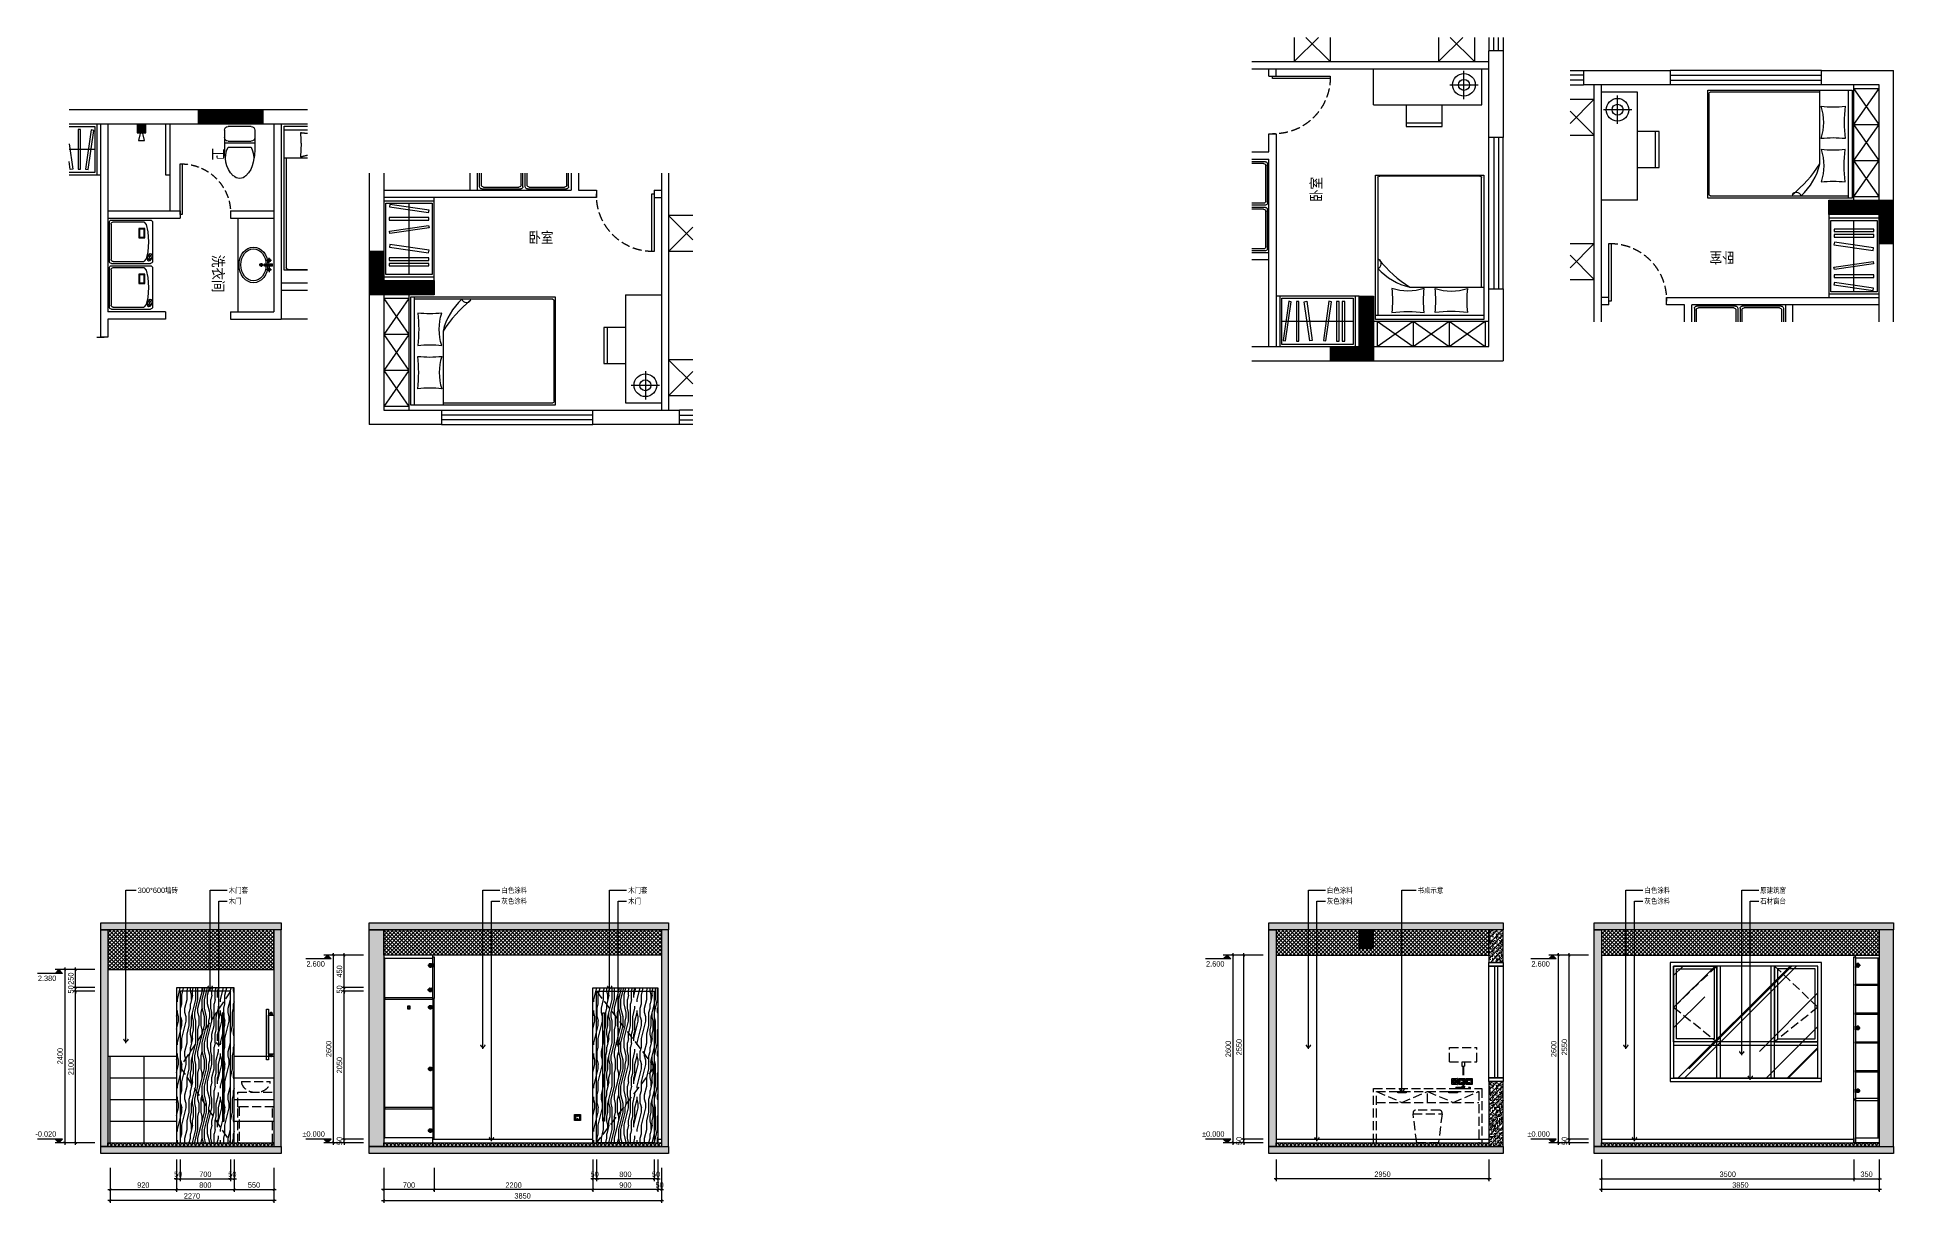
# Model space of a CAD drawing. Extents: x 468514 to 728049, y -74127 to 69080.
# Drawn here: x 654679 to 680582, y -71357 to -55202 of the extents above; entities that cross this region are included whole.
import ezdxf
from ezdxf.enums import TextEntityAlignment as Align
from ezdxf.xclip import XClip

# ---------------------------------------------------------------- set-up
doc = ezdxf.new("R2010")
doc.units = 0
doc.header["$LTSCALE"] = 500
doc.header["$MEASUREMENT"] = 0
doc.header["$XCLIPFRAME"] = 0
doc.linetypes.add('DASH', pattern=[0.35, 0.25, -0.1])
doc.linetypes.add('HIDDEN', pattern=[0.375, 0.25, -0.125])
doc.layers.get('Defpoints').update_dxf_attribs({"color": 229})
for name, color, linetype in [('Door 门', 107, 'Continuous'), ('E 立面填充', 250, 'Continuous'), ('E 立面墙体', 245, 'Continuous'), ('E 立面家具、洁具', 153, 'Continuous'), ('E 立面材料分格线', 8, 'Continuous'), ('E 立面材料类别线', 154, 'Continuous'), ('E 立面标注尺寸', 9, 'Continuous'), ('E 立面装饰完成线', 225, 'Continuous'), ('E 立面门', 107, 'Continuous'), ('P-Furniture 家具', 153, 'Continuous'), ('P-Make furniture 固定制作', 154, 'Continuous'), ('P-N wall 新建隔墙', 241, 'Continuous'), ('P-O wall 原始墙体', 245, 'Continuous'), ('P-o 原建筑尺寸', 8, 'Continuous'), ('P-Stair 楼梯（原建筑设备）', 159, 'Continuous'), ('P-Text  平面文字', 9, 'Continuous'), ('P-Ware 洁具', 153, 'Continuous'), ('P-window 窗', 107, 'Continuous'), ('WALL', 9, 'Continuous')]:
    doc.layers.add(name, color=color, linetype=linetype)
doc.styles.add('PDC DIM', font='PMingLiU-ExtB.ttf', dxfattribs={"width": 0.85})
doc.styles.add('Xref-标准套房C$0$黑体', font='simhei.ttf')
doc.dimstyles.new('PDC-A2', dxfattribs={"dimscale": 0, "dimtxt": 2.5, "dimasz": 1, "dimexe": 1, "dimexo": 1, "dimgap": 0.7, "dimtad": 1, "dimdec": 0, "dimtxsty": 'PDC DIM', "dimblk": 'ARCHTICK', "dimcen": 1, "dimdle": 1, "dimclrd": 8, "dimclre": 8, "dimclrt": 9, "dimadec": 0, "dimazin": 0, "dimtfac": 1, "dimtdec": 0, "dimtix": 1, "dimtmove": 2, "dimatfit": 3, "dimldrblk": 'PDC A2 T R', "dimfxl": 10, "dimfxlon": 1, "dimarcsym": 0})
pattern_1 = [(45, (-208763.564, 105386.938), (-8.83883476, 8.83883476), [])]

msp = doc.modelspace()

# ---------------------------------------------------------------- texts
at = {"layer": 'E 立面标注尺寸', "color": 9, "char_height": 75, "attachment_point": 1, "style": 'PDC DIM'}
for s, insert in [('300*600墙砖', (656070.6, -66989)), ('{\\fPMingLiU|b0|i0|c134|p18;木门套}', (657331.8, -66989)), ('白色涂料', (661112.8, -66989)), ('{\\fPMingLiU|b0|i0|c134|p18;木门套}', (662870.5, -66989)), ('白色涂料', (672558.4, -66989)), ('书桌示意', (673814.8, -66989)), ('白色涂料', (676960.8, -66989)), ('{\\fPMingLiU|b0|i0|c134|p18;原建筑窗}', (678566.8, -66989)), ('{\\fPMingLiU|b0|i0|c134|p18;木门}', (657331.2, -67139)), ('灰色涂料', (661112.2, -67139)), ('{\\fPMingLiU|b0|i0|c134|p18;木门}', (662869.8, -67139)), ('灰色涂料', (672557.8, -67139)), ('灰色涂料', (676960.2, -67139)), ('{\\fPMingLiU|b0|i0|c134|p18;石材窗台}', (678566.2, -67139))]:
    msp.add_mtext(s, dxfattribs=dict(at, insert=insert))

# ---------------------------------------------------------------- blocks, each defined once
blk = doc.blocks.new('A$C7BB304D7')
blk.add_hatch(color=256).paths.add_polyline_path([(127, 77), (204, 0), (126, 32), (49, 0)])
at = {"linetype": 'DASH', "ltscale": 0.5}
for p, q in [((2, 330), (2, 30)), ((302, 330), (2, 330)), ((302, 30), (302, 330)), ((2, 30), (302, 30))]:
    blk.add_line(p, q, dxfattribs=at)
for p, q in [((42, 95), (212, 95)), ((42, 80), (212, 80))]:
    blk.add_line(p, q)
at = {"const_width": 3}
blk.add_lwpolyline([(2, 80), (2, 330), (252, 330), (252, 80), (212, 80), (212, 95), (217, 95, 0.414214), (237, 115), (237, 295, 0.414214), (217, 315), (37, 315, 0.414214), (17, 295), (17, 115, 0.414214), (37, 95), (42, 95), (42, 80)], format="xyb", close=True, dxfattribs=at)
blk.add_lwpolyline([(17, 115), (19, 239), (217, 315)])
blk.add_lwpolyline([(204, 3), (126, 34), (49, 3), (127, 80)], close=True)
blk = doc.blocks.new('$DorLib2D$00000001')
for p, q in [((0.45, 0.975), (0.5, 0.975)), ((0.45, 0), (0.45, 0.975)), ((0.5, 0), (0.5, 0.975)), ((0.5, 0), (0.45, 0))]:
    blk.add_line(p, q)
at = {"lineweight": 13}
blk.add_arc((0.475, 0), 0.975, 91.4693, 180, dxfattribs=at)
blk = doc.blocks.new('$WINLIB2D$00000001')
at = {"color": 0}
for points in [[(-0.5, 0.5), (-0.5, -0.5)], [(-0.5, 0.5), (0.5, 0.5)], [(0.5, -0.5), (0.5, 0.5)], [(0.5, 0.1667), (-0.5, 0.1667)], [(0.5, -0.1667), (-0.5, -0.1667)], [(-0.5, -0.5), (0.5, -0.5)]]:
    blk.add_lwpolyline(points, dxfattribs=at)
blk = doc.blocks.new('_ArchTick')
at = {"color": 0, "linetype": 'ByBlock', "const_width": 0.4}
blk.add_lwpolyline([(-0.5, -0.5), (0.5, 0.5)], dxfattribs=at)
blk = doc.blocks.new('*D1136')
at = {"layer": 'Defpoints', "color": 0, "transparency": 16777216}
for p in [(270407, -104422), (270607, -104422), (270607, -105019)]:
    blk.add_point(p, dxfattribs=at)
at = {"layer": 'P-o 原建筑尺寸', "color": 8, "lineweight": -2, "transparency": 16777216}
for p, q in [((270407, -104482), (270407, -105079)), ((270607, -104482), (270607, -105079)), ((270407, -105019), (270347, -105019)), ((270407, -105019), (270607, -105019)), ((270607, -105019), (270667, -105019))]:
    blk.add_line(p, q, dxfattribs=at)
at = {"layer": 'P-o 原建筑尺寸', "color": 8, "lineweight": -2, "transparency": 16777216, "xscale": 60, "yscale": 60, "zscale": 60}
blk.add_blockref('_ArchTick', (270407, -105019), dxfattribs=at)
at = {"layer": 'P-o 原建筑尺寸', "color": 8, "lineweight": -2, "transparency": 16777216, "xscale": 60, "yscale": 60, "zscale": 60, "rotation": 180}
blk.add_blockref('_ArchTick', (270607, -105019), dxfattribs=at)
at = {"layer": 'P-o 原建筑尺寸', "color": 9, "transparency": 16777216, "insert": (270507, -104893), "char_height": 150, "attachment_point": 5, "style": 'PDC DIM'}
blk.add_mtext('200', dxfattribs=at)
blk = doc.blocks.new('PDC A2 T R')
at = {"color": 0, "linetype": 'ByBlock'}
blk.add_line((0, 0), (-2, 0), dxfattribs=at)
for points in [[(-2.15, 0.89), (-1.49, 1.35), (-0.6, 0), (0, 0)], [(-2.15, -0.89), (-1.49, -1.35), (-0.6, 0), (0, 0)]]:
    blk.add_solid(points, dxfattribs=at)
blk = doc.blocks.new('*D1137')
at = {"layer": 'Defpoints', "color": 0, "transparency": 16777216}
for p in [(270607, -104422), (274607, -104422), (274607, -105019)]:
    blk.add_point(p, dxfattribs=at)
at = {"layer": 'P-o 原建筑尺寸', "color": 8, "lineweight": -2, "transparency": 16777216}
for p, q in [((270607, -104482), (270607, -105079)), ((274607, -104482), (274607, -105079)), ((270547, -105019), (274667, -105019))]:
    blk.add_line(p, q, dxfattribs=at)
at = {"layer": 'P-o 原建筑尺寸', "color": 8, "lineweight": -2, "transparency": 16777216, "xscale": 60, "yscale": 60, "zscale": 60, "rotation": 180}
blk.add_blockref('_ArchTick', (270607, -105019), dxfattribs=at)
at = {"layer": 'P-o 原建筑尺寸', "color": 8, "lineweight": -2, "transparency": 16777216, "xscale": 60, "yscale": 60, "zscale": 60}
blk.add_blockref('_ArchTick', (274607, -105019), dxfattribs=at)
at = {"layer": 'P-o 原建筑尺寸', "color": 9, "transparency": 16777216, "insert": (272607, -104893), "char_height": 150, "attachment_point": 5, "style": 'PDC DIM'}
blk.add_mtext('4000', dxfattribs=at)
blk = doc.blocks.new('*D1138')
at = {"layer": 'Defpoints', "color": 0, "transparency": 16777216}
for p in [(274607, -104422), (274707, -104422), (274707, -105019)]:
    blk.add_point(p, dxfattribs=at)
at = {"layer": 'P-o 原建筑尺寸', "color": 8, "lineweight": -2, "transparency": 16777216}
for p, q in [((274607, -104482), (274607, -105079)), ((274707, -104482), (274707, -105079)), ((274607, -105019), (274547, -105019)), ((274607, -105019), (274707, -105019)), ((274707, -105019), (274767, -105019))]:
    blk.add_line(p, q, dxfattribs=at)
at = {"layer": 'P-o 原建筑尺寸', "color": 8, "lineweight": -2, "transparency": 16777216, "xscale": 60, "yscale": 60, "zscale": 60}
blk.add_blockref('_ArchTick', (274607, -105019), dxfattribs=at)
at = {"layer": 'P-o 原建筑尺寸', "color": 8, "lineweight": -2, "transparency": 16777216, "xscale": 60, "yscale": 60, "zscale": 60, "rotation": 180}
blk.add_blockref('_ArchTick', (274707, -105019), dxfattribs=at)
at = {"layer": 'P-o 原建筑尺寸', "color": 9, "transparency": 16777216, "insert": (274657, -104893), "char_height": 150, "attachment_point": 5, "style": 'PDC DIM'}
blk.add_mtext('100', dxfattribs=at)
blk = doc.blocks.new('*D1139')
at = {"layer": 'Defpoints', "color": 0, "transparency": 16777216}
for p in [(274707, -104422), (278207, -104422), (278207, -105019)]:
    blk.add_point(p, dxfattribs=at)
at = {"layer": 'P-o 原建筑尺寸', "color": 8, "lineweight": -2, "transparency": 16777216}
for p, q in [((274707, -104482), (274707, -105079)), ((278207, -104482), (278207, -105079)), ((274647, -105019), (278267, -105019))]:
    blk.add_line(p, q, dxfattribs=at)
at = {"layer": 'P-o 原建筑尺寸', "color": 8, "lineweight": -2, "transparency": 16777216, "xscale": 60, "yscale": 60, "zscale": 60, "rotation": 180}
blk.add_blockref('_ArchTick', (274707, -105019), dxfattribs=at)
at = {"layer": 'P-o 原建筑尺寸', "color": 8, "lineweight": -2, "transparency": 16777216, "xscale": 60, "yscale": 60, "zscale": 60}
blk.add_blockref('_ArchTick', (278207, -105019), dxfattribs=at)
at = {"layer": 'P-o 原建筑尺寸', "color": 9, "transparency": 16777216, "insert": (276457, -104892), "char_height": 150, "attachment_point": 5, "style": 'PDC DIM'}
blk.add_mtext('3500', dxfattribs=at)
blk = doc.blocks.new('*D1140')
at = {"layer": 'Defpoints', "color": 0, "transparency": 16777216}
for p in [(278207, -104422), (278407, -104402), (278407, -105019)]:
    blk.add_point(p, dxfattribs=at)
at = {"layer": 'P-o 原建筑尺寸', "color": 8, "lineweight": -2, "transparency": 16777216}
for p, q in [((278207, -104482), (278207, -105079)), ((278407, -104462), (278407, -105079)), ((278207, -105019), (278147, -105019)), ((278207, -105019), (278407, -105019)), ((278407, -105019), (278467, -105019))]:
    blk.add_line(p, q, dxfattribs=at)
at = {"layer": 'P-o 原建筑尺寸', "color": 8, "lineweight": -2, "transparency": 16777216, "xscale": 60, "yscale": 60, "zscale": 60}
blk.add_blockref('_ArchTick', (278207, -105019), dxfattribs=at)
at = {"layer": 'P-o 原建筑尺寸', "color": 8, "lineweight": -2, "transparency": 16777216, "xscale": 60, "yscale": 60, "zscale": 60, "rotation": 180}
blk.add_blockref('_ArchTick', (278407, -105019), dxfattribs=at)
at = {"layer": 'P-o 原建筑尺寸', "color": 9, "transparency": 16777216, "insert": (278307, -104893), "char_height": 150, "attachment_point": 5, "style": 'PDC DIM'}
blk.add_mtext('200', dxfattribs=at)
blk = doc.blocks.new('*D1141')
at = {"layer": 'Defpoints', "color": 0, "transparency": 16777216}
for p in [(270407, -104519), (278407, -104519), (278407, -105327)]:
    blk.add_point(p, dxfattribs=at)
at = {"layer": 'P-o 原建筑尺寸', "color": 8, "lineweight": -2, "transparency": 16777216}
for p, q in [((270407, -104727), (270407, -105387)), ((278407, -104727), (278407, -105387)), ((270347, -105327), (278467, -105327))]:
    blk.add_line(p, q, dxfattribs=at)
at = {"layer": 'P-o 原建筑尺寸', "color": 8, "lineweight": -2, "transparency": 16777216, "xscale": 60, "yscale": 60, "zscale": 60, "rotation": 180}
blk.add_blockref('_ArchTick', (270407, -105327), dxfattribs=at)
at = {"layer": 'P-o 原建筑尺寸', "color": 8, "lineweight": -2, "transparency": 16777216, "xscale": 60, "yscale": 60, "zscale": 60}
blk.add_blockref('_ArchTick', (278407, -105327), dxfattribs=at)
at = {"layer": 'P-o 原建筑尺寸', "color": 9, "transparency": 16777216, "insert": (274407, -105201), "char_height": 150, "attachment_point": 5, "style": 'PDC DIM'}
blk.add_mtext('8000', dxfattribs=at)
blk = doc.blocks.new('*D1142')
at = {"layer": 'Defpoints', "color": 0, "transparency": 16777216}
for p in [(268953, -93491), (269583, -93291), (269583, -93491)]:
    blk.add_point(p, dxfattribs=at)
at = {"layer": 'P-o 原建筑尺寸', "color": 8, "lineweight": -2, "transparency": 16777216}
for p, q in [((268953, -93291), (268953, -93231)), ((269523, -93291), (268893, -93291)), ((269523, -93491), (268893, -93491)), ((268953, -93291), (268953, -93491)), ((268953, -93491), (268953, -93551))]:
    blk.add_line(p, q, dxfattribs=at)
at = {"layer": 'P-o 原建筑尺寸', "color": 8, "lineweight": -2, "transparency": 16777216, "xscale": 60, "yscale": 60, "zscale": 60}
for p, rotation in [((268953, -93291), 270), ((268953, -93491), 90)]:
    blk.add_blockref('_ArchTick', p, dxfattribs=dict(at, rotation=rotation))
at = {"layer": 'P-o 原建筑尺寸', "color": 9, "transparency": 16777216, "insert": (268827, -93391), "char_height": 150, "attachment_point": 5, "rotation": 90, "style": 'PDC DIM'}
blk.add_mtext('200', dxfattribs=at)
blk = doc.blocks.new('*D1143')
at = {"layer": 'Defpoints', "color": 0, "transparency": 16777216}
for p in [(269583, -93491), (268953, -94991), (269583, -94991)]:
    blk.add_point(p, dxfattribs=at)
at = {"layer": 'P-o 原建筑尺寸', "color": 8, "lineweight": -2, "transparency": 16777216}
for p, q in [((269523, -93491), (268893, -93491)), ((268953, -93431), (268953, -95051)), ((269523, -94991), (268893, -94991))]:
    blk.add_line(p, q, dxfattribs=at)
at = {"layer": 'P-o 原建筑尺寸', "color": 8, "lineweight": -2, "transparency": 16777216, "xscale": 60, "yscale": 60, "zscale": 60}
for p, rotation in [((268953, -93491), 90), ((268953, -94991), 270)]:
    blk.add_blockref('_ArchTick', p, dxfattribs=dict(at, rotation=rotation))
at = {"layer": 'P-o 原建筑尺寸', "color": 9, "transparency": 16777216, "insert": (268826, -94241), "char_height": 150, "attachment_point": 5, "rotation": 90, "style": 'PDC DIM'}
blk.add_mtext('1500', dxfattribs=at)
blk = doc.blocks.new('*D1144')
at = {"layer": 'Defpoints', "color": 0, "transparency": 16777216}
for p in [(269583, -94991), (268953, -96291), (269583, -96291)]:
    blk.add_point(p, dxfattribs=at)
at = {"layer": 'P-o 原建筑尺寸', "color": 8, "lineweight": -2, "transparency": 16777216}
for p, q in [((269523, -94991), (268893, -94991)), ((268953, -94931), (268953, -96351)), ((269523, -96291), (268893, -96291))]:
    blk.add_line(p, q, dxfattribs=at)
at = {"layer": 'P-o 原建筑尺寸', "color": 8, "lineweight": -2, "transparency": 16777216, "xscale": 60, "yscale": 60, "zscale": 60}
for p, rotation in [((268953, -94991), 90), ((268953, -96291), 270)]:
    blk.add_blockref('_ArchTick', p, dxfattribs=dict(at, rotation=rotation))
at = {"layer": 'P-o 原建筑尺寸', "color": 9, "transparency": 16777216, "insert": (268827, -95641), "char_height": 150, "attachment_point": 5, "rotation": 90, "style": 'PDC DIM'}
blk.add_mtext('1300', dxfattribs=at)
blk = doc.blocks.new('*D1145')
at = {"layer": 'Defpoints', "color": 0, "transparency": 16777216}
for p in [(269583, -96291), (268953, -96491), (269583, -96491)]:
    blk.add_point(p, dxfattribs=at)
at = {"layer": 'P-o 原建筑尺寸', "color": 8, "lineweight": -2, "transparency": 16777216}
for p, q in [((269523, -96291), (268893, -96291)), ((268953, -96291), (268953, -96231)), ((268953, -96291), (268953, -96491)), ((269523, -96491), (268893, -96491)), ((268953, -96491), (268953, -96551))]:
    blk.add_line(p, q, dxfattribs=at)
at = {"layer": 'P-o 原建筑尺寸', "color": 8, "lineweight": -2, "transparency": 16777216, "xscale": 60, "yscale": 60, "zscale": 60}
for p, rotation in [((268953, -96291), 270), ((268953, -96491), 90)]:
    blk.add_blockref('_ArchTick', p, dxfattribs=dict(at, rotation=rotation))
at = {"layer": 'P-o 原建筑尺寸', "color": 9, "transparency": 16777216, "insert": (268827, -96391), "char_height": 150, "attachment_point": 5, "rotation": 90, "style": 'PDC DIM'}
blk.add_mtext('200', dxfattribs=at)
blk = doc.blocks.new('*D1146')
at = {"layer": 'Defpoints', "color": 0, "transparency": 16777216}
for p in [(269583, -96491), (268953, -98091), (269583, -98091)]:
    blk.add_point(p, dxfattribs=at)
at = {"layer": 'P-o 原建筑尺寸', "color": 8, "lineweight": -2, "transparency": 16777216}
for p, q in [((269523, -96491), (268893, -96491)), ((268953, -96431), (268953, -98151)), ((269523, -98091), (268893, -98091))]:
    blk.add_line(p, q, dxfattribs=at)
at = {"layer": 'P-o 原建筑尺寸', "color": 8, "lineweight": -2, "transparency": 16777216, "xscale": 60, "yscale": 60, "zscale": 60}
for p, rotation in [((268953, -96491), 90), ((268953, -98091), 270)]:
    blk.add_blockref('_ArchTick', p, dxfattribs=dict(at, rotation=rotation))
at = {"layer": 'P-o 原建筑尺寸', "color": 9, "transparency": 16777216, "insert": (268826, -97291), "char_height": 150, "attachment_point": 5, "rotation": 90, "style": 'PDC DIM'}
blk.add_mtext('1600', dxfattribs=at)
blk = doc.blocks.new('*D1147')
at = {"layer": 'Defpoints', "color": 0, "transparency": 16777216}
for p in [(269583, -98091), (268953, -98291), (269583, -98291)]:
    blk.add_point(p, dxfattribs=at)
at = {"layer": 'P-o 原建筑尺寸', "color": 8, "lineweight": -2, "transparency": 16777216}
for p, q in [((269523, -98091), (268893, -98091)), ((268953, -98091), (268953, -98031)), ((268953, -98091), (268953, -98291)), ((269523, -98291), (268893, -98291)), ((268953, -98291), (268953, -98351))]:
    blk.add_line(p, q, dxfattribs=at)
at = {"layer": 'P-o 原建筑尺寸', "color": 8, "lineweight": -2, "transparency": 16777216, "xscale": 60, "yscale": 60, "zscale": 60}
for p, rotation in [((268953, -98091), 270), ((268953, -98291), 90)]:
    blk.add_blockref('_ArchTick', p, dxfattribs=dict(at, rotation=rotation))
at = {"layer": 'P-o 原建筑尺寸', "color": 9, "transparency": 16777216, "insert": (268827, -98191), "char_height": 150, "attachment_point": 5, "rotation": 90, "style": 'PDC DIM'}
blk.add_mtext('200', dxfattribs=at)
blk = doc.blocks.new('*D1148')
at = {"layer": 'Defpoints', "color": 0, "transparency": 16777216}
for p in [(269583, -98291), (268953, -99291), (269583, -99291)]:
    blk.add_point(p, dxfattribs=at)
at = {"layer": 'P-o 原建筑尺寸', "color": 8, "lineweight": -2, "transparency": 16777216}
for p, q in [((269523, -98291), (268893, -98291)), ((268953, -98231), (268953, -99351)), ((269523, -99291), (268893, -99291))]:
    blk.add_line(p, q, dxfattribs=at)
at = {"layer": 'P-o 原建筑尺寸', "color": 8, "lineweight": -2, "transparency": 16777216, "xscale": 60, "yscale": 60, "zscale": 60}
for p, rotation in [((268953, -98291), 90), ((268953, -99291), 270)]:
    blk.add_blockref('_ArchTick', p, dxfattribs=dict(at, rotation=rotation))
at = {"layer": 'P-o 原建筑尺寸', "color": 9, "transparency": 16777216, "insert": (268827, -98791), "char_height": 150, "attachment_point": 5, "rotation": 90, "style": 'PDC DIM'}
blk.add_mtext('1000', dxfattribs=at)
blk = doc.blocks.new('*D1149')
at = {"layer": 'Defpoints', "color": 0, "transparency": 16777216}
for p in [(269583, -99291), (268953, -99491), (269583, -99491)]:
    blk.add_point(p, dxfattribs=at)
at = {"layer": 'P-o 原建筑尺寸', "color": 8, "lineweight": -2, "transparency": 16777216}
for p, q in [((269523, -99291), (268893, -99291)), ((268953, -99291), (268953, -99231)), ((268953, -99291), (268953, -99491)), ((269523, -99491), (268893, -99491)), ((268953, -99491), (268953, -99551))]:
    blk.add_line(p, q, dxfattribs=at)
at = {"layer": 'P-o 原建筑尺寸', "color": 8, "lineweight": -2, "transparency": 16777216, "xscale": 60, "yscale": 60, "zscale": 60}
for p, rotation in [((268953, -99291), 270), ((268953, -99491), 90)]:
    blk.add_blockref('_ArchTick', p, dxfattribs=dict(at, rotation=rotation))
at = {"layer": 'P-o 原建筑尺寸', "color": 9, "transparency": 16777216, "insert": (268827, -99391), "char_height": 150, "attachment_point": 5, "rotation": 90, "style": 'PDC DIM'}
blk.add_mtext('200', dxfattribs=at)
blk = doc.blocks.new('*D1150')
at = {"layer": 'Defpoints', "color": 0, "transparency": 16777216}
for p in [(269583, -99491), (268953, -103791), (269583, -103791)]:
    blk.add_point(p, dxfattribs=at)
at = {"layer": 'P-o 原建筑尺寸', "color": 8, "lineweight": -2, "transparency": 16777216}
for p, q in [((268953, -99431), (268953, -103851)), ((269523, -99491), (268893, -99491)), ((269523, -103791), (268893, -103791))]:
    blk.add_line(p, q, dxfattribs=at)
at = {"layer": 'P-o 原建筑尺寸', "color": 8, "lineweight": -2, "transparency": 16777216, "xscale": 60, "yscale": 60, "zscale": 60}
for p, rotation in [((268953, -99491), 90), ((268953, -103791), 270)]:
    blk.add_blockref('_ArchTick', p, dxfattribs=dict(at, rotation=rotation))
at = {"layer": 'P-o 原建筑尺寸', "color": 9, "transparency": 16777216, "insert": (268827, -101641), "char_height": 150, "attachment_point": 5, "rotation": 90, "style": 'PDC DIM'}
blk.add_mtext('4300', dxfattribs=at)
blk = doc.blocks.new('*D1151')
at = {"layer": 'Defpoints', "color": 0, "transparency": 16777216}
for p in [(269583, -103791), (268953, -103991), (269583, -103991)]:
    blk.add_point(p, dxfattribs=at)
at = {"layer": 'P-o 原建筑尺寸', "color": 8, "lineweight": -2, "transparency": 16777216}
for p, q in [((269523, -103791), (268893, -103791)), ((268953, -103791), (268953, -103731)), ((268953, -103791), (268953, -103991)), ((269523, -103991), (268893, -103991)), ((268953, -103991), (268953, -104051))]:
    blk.add_line(p, q, dxfattribs=at)
at = {"layer": 'P-o 原建筑尺寸', "color": 8, "lineweight": -2, "transparency": 16777216, "xscale": 60, "yscale": 60, "zscale": 60}
for p, rotation in [((268953, -103791), 270), ((268953, -103991), 90)]:
    blk.add_blockref('_ArchTick', p, dxfattribs=dict(at, rotation=rotation))
at = {"layer": 'P-o 原建筑尺寸', "color": 9, "transparency": 16777216, "insert": (268827, -103891), "char_height": 150, "attachment_point": 5, "rotation": 90, "style": 'PDC DIM'}
blk.add_mtext('200', dxfattribs=at)
blk = doc.blocks.new('*D1152')
at = {"layer": 'Defpoints', "color": 0, "transparency": 16777216}
for p in [(269583, -93291), (268496, -103991), (269583, -103991)]:
    blk.add_point(p, dxfattribs=at)
at = {"layer": 'P-o 原建筑尺寸', "color": 8, "lineweight": -2, "transparency": 16777216}
for p, q in [((268496, -93231), (268496, -104051)), ((269096, -93291), (268436, -93291)), ((269096, -103991), (268436, -103991))]:
    blk.add_line(p, q, dxfattribs=at)
at = {"layer": 'P-o 原建筑尺寸', "color": 8, "lineweight": -2, "transparency": 16777216, "xscale": 60, "yscale": 60, "zscale": 60}
for p, rotation in [((268496, -93291), 90), ((268496, -103991), 270)]:
    blk.add_blockref('_ArchTick', p, dxfattribs=dict(at, rotation=rotation))
at = {"layer": 'P-o 原建筑尺寸', "color": 9, "transparency": 16777216, "insert": (268371, -98641), "char_height": 150, "attachment_point": 5, "rotation": 90, "style": 'PDC DIM'}
blk.add_mtext('10700', dxfattribs=at)
blk = doc.blocks.new('*D1157')
at = {"layer": 'Defpoints', "color": 0, "transparency": 16777216}
for p in [(278929, -93291), (278929, -93491), (279559, -93491)]:
    blk.add_point(p, dxfattribs=at)
at = {"layer": 'P-o 原建筑尺寸', "color": 8, "lineweight": -2, "transparency": 16777216}
for p, q in [((279559, -93291), (279559, -93231)), ((278989, -93291), (279619, -93291)), ((278989, -93491), (279619, -93491)), ((279559, -93291), (279559, -93491)), ((279559, -93491), (279559, -93551))]:
    blk.add_line(p, q, dxfattribs=at)
at = {"layer": 'P-o 原建筑尺寸', "color": 8, "lineweight": -2, "transparency": 16777216, "xscale": 60, "yscale": 60, "zscale": 60}
for p, rotation in [((279559, -93291), 270), ((279559, -93491), 90)]:
    blk.add_blockref('_ArchTick', p, dxfattribs=dict(at, rotation=rotation))
at = {"layer": 'P-o 原建筑尺寸', "color": 9, "transparency": 16777216, "insert": (279434, -93391), "char_height": 150, "attachment_point": 5, "rotation": 90, "style": 'PDC DIM'}
blk.add_mtext('200', dxfattribs=at)
blk = doc.blocks.new('*D1158')
at = {"layer": 'Defpoints', "color": 0, "transparency": 16777216}
for p in [(278929, -93491), (278929, -94991), (279559, -94991)]:
    blk.add_point(p, dxfattribs=at)
at = {"layer": 'P-o 原建筑尺寸', "color": 8, "lineweight": -2, "transparency": 16777216}
for p, q in [((278989, -93491), (279619, -93491)), ((279559, -93431), (279559, -95051)), ((278989, -94991), (279619, -94991))]:
    blk.add_line(p, q, dxfattribs=at)
at = {"layer": 'P-o 原建筑尺寸', "color": 8, "lineweight": -2, "transparency": 16777216, "xscale": 60, "yscale": 60, "zscale": 60}
for p, rotation in [((279559, -93491), 90), ((279559, -94991), 270)]:
    blk.add_blockref('_ArchTick', p, dxfattribs=dict(at, rotation=rotation))
at = {"layer": 'P-o 原建筑尺寸', "color": 9, "transparency": 16777216, "insert": (279432, -94241), "char_height": 150, "attachment_point": 5, "rotation": 90, "style": 'PDC DIM'}
blk.add_mtext('1500', dxfattribs=at)
blk = doc.blocks.new('*D1159')
at = {"layer": 'Defpoints', "color": 0, "transparency": 16777216}
for p in [(278929, -94991), (278929, -96291), (279559, -96291)]:
    blk.add_point(p, dxfattribs=at)
at = {"layer": 'P-o 原建筑尺寸', "color": 8, "lineweight": -2, "transparency": 16777216}
for p, q in [((278989, -94991), (279619, -94991)), ((279559, -94931), (279559, -96351)), ((278989, -96291), (279619, -96291))]:
    blk.add_line(p, q, dxfattribs=at)
at = {"layer": 'P-o 原建筑尺寸', "color": 8, "lineweight": -2, "transparency": 16777216, "xscale": 60, "yscale": 60, "zscale": 60}
for p, rotation in [((279559, -94991), 90), ((279559, -96291), 270)]:
    blk.add_blockref('_ArchTick', p, dxfattribs=dict(at, rotation=rotation))
at = {"layer": 'P-o 原建筑尺寸', "color": 9, "transparency": 16777216, "insert": (279434, -95641), "char_height": 150, "attachment_point": 5, "rotation": 90, "style": 'PDC DIM'}
blk.add_mtext('1300', dxfattribs=at)
blk = doc.blocks.new('*D1160')
at = {"layer": 'Defpoints', "color": 0, "transparency": 16777216}
for p in [(278929, -96291), (278929, -96491), (279559, -96491)]:
    blk.add_point(p, dxfattribs=at)
at = {"layer": 'P-o 原建筑尺寸', "color": 8, "lineweight": -2, "transparency": 16777216}
for p, q in [((278989, -96291), (279619, -96291)), ((279559, -96291), (279559, -96231)), ((279559, -96291), (279559, -96491)), ((278989, -96491), (279619, -96491)), ((279559, -96491), (279559, -96551))]:
    blk.add_line(p, q, dxfattribs=at)
at = {"layer": 'P-o 原建筑尺寸', "color": 8, "lineweight": -2, "transparency": 16777216, "xscale": 60, "yscale": 60, "zscale": 60}
for p, rotation in [((279559, -96291), 270), ((279559, -96491), 90)]:
    blk.add_blockref('_ArchTick', p, dxfattribs=dict(at, rotation=rotation))
at = {"layer": 'P-o 原建筑尺寸', "color": 9, "transparency": 16777216, "insert": (279434, -96391), "char_height": 150, "attachment_point": 5, "rotation": 90, "style": 'PDC DIM'}
blk.add_mtext('200', dxfattribs=at)
blk = doc.blocks.new('*D1161')
at = {"layer": 'Defpoints', "color": 0, "transparency": 16777216}
for p in [(278929, -96491), (278929, -98691), (279559, -98691)]:
    blk.add_point(p, dxfattribs=at)
at = {"layer": 'P-o 原建筑尺寸', "color": 8, "lineweight": -2, "transparency": 16777216}
for p, q in [((278989, -96491), (279619, -96491)), ((279559, -96431), (279559, -98751)), ((278989, -98691), (279619, -98691))]:
    blk.add_line(p, q, dxfattribs=at)
at = {"layer": 'P-o 原建筑尺寸', "color": 8, "lineweight": -2, "transparency": 16777216, "xscale": 60, "yscale": 60, "zscale": 60}
for p, rotation in [((279559, -96491), 90), ((279559, -98691), 270)]:
    blk.add_blockref('_ArchTick', p, dxfattribs=dict(at, rotation=rotation))
at = {"layer": 'P-o 原建筑尺寸', "color": 9, "transparency": 16777216, "insert": (279434, -97591), "char_height": 150, "attachment_point": 5, "rotation": 90, "style": 'PDC DIM'}
blk.add_mtext('2200', dxfattribs=at)
blk = doc.blocks.new('*D1162')
at = {"layer": 'Defpoints', "color": 0, "transparency": 16777216}
for p in [(278929, -98691), (278929, -98891), (279559, -98891)]:
    blk.add_point(p, dxfattribs=at)
at = {"layer": 'P-o 原建筑尺寸', "color": 8, "lineweight": -2, "transparency": 16777216}
for p, q in [((278989, -98691), (279619, -98691)), ((279559, -98691), (279559, -98631)), ((279559, -98691), (279559, -98891)), ((278989, -98891), (279619, -98891)), ((279559, -98891), (279559, -98951))]:
    blk.add_line(p, q, dxfattribs=at)
at = {"layer": 'P-o 原建筑尺寸', "color": 8, "lineweight": -2, "transparency": 16777216, "xscale": 60, "yscale": 60, "zscale": 60}
for p, rotation in [((279559, -98691), 270), ((279559, -98891), 90)]:
    blk.add_blockref('_ArchTick', p, dxfattribs=dict(at, rotation=rotation))
at = {"layer": 'P-o 原建筑尺寸', "color": 9, "transparency": 16777216, "insert": (279434, -98791), "char_height": 150, "attachment_point": 5, "rotation": 90, "style": 'PDC DIM'}
blk.add_mtext('200', dxfattribs=at)
blk = doc.blocks.new('*D1163')
at = {"layer": 'Defpoints', "color": 0, "transparency": 16777216}
for p in [(278929, -98891), (278929, -99291), (279559, -99291)]:
    blk.add_point(p, dxfattribs=at)
at = {"layer": 'P-o 原建筑尺寸', "color": 8, "lineweight": -2, "transparency": 16777216}
for p, q in [((278989, -98891), (279619, -98891)), ((279559, -98831), (279559, -99351)), ((278989, -99291), (279619, -99291))]:
    blk.add_line(p, q, dxfattribs=at)
at = {"layer": 'P-o 原建筑尺寸', "color": 8, "lineweight": -2, "transparency": 16777216, "xscale": 60, "yscale": 60, "zscale": 60}
for p, rotation in [((279559, -98891), 90), ((279559, -99291), 270)]:
    blk.add_blockref('_ArchTick', p, dxfattribs=dict(at, rotation=rotation))
at = {"layer": 'P-o 原建筑尺寸', "color": 9, "transparency": 16777216, "insert": (279434, -99091), "char_height": 150, "attachment_point": 5, "rotation": 90, "style": 'PDC DIM'}
blk.add_mtext('400', dxfattribs=at)
blk = doc.blocks.new('*D1164')
at = {"layer": 'Defpoints', "color": 0, "transparency": 16777216}
for p in [(278929, -99291), (278929, -99491), (279559, -99491)]:
    blk.add_point(p, dxfattribs=at)
at = {"layer": 'P-o 原建筑尺寸', "color": 8, "lineweight": -2, "transparency": 16777216}
for p, q in [((278989, -99291), (279619, -99291)), ((279559, -99291), (279559, -99231)), ((279559, -99291), (279559, -99491)), ((278989, -99491), (279619, -99491)), ((279559, -99491), (279559, -99551))]:
    blk.add_line(p, q, dxfattribs=at)
at = {"layer": 'P-o 原建筑尺寸', "color": 8, "lineweight": -2, "transparency": 16777216, "xscale": 60, "yscale": 60, "zscale": 60}
for p, rotation in [((279559, -99291), 270), ((279559, -99491), 90)]:
    blk.add_blockref('_ArchTick', p, dxfattribs=dict(at, rotation=rotation))
at = {"layer": 'P-o 原建筑尺寸', "color": 9, "transparency": 16777216, "insert": (279434, -99391), "char_height": 150, "attachment_point": 5, "rotation": 90, "style": 'PDC DIM'}
blk.add_mtext('200', dxfattribs=at)
blk = doc.blocks.new('*D1165')
at = {"layer": 'Defpoints', "color": 0, "transparency": 16777216}
for p in [(278929, -99491), (278929, -101591), (279559, -101591)]:
    blk.add_point(p, dxfattribs=at)
at = {"layer": 'P-o 原建筑尺寸', "color": 8, "lineweight": -2, "transparency": 16777216}
for p, q in [((279559, -99431), (279559, -101651)), ((278989, -99491), (279619, -99491)), ((278989, -101591), (279619, -101591))]:
    blk.add_line(p, q, dxfattribs=at)
at = {"layer": 'P-o 原建筑尺寸', "color": 8, "lineweight": -2, "transparency": 16777216, "xscale": 60, "yscale": 60, "zscale": 60}
for p, rotation in [((279559, -99491), 90), ((279559, -101591), 270)]:
    blk.add_blockref('_ArchTick', p, dxfattribs=dict(at, rotation=rotation))
at = {"layer": 'P-o 原建筑尺寸', "color": 9, "transparency": 16777216, "insert": (279434, -100541), "char_height": 150, "attachment_point": 5, "rotation": 90, "style": 'PDC DIM'}
blk.add_mtext('2100', dxfattribs=at)
blk = doc.blocks.new('*D1153')
at = {"layer": 'Defpoints', "color": 0, "transparency": 16777216}
for p in [(278929, -101591), (278929, -101691), (279559, -101691)]:
    blk.add_point(p, dxfattribs=at)
at = {"layer": 'P-o 原建筑尺寸', "color": 8, "lineweight": -2, "transparency": 16777216}
for p, q in [((279559, -101591), (279559, -101531)), ((278989, -101591), (279619, -101591)), ((278989, -101691), (279619, -101691)), ((279559, -101591), (279559, -101691)), ((279559, -101691), (279559, -101751))]:
    blk.add_line(p, q, dxfattribs=at)
at = {"layer": 'P-o 原建筑尺寸', "color": 8, "lineweight": -2, "transparency": 16777216, "xscale": 60, "yscale": 60, "zscale": 60}
for p, rotation in [((279559, -101591), 270), ((279559, -101691), 90)]:
    blk.add_blockref('_ArchTick', p, dxfattribs=dict(at, rotation=rotation))
at = {"layer": 'P-o 原建筑尺寸', "color": 9, "transparency": 16777216, "insert": (279434, -101641), "char_height": 150, "attachment_point": 5, "rotation": 90, "style": 'PDC DIM'}
blk.add_mtext('100', dxfattribs=at)
blk = doc.blocks.new('*D1154')
at = {"layer": 'Defpoints', "color": 0, "transparency": 16777216}
for p in [(278929, -101691), (278929, -103791), (279559, -103791)]:
    blk.add_point(p, dxfattribs=at)
at = {"layer": 'P-o 原建筑尺寸', "color": 8, "lineweight": -2, "transparency": 16777216}
for p, q in [((278989, -101691), (279619, -101691)), ((279559, -101631), (279559, -103851)), ((278989, -103791), (279619, -103791))]:
    blk.add_line(p, q, dxfattribs=at)
at = {"layer": 'P-o 原建筑尺寸', "color": 8, "lineweight": -2, "transparency": 16777216, "xscale": 60, "yscale": 60, "zscale": 60}
for p, rotation in [((279559, -101691), 90), ((279559, -103791), 270)]:
    blk.add_blockref('_ArchTick', p, dxfattribs=dict(at, rotation=rotation))
at = {"layer": 'P-o 原建筑尺寸', "color": 9, "transparency": 16777216, "insert": (279434, -102741), "char_height": 150, "attachment_point": 5, "rotation": 90, "style": 'PDC DIM'}
blk.add_mtext('2100', dxfattribs=at)
blk = doc.blocks.new('*D1155')
at = {"layer": 'Defpoints', "color": 0, "transparency": 16777216}
for p in [(278929, -103791), (278929, -103991), (279559, -103991)]:
    blk.add_point(p, dxfattribs=at)
at = {"layer": 'P-o 原建筑尺寸', "color": 8, "lineweight": -2, "transparency": 16777216}
for p, q in [((278989, -103791), (279619, -103791)), ((279559, -103791), (279559, -103731)), ((279559, -103791), (279559, -103991)), ((278989, -103991), (279619, -103991)), ((279559, -103991), (279559, -104051))]:
    blk.add_line(p, q, dxfattribs=at)
at = {"layer": 'P-o 原建筑尺寸', "color": 8, "lineweight": -2, "transparency": 16777216, "xscale": 60, "yscale": 60, "zscale": 60}
for p, rotation in [((279559, -103791), 270), ((279559, -103991), 90)]:
    blk.add_blockref('_ArchTick', p, dxfattribs=dict(at, rotation=rotation))
at = {"layer": 'P-o 原建筑尺寸', "color": 9, "transparency": 16777216, "insert": (279434, -103891), "char_height": 150, "attachment_point": 5, "rotation": 90, "style": 'PDC DIM'}
blk.add_mtext('200', dxfattribs=at)
blk = doc.blocks.new('*D1156')
at = {"layer": 'Defpoints', "color": 0, "transparency": 16777216}
for p in [(278929, -93291), (278929, -103991), (280016, -103991)]:
    blk.add_point(p, dxfattribs=at)
at = {"layer": 'P-o 原建筑尺寸', "color": 8, "lineweight": -2, "transparency": 16777216}
for p, q in [((280016, -93231), (280016, -104051)), ((279416, -93291), (280076, -93291)), ((279416, -103991), (280076, -103991))]:
    blk.add_line(p, q, dxfattribs=at)
at = {"layer": 'P-o 原建筑尺寸', "color": 8, "lineweight": -2, "transparency": 16777216, "xscale": 60, "yscale": 60, "zscale": 60}
for p, rotation in [((280016, -93291), 90), ((280016, -103991), 270)]:
    blk.add_blockref('_ArchTick', p, dxfattribs=dict(at, rotation=rotation))
at = {"layer": 'P-o 原建筑尺寸', "color": 9, "transparency": 16777216, "insert": (279890, -98641), "char_height": 150, "attachment_point": 5, "rotation": 90, "style": 'PDC DIM'}
blk.add_mtext('10700', dxfattribs=at)
blk = doc.blocks.new('*D1166')
at = {"layer": 'Defpoints', "color": 0, "transparency": 16777216}
for p in [(270607, -91949), (270407, -92497), (270607, -92497)]:
    blk.add_point(p, dxfattribs=at)
at = {"layer": 'P-o 原建筑尺寸', "color": 8, "lineweight": -2, "transparency": 16777216}
for p, q in [((270407, -91949), (270347, -91949)), ((270407, -92437), (270407, -91889)), ((270407, -91949), (270607, -91949)), ((270607, -92437), (270607, -91889)), ((270607, -91949), (270667, -91949))]:
    blk.add_line(p, q, dxfattribs=at)
at = {"layer": 'P-o 原建筑尺寸', "color": 8, "lineweight": -2, "transparency": 16777216, "xscale": 60, "yscale": 60, "zscale": 60}
blk.add_blockref('_ArchTick', (270407, -91949), dxfattribs=at)
at = {"layer": 'P-o 原建筑尺寸', "color": 8, "lineweight": -2, "transparency": 16777216, "xscale": 60, "yscale": 60, "zscale": 60, "rotation": 180}
blk.add_blockref('_ArchTick', (270607, -91949), dxfattribs=at)
at = {"layer": 'P-o 原建筑尺寸', "color": 9, "transparency": 16777216, "insert": (270507, -91824), "char_height": 150, "attachment_point": 5, "style": 'PDC DIM'}
blk.add_mtext('200', dxfattribs=at)
blk = doc.blocks.new('*D1167')
at = {"layer": 'Defpoints', "color": 0, "transparency": 16777216}
for p in [(273107, -91949), (270607, -92497), (273107, -92497)]:
    blk.add_point(p, dxfattribs=at)
at = {"layer": 'P-o 原建筑尺寸', "color": 8, "lineweight": -2, "transparency": 16777216}
for p, q in [((270547, -91949), (273167, -91949)), ((270607, -92437), (270607, -91889)), ((273107, -92437), (273107, -91889))]:
    blk.add_line(p, q, dxfattribs=at)
at = {"layer": 'P-o 原建筑尺寸', "color": 8, "lineweight": -2, "transparency": 16777216, "xscale": 60, "yscale": 60, "zscale": 60, "rotation": 180}
blk.add_blockref('_ArchTick', (270607, -91949), dxfattribs=at)
at = {"layer": 'P-o 原建筑尺寸', "color": 8, "lineweight": -2, "transparency": 16777216, "xscale": 60, "yscale": 60, "zscale": 60}
blk.add_blockref('_ArchTick', (273107, -91949), dxfattribs=at)
at = {"layer": 'P-o 原建筑尺寸', "color": 9, "transparency": 16777216, "insert": (271857, -91822), "char_height": 150, "attachment_point": 5, "style": 'PDC DIM'}
blk.add_mtext('2500', dxfattribs=at)
blk = doc.blocks.new('*D1168')
at = {"layer": 'Defpoints', "color": 0, "transparency": 16777216}
for p in [(273307, -91949), (273107, -92497), (273307, -92497)]:
    blk.add_point(p, dxfattribs=at)
at = {"layer": 'P-o 原建筑尺寸', "color": 8, "lineweight": -2, "transparency": 16777216}
for p, q in [((273107, -91949), (273047, -91949)), ((273107, -92437), (273107, -91889)), ((273107, -91949), (273307, -91949)), ((273307, -92437), (273307, -91889)), ((273307, -91949), (273367, -91949))]:
    blk.add_line(p, q, dxfattribs=at)
at = {"layer": 'P-o 原建筑尺寸', "color": 8, "lineweight": -2, "transparency": 16777216, "xscale": 60, "yscale": 60, "zscale": 60}
blk.add_blockref('_ArchTick', (273107, -91949), dxfattribs=at)
at = {"layer": 'P-o 原建筑尺寸', "color": 8, "lineweight": -2, "transparency": 16777216, "xscale": 60, "yscale": 60, "zscale": 60, "rotation": 180}
blk.add_blockref('_ArchTick', (273307, -91949), dxfattribs=at)
at = {"layer": 'P-o 原建筑尺寸', "color": 9, "transparency": 16777216, "insert": (273207, -91824), "char_height": 150, "attachment_point": 5, "style": 'PDC DIM'}
blk.add_mtext('200', dxfattribs=at)
blk = doc.blocks.new('*D1169')
at = {"layer": 'Defpoints', "color": 0, "transparency": 16777216}
for p in [(276307, -91949), (273307, -92497), (276307, -92497)]:
    blk.add_point(p, dxfattribs=at)
at = {"layer": 'P-o 原建筑尺寸', "color": 8, "lineweight": -2, "transparency": 16777216}
for p, q in [((273247, -91949), (276367, -91949)), ((273307, -92437), (273307, -91889)), ((276307, -92437), (276307, -91889))]:
    blk.add_line(p, q, dxfattribs=at)
at = {"layer": 'P-o 原建筑尺寸', "color": 8, "lineweight": -2, "transparency": 16777216, "xscale": 60, "yscale": 60, "zscale": 60, "rotation": 180}
blk.add_blockref('_ArchTick', (273307, -91949), dxfattribs=at)
at = {"layer": 'P-o 原建筑尺寸', "color": 8, "lineweight": -2, "transparency": 16777216, "xscale": 60, "yscale": 60, "zscale": 60}
blk.add_blockref('_ArchTick', (276307, -91949), dxfattribs=at)
at = {"layer": 'P-o 原建筑尺寸', "color": 9, "transparency": 16777216, "insert": (274807, -91824), "char_height": 150, "attachment_point": 5, "style": 'PDC DIM'}
blk.add_mtext('3000', dxfattribs=at)
blk = doc.blocks.new('*D1170')
at = {"layer": 'Defpoints', "color": 0, "transparency": 16777216}
for p in [(276507, -91949), (276307, -92497), (276507, -92497)]:
    blk.add_point(p, dxfattribs=at)
at = {"layer": 'P-o 原建筑尺寸', "color": 8, "lineweight": -2, "transparency": 16777216}
for p, q in [((276307, -91949), (276247, -91949)), ((276307, -92437), (276307, -91889)), ((276307, -91949), (276507, -91949)), ((276507, -92437), (276507, -91889)), ((276507, -91949), (276567, -91949))]:
    blk.add_line(p, q, dxfattribs=at)
at = {"layer": 'P-o 原建筑尺寸', "color": 8, "lineweight": -2, "transparency": 16777216, "xscale": 60, "yscale": 60, "zscale": 60}
blk.add_blockref('_ArchTick', (276307, -91949), dxfattribs=at)
at = {"layer": 'P-o 原建筑尺寸', "color": 8, "lineweight": -2, "transparency": 16777216, "xscale": 60, "yscale": 60, "zscale": 60, "rotation": 180}
blk.add_blockref('_ArchTick', (276507, -91949), dxfattribs=at)
at = {"layer": 'P-o 原建筑尺寸', "color": 9, "transparency": 16777216, "insert": (276407, -91824), "char_height": 150, "attachment_point": 5, "style": 'PDC DIM'}
blk.add_mtext('200', dxfattribs=at)
blk = doc.blocks.new('*D1171')
at = {"layer": 'Defpoints', "color": 0, "transparency": 16777216}
for p in [(278207, -91949), (276507, -92497), (278207, -92497)]:
    blk.add_point(p, dxfattribs=at)
at = {"layer": 'P-o 原建筑尺寸', "color": 8, "lineweight": -2, "transparency": 16777216}
for p, q in [((276447, -91949), (278267, -91949)), ((276507, -92437), (276507, -91889)), ((278207, -92437), (278207, -91889))]:
    blk.add_line(p, q, dxfattribs=at)
at = {"layer": 'P-o 原建筑尺寸', "color": 8, "lineweight": -2, "transparency": 16777216, "xscale": 60, "yscale": 60, "zscale": 60, "rotation": 180}
blk.add_blockref('_ArchTick', (276507, -91949), dxfattribs=at)
at = {"layer": 'P-o 原建筑尺寸', "color": 8, "lineweight": -2, "transparency": 16777216, "xscale": 60, "yscale": 60, "zscale": 60}
blk.add_blockref('_ArchTick', (278207, -91949), dxfattribs=at)
at = {"layer": 'P-o 原建筑尺寸', "color": 9, "transparency": 16777216, "insert": (277357, -91824), "char_height": 150, "attachment_point": 5, "style": 'PDC DIM'}
blk.add_mtext('1700', dxfattribs=at)
blk = doc.blocks.new('*D1172')
at = {"layer": 'Defpoints', "color": 0, "transparency": 16777216}
for p in [(278407, -91949), (278207, -92497), (278407, -92497)]:
    blk.add_point(p, dxfattribs=at)
at = {"layer": 'P-o 原建筑尺寸', "color": 8, "lineweight": -2, "transparency": 16777216}
for p, q in [((278207, -91949), (278147, -91949)), ((278207, -92437), (278207, -91889)), ((278207, -91949), (278407, -91949)), ((278407, -92437), (278407, -91889)), ((278407, -91949), (278467, -91949))]:
    blk.add_line(p, q, dxfattribs=at)
at = {"layer": 'P-o 原建筑尺寸', "color": 8, "lineweight": -2, "transparency": 16777216, "xscale": 60, "yscale": 60, "zscale": 60}
blk.add_blockref('_ArchTick', (278207, -91949), dxfattribs=at)
at = {"layer": 'P-o 原建筑尺寸', "color": 8, "lineweight": -2, "transparency": 16777216, "xscale": 60, "yscale": 60, "zscale": 60, "rotation": 180}
blk.add_blockref('_ArchTick', (278407, -91949), dxfattribs=at)
at = {"layer": 'P-o 原建筑尺寸', "color": 9, "transparency": 16777216, "insert": (278307, -91824), "char_height": 150, "attachment_point": 5, "style": 'PDC DIM'}
blk.add_mtext('200', dxfattribs=at)
blk = doc.blocks.new('*D1173')
at = {"layer": 'Defpoints', "color": 0, "transparency": 16777216}
for p in [(278407, -91579), (270407, -92497), (278407, -92497)]:
    blk.add_point(p, dxfattribs=at)
at = {"layer": 'P-o 原建筑尺寸', "color": 8, "lineweight": -2, "transparency": 16777216}
for p, q in [((270347, -91579), (278467, -91579)), ((270407, -92179), (270407, -91519)), ((278407, -92179), (278407, -91519))]:
    blk.add_line(p, q, dxfattribs=at)
at = {"layer": 'P-o 原建筑尺寸', "color": 8, "lineweight": -2, "transparency": 16777216, "xscale": 60, "yscale": 60, "zscale": 60, "rotation": 180}
blk.add_blockref('_ArchTick', (270407, -91579), dxfattribs=at)
at = {"layer": 'P-o 原建筑尺寸', "color": 8, "lineweight": -2, "transparency": 16777216, "xscale": 60, "yscale": 60, "zscale": 60}
blk.add_blockref('_ArchTick', (278407, -91579), dxfattribs=at)
at = {"layer": 'P-o 原建筑尺寸', "color": 9, "transparency": 16777216, "insert": (274407, -91453), "char_height": 150, "attachment_point": 5, "style": 'PDC DIM'}
blk.add_mtext('8000', dxfattribs=at)
blk = doc.blocks.new('A$C437E590E')
at = {"color": 8, "linetype": 'ByBlock'}
for p, q in [((243, 462), (164, 462)), ((202, 422), (202, 501)), ((247, 340), (303, 340)), ((275, 313), (275, 510)), ((275, 368), (275, 312)), ((306, 462), (386, 462)), ((347, 422), (347, 501))]:
    blk.add_line(p, q, dxfattribs=at)
at = {"linetype": 'ByBlock'}
for p, q in [((257, 393), (257, 514)), ((293, 514), (257, 514)), ((293, 393), (257, 393)), ((293, 514), (293, 393))]:
    blk.add_line(p, q, dxfattribs=at)
for centre, radius in [((204, 462), 25), ((204, 462), 17.9), ((346, 462), 25), ((346, 462), 17.9)]:
    blk.add_circle(centre, radius, dxfattribs=at)
at = {"color": 8, "linetype": 'ByBlock'}
for radius in [19.5, 11.9]:
    blk.add_circle((275, 340), radius, dxfattribs=at)
at = {"linetype": 'ByBlock'}
blk.add_ellipse((275, 222), major_axis=(-275, 0), ratio=0.809091, dxfattribs=at)
at = {"color": 8, "linetype": 'ByBlock'}
blk.add_ellipse((275, 222), major_axis=(-246, 0), ratio=0.786583, dxfattribs=at)
blk = doc.blocks.new('asdfsdafa3')
for p, q in [((201603, -49207), (201707, -49207)), ((201707, -49207), (201901, -49207)), ((201782, -49207), (201782, -49627)), ((201554, -49577), (201554, -49256)), ((201757, -49256), (201757, -49577)), ((201839, -49256), (201839, -49577)), ((201603, -49627), (201707, -49627)), ((201707, -49627), (201901, -49627))]:
    blk.add_line(p, q)
for centre, radius, start, end in [((201603, -49256), 49.5, 90, 180), ((201707, -49256), 49.5, 0, 90), ((201885, -49706), 500, 75.8795, 88.2029), ((201988, -49558), 337, 42.8306, 116.2777), ((202157, -49416), 116, 359.4502, 47.9126), ((202157, -49418), 116, 312.0874, 0.5498), ((201603, -49577), 49.5, 180, 270), ((201707, -49577), 49.5, 270, 0), ((201988, -49275), 337, 243.7223, 317.1694), ((201885, -49127), 500, 271.7971, 284.1205)]:
    blk.add_arc(centre, radius, start, end)
blk = doc.blocks.new('A$C17F62748')
at = {"linetype": 'ByBlock'}
for p, q in [((120, 0), (0, 120)), ((0, 0), (120, 120)), ((18, 102), (102, 102)), ((18, 90), (102, 90)), ((18, 78), (102, 78)), ((18, 66), (102, 66)), ((18, 54), (102, 54)), ((18, 42), (102, 42)), ((18, 30), (102, 30)), ((60, 50), (19, 227)), ((19, 227), (101, 227)), ((99, 28), (21, 28)), ((21, 28), (21, 0)), ((51, 59), (51, 28)), ((101, 227), (60, 50)), ((69, 59), (69, 28)), ((99, 0), (99, 28))]:
    blk.add_line(p, q, dxfattribs=at)
for points in [[(0, 120), (120, 120), (120, 0), (0, 0)], [(12, 108), (108, 108), (108, 12), (12, 12)], [(18, 102), (102, 102), (102, 18), (18, 18)]]:
    blk.add_lwpolyline(points, close=True, dxfattribs=at)
blk = doc.blocks.new('fffg')
blk.add_lwpolyline([(143, 670), (109, 670), (109, -130), (143, -130)], close=True)
at = {"color": 8, "linetype": 'DASH'}
blk.add_arc((123, -110), 780, 88.5421, 181.4579, dxfattribs=at)
blk = doc.blocks.new('A$C2E972971')
for p, q in [((0, 570), (0, 30)), ((0, 570), (0, 30)), ((30, 600), (570, 600)), ((600, 570), (600, 30)), ((600, 570), (600, 30)), ((30, 0), (570, 0))]:
    blk.add_line(p, q)
at = {"color": 8}
for p, q in [((25, 545), (25, 120)), ((25, 545), (25, 120)), ((55, 575), (545, 575)), ((575, 545), (575, 120)), ((575, 545), (575, 120)), ((25, 120), (62, 89)), ((62, 89), (163, 67)), ((116, 105), (116, 191)), ((116, 191), (248, 191)), ((248, 105), (116, 105)), ((126, 115), (126, 181)), ((126, 181), (238, 181)), ((238, 115), (126, 115)), ((163, 67), (300, 58)), ((238, 181), (238, 115)), ((248, 191), (248, 105)), ((300, 58), (438, 67)), ((438, 67), (538, 89)), ((478, 54), (464, 37)), ((464, 37), (468, 22)), ((468, 22), (487, 12)), ((503, 67), (478, 54)), ((485, 45), (483, 40)), ((483, 40), (485, 35)), ((491, 49), (485, 45)), ((485, 35), (491, 32)), ((487, 12), (516, 12)), ((498, 50), (491, 49)), ((491, 32), (498, 31)), ((504, 47), (498, 50)), ((498, 31), (504, 33)), ((534, 71), (503, 67)), ((508, 43), (504, 47)), ((504, 33), (508, 37)), ((508, 37), (508, 43)), ((516, 12), (545, 21)), ((528, 52), (523, 46)), ((523, 46), (523, 40)), ((523, 40), (528, 35)), ((535, 54), (528, 52)), ((528, 35), (535, 32)), ((559, 67), (534, 71)), ((543, 53), (535, 54)), ((535, 32), (543, 33)), ((538, 89), (575, 120)), ((549, 49), (543, 53)), ((543, 33), (549, 37)), ((545, 21), (566, 37)), ((551, 43), (549, 49)), ((549, 37), (551, 43)), ((571, 54), (559, 67)), ((566, 37), (571, 54))]:
    blk.add_line(p, q, dxfattribs=at)
for centre, start, end in [((30, 570), 90, 180), ((570, 570), 0, 90), ((30, 30), 180, 270), ((570, 30), 270, 0)]:
    blk.add_arc(centre, 30, start, end)
for centre, start, end in [((55, 545), 90, 180), ((545, 545), 0, 90)]:
    blk.add_arc(centre, 30, start, end, dxfattribs=at)
blk = doc.blocks.new('A$C5E9C12C4')
at = {"color": 250, "linetype": 'ByBlock'}
for p, q in [((834, 1968), (834, 52)), ((2545, 1988), (858, 1988)), ((2569, 709), (2569, 1968)), ((500, 29), (500, 421)), ((1276, 446), (2024, 446)), ((2900, 29), (2900, 421)), ((304, 225), (696, 225)), ((3096, 225), (2704, 225))]:
    blk.add_line(p, q, dxfattribs=at)
at = {"linetype": 'ByBlock'}
blk.add_line((2600, 52), (800, 52), dxfattribs=at)
for points in [[(800, 0), (800, 2000), (2600, 2000), (2600, 0)], [(200, 0), (800, 0), (800, 500), (200, 500)], [(2600, 0), (3200, 0), (3200, 500), (2600, 500)]]:
    blk.add_lwpolyline(points, close=True, dxfattribs=at)
at = {"color": 250, "linetype": 'ByBlock'}
for points in [[(2328, 1583, 0.101392), (2346, 1564, -0.223768), (2352, 1554, -0.25558), (2349, 1550, -0.081563), (2335, 1545, -0.071805), (2318, 1544, 0.069985), (2301, 1543, 0.03546), (2245, 1529, 0.029432), (2181, 1505, 0.001554), (2150, 1491, -0.00152), (2119, 1477, -0.004735), (2086, 1464, 0.00382), (2046, 1447, 0.296001), (2027, 1419, -0.649774), (2007, 1411, -0.02319), (2002, 1414, 0.0288), (1999, 1417, 0.005727), (1992, 1421, -0.004358), (1983, 1427, -0.027528), (1966, 1439, -0.046214), (1957, 1448, -0.194121), (1953, 1461, 0.133719), (1950, 1480, 0.011505), (1932, 1514, 0.008882), (1907, 1557, 0.012426), (1871, 1612, -0.033612), (1859, 1632), (1837, 1677), (1820, 1712, 0.224341), (1806, 1723, -0.722772), (1805, 1730, -0.103513), (1809, 1730, 0.053465), (1816, 1730, 0.030109), (1838, 1734, -0.031436), (1859, 1738, -0.05324), (1874, 1738, 0.05518), (1888, 1738, 0.056271), (1912, 1744, 0.0108), (2033, 1785, 0.00456), (2114, 1815, 0.01125), (2147, 1828, 0.069394), (2164, 1838, -0.079756), (2179, 1847, -0.106399), (2193, 1849, -0.328642), (2197, 1847, -0.299547), (2196, 1841, 0.189917), (2191, 1834, 0.033518), (2191, 1826, 0.075627), (2191, 1822, 0.053489), (2195, 1816, 0.017838), (2208, 1799, 0.038394), (2226, 1781, -0.059529), (2237, 1769, -0.035943), (2249, 1749, -0.011245), (2280, 1681, -0.006203), (2293, 1650, 0.010783), (2301, 1633, 0.019485), (2306, 1622, 0.005062)], [(960, 429, -0.058596), (960, 94, -0.042773), (1621, 94, -0.052163), (1621, 429, -0.107964)], [(2440, 429, 0.058596), (2440, 94, 0.042773), (1779, 94, 0.052163), (1779, 429, 0.107964)]]:
    blk.add_lwpolyline(points, format="xyb", close=True, dxfattribs=at)
for centre, radius in [((500, 225), 157), ((500, 225), 76.4), ((2900, 225), 157), ((2900, 225), 76.4)]:
    blk.add_circle(centre, radius, dxfattribs=at)
for centre, radius, start, end in [((809, 773), 71, 291.0659, 56.8343), ((2192, 1893), 1712, 218.287, 237.6721), ((1004, 2397), 2202, 297.6031, 314.6948), ((2591, 773), 71, 123.1657, 248.9341), ((1476, 1291), 868, 222.3133, 256.6516), ((1798, 1612), 1187, 280.9894, 310.5056)]:
    blk.add_arc(centre, radius, start, end, dxfattribs=at)
at = {"color": 250, "linetype": 'ByBlock', "extrusion": (0, 0, -1)}
for centre, major_axis, start_param, end_param in [((858, 1968), (-24, 0), 0, 1.570796), ((2545, 1968), (24, 0), -1.570796, 0)]:
    blk.add_ellipse(centre, major_axis=major_axis, ratio=0.833333, start_param=start_param, end_param=end_param, dxfattribs=at)
at = {"color": 250, "linetype": 'ByBlock'}
for centre, major_axis, ratio, start_param, end_param in [((1809, 1830), (-34.4, 0), 0.833333, 1.970378, 3.121515), ((1855, 1829), (-12.2, 0), 0.833333, 3.958241, 6.263107), ((1818, 1796), (-66.9, 0), 0.833333, 3.865498, 3.958241), ((1900, 1857), (-43.4, 0), 0.833333, 0.723905, 0.839074), ((2117, 2058), (367, 0), 0.833333, 3.980666, 4.003573), ((1465, 1424), (-634, 0), 0.833333, 3.98614, 4.003573), ((1747, 1689), (209, 0), 0.833333, 0.734464, 0.844548), ((1523, 1715), (16.1, 0), 0.833333, 3.048091, 3.928657), ((1512, 1716), (5.57, 0), 0.833333, 2.047199, 3.048091), ((1532, 1684), (-48.9, 0), 0.833333, -1.419924, -1.094394), ((1460, 1663), (72.5, 0), 0.833333, 0.382878, 0.787064), ((1533, 1677), (57.5, 0), 0.833333, 1.43494, 1.721669), ((-843, 890), (2407, 701), 0.471108, 0.022718, 0.08572), ((1549, 1774), (60.5, 0), 0.833333, 4.576533, 4.856018), ((3093, 1932), (-1582, 0), 0.833333, 0.241571, 0.266382), ((1499, 2065), (-413, 0), 0.833333, 1.714425, 1.856206), ((3421, 2007), (1923, 0), 0.833333, 3.407974, 3.452952), ((1447, 2213), (-599, 0), 0.833333, 1.856206, 1.973901), ((-517, 6051), (5605, 0), 0.833333, -1.167692, -1.161476), ((4045, -2712), (5858, 0), 0.833333, 1.974037, 1.980117), ((2506, 294), (1936, 0), 0.833333, 1.955096, 1.974037), ((665, 4086), (2973, 0), 0.833333, -1.186496, -1.171214), ((1847, 1764), (-74.3, 0), 0.833333, 3.691331, 3.876056), ((1892, 1787), (21.7, 0), 0.833333, -0.217207, 0.549738), ((1956, 1776), (-44, 0), 0.833333, -0.217207, 0.314514), ((2832, 2013), (965, 0), 0.833333, 3.456107, 3.479223), ((1771, 1564), (-189, 0), 0.833333, 0.31136, 0.455068), ((1671, 1523), (-77.8, 0), 0.833333, 0.455068, 0.692904), ((1468, 1383), (-186, 0), 0.833333, 3.680998, 3.834497), ((1338, 1318), (-338, 0), 0.833333, 3.609654, 3.680998), ((1640, 1415), (-6.04, 0), 0.833333, -0.932369, 0.231794), ((1638, 1415), (-4.26, 0), 0.833333, 0.231794, 1.501884), ((1628, 1429), (-13.6, 0), 0.833333, 2.209223, 2.959949), ((1640, 1440), (-33.8, 0), 0.833333, 1.501884, 1.925887), ((1605, 1431), (37.8, 0), 0.833333, 0.25431, 0.468061), ((1569, 1438), (74, 0), 0.833333, -0.181643, -0.047623), ((1628, 1435), (14.7, 0), 0.833333, -0.047623, 0.25431), ((1632, 1458), (57.7, 0), 0.833333, -1.215705, -0.897354), ((1715, 1371), (76, 0), 0.833333, 1.967107, 2.244238), ((1996, 812), (-804, 0), 0.833333, -1.219485, -1.174486), ((3402, -2386), (4890, 0), 0.833333, 1.903868, 1.922108), ((2791, -912), (3019, 0), 0.833333, 1.860669, 1.903868), ((1960, 1410), (112, 0), 0.833333, 1.758186, 1.860669)]:
    blk.add_ellipse(centre, major_axis=major_axis, ratio=ratio, start_param=start_param, end_param=end_param, dxfattribs=at)
blk = doc.blocks.new('led')
for p, q in [((622756, 39950, 89732), (622715, 39950, 89732)), ((622720, 39951, 89732), (622720, 39932, 89732)), ((622736, 39935, 89732), (622736, 39969, 89732)), ((622751, 39951, 89732), (622751, 39932, 89732))]:
    blk.add_line(p, q)
at = {"elevation": 89732}
blk.add_lwpolyline([(622714, 39928), (622714, 39932), (622757, 39932), (622757, 39928)], close=True, dxfattribs=at)
blk.add_circle((622736, 39951, 89732), 12.7)
blk.add_arc((622736, 39951, 89732), 15.5, 356.8047, 183.1953)
blk = doc.blocks.new('ffffaasd')
at = {"linetype": 'DASH', "lineweight": -2, "ltscale": 20}
for p, q in [((69901, 418085), (69860, 418085)), ((69855, 418080), (69855, 418029)), ((69901, 418024), (69860, 418024)), ((69906, 418080), (69906, 418029))]:
    blk.add_line(p, q, dxfattribs=at)
for points in [[(69843, 418012), (69918, 418012, 0.414214), (69923, 418017), (69923, 418092, 0.414214), (69918, 418097), (69843, 418097, 0.414214), (69838, 418092), (69838, 418017, 0.414214)], [(69843, 418014), (69918, 418014, 0.414214), (69921, 418017), (69921, 418092, 0.414214), (69918, 418095), (69843, 418095, 0.414214), (69840, 418092), (69840, 418017, 0.414214)]]:
    blk.add_lwpolyline(points, format="xyb", close=True, dxfattribs=at)
for points in [[(69874, 418067), (69876, 418067), (69876, 418072), (69874, 418072)], [(69888, 418067), (69886, 418067), (69886, 418072), (69888, 418072)]]:
    blk.add_lwpolyline(points, dxfattribs=at)
for points in [[(69876, 418028), (69878, 418029), (69876, 418034), (69874, 418034)], [(69880, 418038), (69882, 418038), (69882, 418044), (69880, 418044)], [(69886, 418028), (69884, 418029), (69885, 418034), (69887, 418034)]]:
    blk.add_lwpolyline(points, close=True, dxfattribs=at)
for centre, radius, start, end in [((69860, 418080), 5, 90, 180), ((69901, 418080), 5, 0, 90), ((69860, 418029), 5, 180, 270), ((69874, 418069), 2.51, 93.6471, 266.3529), ((69888, 418069), 2.51, 273.6471, 86.3529), ((69901, 418029), 5, 270, 0)]:
    blk.add_arc(centre, radius, start, end, dxfattribs=at)
blk = doc.blocks.new('d34')
at = {"linetype": 'ByBlock', "lineweight": -2}
blk.add_blockref('ffffaasd', (0, 0), dxfattribs=at)
blk = doc.blocks.new('132123')
at = {"linetype": 'DASH', "ltscale": 20}
blk.add_lwpolyline([(1214235, -281368), (1214160, -281368, -0.414214), (1214157, -281365), (1214157, -281290, -0.414214), (1214160, -281287), (1214235, -281287, -0.414214), (1214238, -281290), (1214238, -281365, -0.414214)], format="xyb", close=True, dxfattribs=at)
for points in [[(1214175, -281350), (1214175, -281305), (1214220, -281305), (1214220, -281350)], [(1214193, -281334), (1214181, -281334), (1214181, -281340), (1214193, -281340)], [(1214208, -281319), (1214188, -281319), (1214188, -281312), (1214208, -281312)], [(1214202, -281334), (1214214, -281334), (1214214, -281340), (1214202, -281340)]]:
    blk.add_lwpolyline(points, close=True)
blk = doc.blocks.new('A$C76E92C52')
at = {"linetype": 'DASH', "lineweight": -2}
for p, q in [((0, 570), (380, 570)), ((0, 370), (0, 570)), ((380, 370), (380, 570)), ((0, 370), (380, 370)), ((170, 370), (170, 310)), ((170, 310), (210, 310)), ((185, 310), (185, 35)), ((195, 310), (195, 35)), ((210, 370), (210, 310)), ((90, 20), (290, 20)), ((90, 20), (90, 10)), ((90, 10), (290, 10)), ((115, 10), (115, 0)), ((170, 35), (210, 35)), ((170, 35), (170, 20)), ((210, 35), (210, 20)), ((265, 10), (265, 0)), ((290, 20), (290, 10)), ((115, 0), (265, 0)), ((115, 0), (265, 0))]:
    blk.add_line(p, q, dxfattribs=at)
blk = doc.blocks.new('sdfds')
at = {"linetype": 'ByBlock'}
for p, q in [((0, 25), (0, -25)), ((1, 25), (0, 25)), ((3, 23), (3, -23)), ((63, 8), (3, 8)), ((6, 6), (3, 6)), ((5, 6), (5, -6)), ((6, 6), (6, -6)), ((18, 20), (18, 8)), ((22, 8), (22, -8)), ((43, 25), (23, 25)), ((36, -5), (36, 5)), ((36, 5), (43, 5)), ((43, 6), (43, 5)), ((46, 6), (43, 6)), ((46, 6), (46, -6)), ((48, 20), (48, 8)), ((63, 2), (59, 2)), ((62, 2), (62, -2)), ((63, 8), (63, 2)), ((1, -25), (0, -25)), ((6, -6), (3, -6)), ((63, -8), (3, -8)), ((18, -8), (18, -20)), ((43, -25), (23, -25)), ((43, -5), (36, -5)), ((46, -6), (43, -6)), ((43, -5), (43, -6)), ((48, -8), (48, -20)), ((63, -2), (59, -2)), ((63, -2), (63, -8))]:
    blk.add_line(p, q, dxfattribs=at)
for points in [[(26, 19), (26, 16), (29, 16), (29, 15), (26, 15), (26, 13), (25, 13), (25, 15), (23, 15), (23, 16), (25, 16), (25, 19), (26, 19)], [(29, 3), (29, 0), (26, 0), (26, 0), (29, 0), (29, -3), (30, -3), (30, 0), (32, 0), (32, 0), (30, 0), (30, 3), (29, 3)], [(40, 19), (40, 16), (37, 16), (37, 15), (40, 15), (40, 13), (41, 13), (41, 15), (43, 15), (43, 16), (41, 16), (41, 19), (40, 19)], [(55, 3), (55, 0), (53, 0), (53, 0), (55, 0), (55, -3), (56, -3), (56, 0), (58, 0), (58, 0), (56, 0), (56, 3), (55, 3)], [(26, -19), (26, -16), (29, -16), (29, -15), (26, -15), (26, -13), (25, -13), (25, -15), (23, -15), (23, -16), (25, -16), (25, -19), (26, -19)], [(40, -19), (40, -16), (37, -16), (37, -15), (40, -15), (40, -13), (41, -13), (41, -15), (43, -15), (43, -16), (41, -16), (41, -19), (40, -19)]]:
    blk.add_lwpolyline(points, dxfattribs=at)
for centre in [(26, 16), (29, 0), (40, 16), (56, 0), (26, -16), (40, -16)]:
    blk.add_circle(centre, 4, dxfattribs=at)
for centre, radius, start, end in [((1, 23), 2, 0, 90), ((23, 20), 5, 90, 180), ((40, 18), 3.5, 0, 180), ((40, 14), 3.5, 180, 0), ((43, 20), 5, 0, 90), ((1, -23), 2, 270, 0), ((23, -20), 5, 180, 270), ((26, -14), 3.5, 0, 180), ((26, -18), 3.5, 180, 0), ((43, -20), 5, 270, 0)]:
    blk.add_arc(centre, radius, start, end, dxfattribs=at)
blk = doc.blocks.new('*D2102')
at = {"layer": 'Defpoints', "color": 0, "transparency": 16777216}
for p in [(655208, -68426), (655508, -68426), (655508, -70526)]:
    blk.add_point(p, dxfattribs=at)
at = {"layer": 'E 立面标注尺寸', "color": 8, "lineweight": -2, "transparency": 16777216}
for p, q in [((655478, -68426), (655178, -68426)), ((655208, -70557), (655208, -68396)), ((655478, -70526), (655178, -70526))]:
    blk.add_line(p, q, dxfattribs=at)
at = {"layer": 'E 立面标注尺寸', "color": 8, "lineweight": -2, "transparency": 16777216, "xscale": 30.00000447440561, "yscale": 30.00000447440561, "zscale": 30.00000447440561}
for p, rotation in [((655208, -68426), 90), ((655208, -70526), 270)]:
    blk.add_blockref('_ArchTick', p, dxfattribs=dict(at, rotation=rotation))
at = {"layer": 'E 立面标注尺寸', "color": 9, "transparency": 16777216, "insert": (655145, -69476), "char_height": 75, "attachment_point": 5, "rotation": 90, "style": 'PDC DIM'}
blk.add_mtext('2100', dxfattribs=at)
blk = doc.blocks.new('*D2103')
at = {"layer": 'Defpoints', "color": 0, "transparency": 16777216}
for p in [(655208, -68376), (655508, -68376), (655508, -68426)]:
    blk.add_point(p, dxfattribs=at)
at = {"layer": 'E 立面标注尺寸', "color": 8, "lineweight": -2, "transparency": 16777216}
for p, q in [((655478, -68376), (655178, -68376)), ((655208, -68376), (655208, -68346)), ((655208, -68426), (655208, -68376)), ((655478, -68426), (655178, -68426)), ((655208, -68426), (655208, -68457))]:
    blk.add_line(p, q, dxfattribs=at)
at = {"layer": 'E 立面标注尺寸', "color": 8, "lineweight": -2, "transparency": 16777216, "xscale": 30.00000447440561, "yscale": 30.00000447440561, "zscale": 30.00000447440561}
for p, rotation in [((655208, -68376), 270), ((655208, -68426), 90)]:
    blk.add_blockref('_ArchTick', p, dxfattribs=dict(at, rotation=rotation))
at = {"layer": 'E 立面标注尺寸', "color": 9, "transparency": 16777216, "insert": (655144, -68401), "char_height": 75, "attachment_point": 5, "rotation": 90, "style": 'PDC DIM'}
blk.add_mtext('50', dxfattribs=at)
blk = doc.blocks.new('*D2104')
at = {"layer": 'Defpoints', "color": 0, "transparency": 16777216}
for p in [(655208, -68126), (655508, -68126), (655508, -68376)]:
    blk.add_point(p, dxfattribs=at)
at = {"layer": 'E 立面标注尺寸', "color": 8, "lineweight": -2, "transparency": 16777216}
for p, q in [((655208, -68407), (655208, -68096)), ((655478, -68126), (655178, -68126)), ((655478, -68376), (655178, -68376))]:
    blk.add_line(p, q, dxfattribs=at)
at = {"layer": 'E 立面标注尺寸', "color": 8, "lineweight": -2, "transparency": 16777216, "xscale": 30.00000447440561, "yscale": 30.00000447440561, "zscale": 30.00000447440561}
for p, rotation in [((655208, -68126), 90), ((655208, -68376), 270)]:
    blk.add_blockref('_ArchTick', p, dxfattribs=dict(at, rotation=rotation))
at = {"layer": 'E 立面标注尺寸', "color": 9, "transparency": 16777216, "insert": (655144, -68251), "char_height": 75, "attachment_point": 5, "rotation": 90, "style": 'PDC DIM'}
blk.add_mtext('250', dxfattribs=at)
blk = doc.blocks.new('*D2105')
at = {"layer": 'Defpoints', "color": 0, "transparency": 16777216}
for p in [(655508, -68126), (655058, -70526), (655508, -70526)]:
    blk.add_point(p, dxfattribs=at)
at = {"layer": 'E 立面标注尺寸', "color": 8, "lineweight": -2, "transparency": 16777216}
for p, q in [((655058, -68096), (655058, -70557)), ((655358, -68126), (655028, -68126)), ((655358, -70526), (655028, -70526))]:
    blk.add_line(p, q, dxfattribs=at)
at = {"layer": 'E 立面标注尺寸', "color": 8, "lineweight": -2, "transparency": 16777216, "xscale": 30.00000447440561, "yscale": 30.00000447440561, "zscale": 30.00000447440561}
for p, rotation in [((655058, -68126), 90), ((655058, -70526), 270)]:
    blk.add_blockref('_ArchTick', p, dxfattribs=dict(at, rotation=rotation))
at = {"layer": 'E 立面标注尺寸', "color": 9, "transparency": 16777216, "insert": (654995, -69326), "char_height": 75, "attachment_point": 5, "rotation": 90, "style": 'PDC DIM'}
blk.add_mtext('2400', dxfattribs=at)
blk = doc.blocks.new('A$C37DB5113')
blk.add_hatch(color=256).paths.add_polyline_path([(150, 75), (75, 0), (0, 75)])
for p, q in [((0, 75), (510, 75)), ((0, 75), (75, 0)), ((150, 75), (75, 0)), ((0, 0), (150, 0))]:
    blk.add_line(p, q)
blk.add_lwpolyline([(150, 75), (75, 0), (0, 75), (150, 75)])
at = {"style": 'Xref-标准套房C$0$黑体', "width": 0.8}
blk.add_attdef('%%P0.000', text='', height=105, dxfattribs=at).set_placement((510, 75), align=Align.BOTTOM_RIGHT)
blk = doc.blocks.new('*D2106')
at = {"layer": 'Defpoints', "color": 0, "transparency": 16777216}
for p in [(656608, -70726), (656658, -70726), (656658, -71026)]:
    blk.add_point(p, dxfattribs=at)
at = {"layer": 'E 立面标注尺寸', "color": 8, "lineweight": -2, "transparency": 16777216}
for p, q in [((656608, -70757), (656608, -71057)), ((656658, -70757), (656658, -71057)), ((656608, -71026), (656578, -71026)), ((656608, -71026), (656658, -71026)), ((656658, -71026), (656688, -71026))]:
    blk.add_line(p, q, dxfattribs=at)
at = {"layer": 'E 立面标注尺寸', "color": 8, "lineweight": -2, "transparency": 16777216, "xscale": 30.00000447440561, "yscale": 30.00000447440561, "zscale": 30.00000447440561}
blk.add_blockref('_ArchTick', (656608, -71026), dxfattribs=at)
at = {"layer": 'E 立面标注尺寸', "color": 8, "lineweight": -2, "transparency": 16777216, "xscale": 30.00000447440561, "yscale": 30.00000447440561, "zscale": 30.00000447440561, "rotation": 180}
blk.add_blockref('_ArchTick', (656658, -71026), dxfattribs=at)
at = {"layer": 'E 立面标注尺寸', "color": 9, "transparency": 16777216, "insert": (656633, -70963), "char_height": 75, "attachment_point": 5, "style": 'PDC DIM'}
blk.add_mtext('50', dxfattribs=at)
blk = doc.blocks.new('*D2107')
at = {"layer": 'Defpoints', "color": 0, "transparency": 16777216}
for p in [(656658, -70726), (657358, -70726), (657358, -71026)]:
    blk.add_point(p, dxfattribs=at)
at = {"layer": 'E 立面标注尺寸', "color": 8, "lineweight": -2, "transparency": 16777216}
for p, q in [((656658, -70757), (656658, -71057)), ((657358, -70757), (657358, -71057)), ((656628, -71026), (657388, -71026))]:
    blk.add_line(p, q, dxfattribs=at)
at = {"layer": 'E 立面标注尺寸', "color": 8, "lineweight": -2, "transparency": 16777216, "xscale": 30.00000447440561, "yscale": 30.00000447440561, "zscale": 30.00000447440561, "rotation": 180}
blk.add_blockref('_ArchTick', (656658, -71026), dxfattribs=at)
at = {"layer": 'E 立面标注尺寸', "color": 8, "lineweight": -2, "transparency": 16777216, "xscale": 30.00000447440561, "yscale": 30.00000447440561, "zscale": 30.00000447440561}
blk.add_blockref('_ArchTick', (657358, -71026), dxfattribs=at)
at = {"layer": 'E 立面标注尺寸', "color": 9, "transparency": 16777216, "insert": (657008, -70964), "char_height": 75, "attachment_point": 5, "style": 'PDC DIM'}
blk.add_mtext('700', dxfattribs=at)
blk = doc.blocks.new('*D2108')
at = {"layer": 'Defpoints', "color": 0, "transparency": 16777216}
for p in [(657358, -70726), (657408, -70726), (657408, -71026)]:
    blk.add_point(p, dxfattribs=at)
at = {"layer": 'E 立面标注尺寸', "color": 8, "lineweight": -2, "transparency": 16777216}
for p, q in [((657358, -70757), (657358, -71057)), ((657408, -70757), (657408, -71057)), ((657358, -71026), (657328, -71026)), ((657358, -71026), (657408, -71026)), ((657408, -71026), (657438, -71026))]:
    blk.add_line(p, q, dxfattribs=at)
at = {"layer": 'E 立面标注尺寸', "color": 8, "lineweight": -2, "transparency": 16777216, "xscale": 30.00000447440561, "yscale": 30.00000447440561, "zscale": 30.00000447440561}
blk.add_blockref('_ArchTick', (657358, -71026), dxfattribs=at)
at = {"layer": 'E 立面标注尺寸', "color": 8, "lineweight": -2, "transparency": 16777216, "xscale": 30.00000447440561, "yscale": 30.00000447440561, "zscale": 30.00000447440561, "rotation": 180}
blk.add_blockref('_ArchTick', (657408, -71026), dxfattribs=at)
at = {"layer": 'E 立面标注尺寸', "color": 9, "transparency": 16777216, "insert": (657383, -70963), "char_height": 75, "attachment_point": 5, "style": 'PDC DIM'}
blk.add_mtext('50', dxfattribs=at)
blk = doc.blocks.new('*D2109')
at = {"layer": 'Defpoints', "color": 0, "transparency": 16777216}
for p in [(655688, -70726), (656608, -70726), (656608, -71176)]:
    blk.add_point(p, dxfattribs=at)
at = {"layer": 'E 立面标注尺寸', "color": 8, "lineweight": -2, "transparency": 16777216}
for p, q in [((655688, -70876), (655688, -71207)), ((656608, -70876), (656608, -71207)), ((655658, -71176), (656638, -71176))]:
    blk.add_line(p, q, dxfattribs=at)
at = {"layer": 'E 立面标注尺寸', "color": 8, "lineweight": -2, "transparency": 16777216, "xscale": 30.00000447440561, "yscale": 30.00000447440561, "zscale": 30.00000447440561, "rotation": 180}
blk.add_blockref('_ArchTick', (655688, -71176), dxfattribs=at)
at = {"layer": 'E 立面标注尺寸', "color": 8, "lineweight": -2, "transparency": 16777216, "xscale": 30.00000447440561, "yscale": 30.00000447440561, "zscale": 30.00000447440561}
blk.add_blockref('_ArchTick', (656608, -71176), dxfattribs=at)
at = {"layer": 'E 立面标注尺寸', "color": 9, "transparency": 16777216, "insert": (656148, -71113), "char_height": 75, "attachment_point": 5, "style": 'PDC DIM'}
blk.add_mtext('920', dxfattribs=at)
blk = doc.blocks.new('*D2110')
at = {"layer": 'Defpoints', "color": 0, "transparency": 16777216}
for p in [(656608, -70726), (657408, -70726), (657408, -71176)]:
    blk.add_point(p, dxfattribs=at)
at = {"layer": 'E 立面标注尺寸', "color": 8, "lineweight": -2, "transparency": 16777216}
for p, q in [((656608, -70876), (656608, -71207)), ((657408, -70876), (657408, -71207)), ((656578, -71176), (657438, -71176))]:
    blk.add_line(p, q, dxfattribs=at)
at = {"layer": 'E 立面标注尺寸', "color": 8, "lineweight": -2, "transparency": 16777216, "xscale": 30.00000447440561, "yscale": 30.00000447440561, "zscale": 30.00000447440561, "rotation": 180}
blk.add_blockref('_ArchTick', (656608, -71176), dxfattribs=at)
at = {"layer": 'E 立面标注尺寸', "color": 8, "lineweight": -2, "transparency": 16777216, "xscale": 30.00000447440561, "yscale": 30.00000447440561, "zscale": 30.00000447440561}
blk.add_blockref('_ArchTick', (657408, -71176), dxfattribs=at)
at = {"layer": 'E 立面标注尺寸', "color": 9, "transparency": 16777216, "insert": (657008, -71114), "char_height": 75, "attachment_point": 5, "style": 'PDC DIM'}
blk.add_mtext('800', dxfattribs=at)
blk = doc.blocks.new('*D2111')
at = {"layer": 'Defpoints', "color": 0, "transparency": 16777216}
for p in [(657408, -70726), (657958, -70726), (657958, -71176)]:
    blk.add_point(p, dxfattribs=at)
at = {"layer": 'E 立面标注尺寸', "color": 8, "lineweight": -2, "transparency": 16777216}
for p, q in [((657408, -70876), (657408, -71207)), ((657958, -70876), (657958, -71207)), ((657378, -71176), (657988, -71176))]:
    blk.add_line(p, q, dxfattribs=at)
at = {"layer": 'E 立面标注尺寸', "color": 8, "lineweight": -2, "transparency": 16777216, "xscale": 30.00000447440561, "yscale": 30.00000447440561, "zscale": 30.00000447440561, "rotation": 180}
blk.add_blockref('_ArchTick', (657408, -71176), dxfattribs=at)
at = {"layer": 'E 立面标注尺寸', "color": 8, "lineweight": -2, "transparency": 16777216, "xscale": 30.00000447440561, "yscale": 30.00000447440561, "zscale": 30.00000447440561}
blk.add_blockref('_ArchTick', (657958, -71176), dxfattribs=at)
at = {"layer": 'E 立面标注尺寸', "color": 9, "transparency": 16777216, "insert": (657683, -71113), "char_height": 75, "attachment_point": 5, "style": 'PDC DIM'}
blk.add_mtext('550', dxfattribs=at)
blk = doc.blocks.new('*D2112')
at = {"layer": 'Defpoints', "color": 0, "transparency": 16777216}
for p in [(655688, -70726), (657958, -70726), (655688, -71326)]:
    blk.add_point(p, dxfattribs=at)
at = {"layer": 'E 立面标注尺寸', "color": 8, "lineweight": -2, "transparency": 16777216}
for p, q in [((655688, -71026), (655688, -71357)), ((657958, -71026), (657958, -71357)), ((657988, -71326), (655658, -71326))]:
    blk.add_line(p, q, dxfattribs=at)
at = {"layer": 'E 立面标注尺寸', "color": 8, "lineweight": -2, "transparency": 16777216, "xscale": 30.00000447440561, "yscale": 30.00000447440561, "zscale": 30.00000447440561, "rotation": 180}
blk.add_blockref('_ArchTick', (655688, -71326), dxfattribs=at)
at = {"layer": 'E 立面标注尺寸', "color": 8, "lineweight": -2, "transparency": 16777216, "xscale": 30.00000447440561, "yscale": 30.00000447440561, "zscale": 30.00000447440561}
blk.add_blockref('_ArchTick', (657958, -71326), dxfattribs=at)
at = {"layer": 'E 立面标注尺寸', "color": 9, "transparency": 16777216, "insert": (656823, -71264), "char_height": 75, "attachment_point": 5, "style": 'PDC DIM'}
blk.add_mtext('2270', dxfattribs=at)
blk = doc.blocks.new('343')
at = {"linetype": 'DASH'}
blk.add_lwpolyline([(623244, 37191), (623644, 37191)], dxfattribs=at)
for points in [[(623194, 37041), (623694, 37041), (623694, 36841), (623194, 36841)], [(623194, 36841), (623214, 36841), (623214, 36341), (623194, 36341)], [(623674, 36841), (623694, 36841), (623694, 36341), (623674, 36341)]]:
    blk.add_lwpolyline(points, close=True, dxfattribs=at)
blk.add_ellipse((623444, 37191), major_axis=(200, 0), ratio=0.75, start_param=3.141593, end_param=6.283185, dxfattribs=at)
blk = doc.blocks.new('*D2113')
at = {"layer": 'Defpoints', "color": 0, "transparency": 16777216}
for p in [(658932, -70476), (659232, -70476), (659232, -70526)]:
    blk.add_point(p, dxfattribs=at)
at = {"layer": 'E 立面标注尺寸', "color": 8, "lineweight": -2, "transparency": 16777216}
for p, q in [((658932, -70476), (658932, -70446)), ((659202, -70476), (658902, -70476)), ((659202, -70526), (658902, -70526)), ((658932, -70526), (658932, -70476)), ((658932, -70526), (658932, -70557))]:
    blk.add_line(p, q, dxfattribs=at)
at = {"layer": 'E 立面标注尺寸', "color": 8, "lineweight": -2, "transparency": 16777216, "xscale": 30.00000447440561, "yscale": 30.00000447440561, "zscale": 30.00000447440561}
for p, rotation in [((658932, -70476), 270), ((658932, -70526), 90)]:
    blk.add_blockref('_ArchTick', p, dxfattribs=dict(at, rotation=rotation))
at = {"layer": 'E 立面标注尺寸', "color": 9, "transparency": 16777216, "insert": (658868, -70501), "char_height": 75, "attachment_point": 5, "rotation": 90, "style": 'PDC DIM'}
blk.add_mtext('50', dxfattribs=at)
blk = doc.blocks.new('*D2117')
at = {"layer": 'Defpoints', "color": 0, "transparency": 16777216}
for p in [(658932, -68426), (659232, -68426), (659232, -70476)]:
    blk.add_point(p, dxfattribs=at)
at = {"layer": 'E 立面标注尺寸', "color": 8, "lineweight": -2, "transparency": 16777216}
for p, q in [((659202, -68426), (658902, -68426)), ((658932, -70507), (658932, -68396)), ((659202, -70476), (658902, -70476))]:
    blk.add_line(p, q, dxfattribs=at)
at = {"layer": 'E 立面标注尺寸', "color": 8, "lineweight": -2, "transparency": 16777216, "xscale": 30.00000447440561, "yscale": 30.00000447440561, "zscale": 30.00000447440561}
for p, rotation in [((658932, -68426), 90), ((658932, -70476), 270)]:
    blk.add_blockref('_ArchTick', p, dxfattribs=dict(at, rotation=rotation))
at = {"layer": 'E 立面标注尺寸', "color": 9, "transparency": 16777216, "insert": (658868, -69451), "char_height": 75, "attachment_point": 5, "rotation": 90, "style": 'PDC DIM'}
blk.add_mtext('2050', dxfattribs=at)
blk = doc.blocks.new('*D2114')
at = {"layer": 'Defpoints', "color": 0, "transparency": 16777216}
for p in [(658932, -68376), (659232, -68376), (659232, -68426)]:
    blk.add_point(p, dxfattribs=at)
at = {"layer": 'E 立面标注尺寸', "color": 8, "lineweight": -2, "transparency": 16777216}
for p, q in [((659202, -68376), (658902, -68376)), ((658932, -68376), (658932, -68346)), ((658932, -68426), (658932, -68376)), ((659202, -68426), (658902, -68426)), ((658932, -68426), (658932, -68457))]:
    blk.add_line(p, q, dxfattribs=at)
at = {"layer": 'E 立面标注尺寸', "color": 8, "lineweight": -2, "transparency": 16777216, "xscale": 30.00000447440561, "yscale": 30.00000447440561, "zscale": 30.00000447440561}
for p, rotation in [((658932, -68376), 270), ((658932, -68426), 90)]:
    blk.add_blockref('_ArchTick', p, dxfattribs=dict(at, rotation=rotation))
at = {"layer": 'E 立面标注尺寸', "color": 9, "transparency": 16777216, "insert": (658868, -68401), "char_height": 75, "attachment_point": 5, "rotation": 90, "style": 'PDC DIM'}
blk.add_mtext('50', dxfattribs=at)
blk = doc.blocks.new('*D2115')
at = {"layer": 'Defpoints', "color": 0, "transparency": 16777216}
for p in [(658932, -67926), (659232, -67926), (659232, -68376)]:
    blk.add_point(p, dxfattribs=at)
at = {"layer": 'E 立面标注尺寸', "color": 8, "lineweight": -2, "transparency": 16777216}
for p, q in [((659202, -67926), (658902, -67926)), ((658932, -68407), (658932, -67896)), ((659202, -68376), (658902, -68376))]:
    blk.add_line(p, q, dxfattribs=at)
at = {"layer": 'E 立面标注尺寸', "color": 8, "lineweight": -2, "transparency": 16777216, "xscale": 30.00000447440561, "yscale": 30.00000447440561, "zscale": 30.00000447440561}
for p, rotation in [((658932, -67926), 90), ((658932, -68376), 270)]:
    blk.add_blockref('_ArchTick', p, dxfattribs=dict(at, rotation=rotation))
at = {"layer": 'E 立面标注尺寸', "color": 9, "transparency": 16777216, "insert": (658868, -68151), "char_height": 75, "attachment_point": 5, "rotation": 90, "style": 'PDC DIM'}
blk.add_mtext('450', dxfattribs=at)
blk = doc.blocks.new('*D2116')
at = {"layer": 'Defpoints', "color": 0, "transparency": 16777216}
for p in [(659232, -67926), (658782, -70526), (659232, -70526)]:
    blk.add_point(p, dxfattribs=at)
at = {"layer": 'E 立面标注尺寸', "color": 8, "lineweight": -2, "transparency": 16777216}
for p, q in [((659082, -67926), (658752, -67926)), ((658782, -67896), (658782, -70557)), ((659082, -70526), (658752, -70526))]:
    blk.add_line(p, q, dxfattribs=at)
at = {"layer": 'E 立面标注尺寸', "color": 8, "lineweight": -2, "transparency": 16777216, "xscale": 30.00000447440561, "yscale": 30.00000447440561, "zscale": 30.00000447440561}
for p, rotation in [((658782, -67926), 90), ((658782, -70526), 270)]:
    blk.add_blockref('_ArchTick', p, dxfattribs=dict(at, rotation=rotation))
at = {"layer": 'E 立面标注尺寸', "color": 9, "transparency": 16777216, "insert": (658718, -69226), "char_height": 75, "attachment_point": 5, "rotation": 90, "style": 'PDC DIM'}
blk.add_mtext('2600', dxfattribs=at)
blk = doc.blocks.new('*D2118')
at = {"layer": 'Defpoints', "color": 0, "transparency": 16777216}
for p in [(671405, -70476), (671705, -70476), (671705, -70526)]:
    blk.add_point(p, dxfattribs=at)
at = {"layer": 'E 立面标注尺寸', "color": 8, "lineweight": -2, "transparency": 16777216}
for p, q in [((671405, -70476), (671405, -70446)), ((671675, -70476), (671375, -70476)), ((671675, -70526), (671375, -70526)), ((671405, -70526), (671405, -70476)), ((671405, -70526), (671405, -70557))]:
    blk.add_line(p, q, dxfattribs=at)
at = {"layer": 'E 立面标注尺寸', "color": 8, "lineweight": -2, "transparency": 16777216, "xscale": 30.00000447440561, "yscale": 30.00000447440561, "zscale": 30.00000447440561}
for p, rotation in [((671405, -70476), 270), ((671405, -70526), 90)]:
    blk.add_blockref('_ArchTick', p, dxfattribs=dict(at, rotation=rotation))
at = {"layer": 'E 立面标注尺寸', "color": 9, "transparency": 16777216, "insert": (671341, -70501), "char_height": 75, "attachment_point": 5, "rotation": 90, "style": 'PDC DIM'}
blk.add_mtext('50', dxfattribs=at)
blk = doc.blocks.new('*D2119')
at = {"layer": 'Defpoints', "color": 0, "transparency": 16777216}
for p in [(671405, -67926), (671705, -67926), (671705, -70476)]:
    blk.add_point(p, dxfattribs=at)
at = {"layer": 'E 立面标注尺寸', "color": 8, "lineweight": -2, "transparency": 16777216}
for p, q in [((671675, -67926), (671375, -67926)), ((671405, -70507), (671405, -67896)), ((671675, -70476), (671375, -70476))]:
    blk.add_line(p, q, dxfattribs=at)
at = {"layer": 'E 立面标注尺寸', "color": 8, "lineweight": -2, "transparency": 16777216, "xscale": 30.00000447440561, "yscale": 30.00000447440561, "zscale": 30.00000447440561}
for p, rotation in [((671405, -67926), 90), ((671405, -70476), 270)]:
    blk.add_blockref('_ArchTick', p, dxfattribs=dict(at, rotation=rotation))
at = {"layer": 'E 立面标注尺寸', "color": 9, "transparency": 16777216, "insert": (671341, -69201), "char_height": 75, "attachment_point": 5, "rotation": 90, "style": 'PDC DIM'}
blk.add_mtext('2550', dxfattribs=at)
blk = doc.blocks.new('*D2120')
at = {"layer": 'Defpoints', "color": 0, "transparency": 16777216}
for p in [(671705, -67926), (671255, -70526), (671705, -70526)]:
    blk.add_point(p, dxfattribs=at)
at = {"layer": 'E 立面标注尺寸', "color": 8, "lineweight": -2, "transparency": 16777216}
for p, q in [((671555, -67926), (671225, -67926)), ((671255, -67896), (671255, -70557)), ((671555, -70526), (671225, -70526))]:
    blk.add_line(p, q, dxfattribs=at)
at = {"layer": 'E 立面标注尺寸', "color": 8, "lineweight": -2, "transparency": 16777216, "xscale": 30.00000447440561, "yscale": 30.00000447440561, "zscale": 30.00000447440561}
for p, rotation in [((671255, -67926), 90), ((671255, -70526), 270)]:
    blk.add_blockref('_ArchTick', p, dxfattribs=dict(at, rotation=rotation))
at = {"layer": 'E 立面标注尺寸', "color": 9, "transparency": 16777216, "insert": (671191, -69226), "char_height": 75, "attachment_point": 5, "rotation": 90, "style": 'PDC DIM'}
blk.add_mtext('2600', dxfattribs=at)
blk = doc.blocks.new('*D2121')
at = {"layer": 'Defpoints', "color": 0, "transparency": 16777216}
for p in [(675916, -70476), (676216, -70476), (676216, -70526)]:
    blk.add_point(p, dxfattribs=at)
at = {"layer": 'E 立面标注尺寸', "color": 8, "lineweight": -2, "transparency": 16777216}
for p, q in [((675916, -70476), (675916, -70446)), ((676186, -70476), (675886, -70476)), ((676186, -70526), (675886, -70526)), ((675916, -70526), (675916, -70476)), ((675916, -70526), (675916, -70557))]:
    blk.add_line(p, q, dxfattribs=at)
at = {"layer": 'E 立面标注尺寸', "color": 8, "lineweight": -2, "transparency": 16777216, "xscale": 30.00000447440561, "yscale": 30.00000447440561, "zscale": 30.00000447440561}
for p, rotation in [((675916, -70476), 270), ((675916, -70526), 90)]:
    blk.add_blockref('_ArchTick', p, dxfattribs=dict(at, rotation=rotation))
at = {"layer": 'E 立面标注尺寸', "color": 9, "transparency": 16777216, "insert": (675852, -70501), "char_height": 75, "attachment_point": 5, "rotation": 90, "style": 'PDC DIM'}
blk.add_mtext('50', dxfattribs=at)
blk = doc.blocks.new('*D2122')
at = {"layer": 'Defpoints', "color": 0, "transparency": 16777216}
for p in [(675916, -67926), (676216, -67926), (676216, -70476)]:
    blk.add_point(p, dxfattribs=at)
at = {"layer": 'E 立面标注尺寸', "color": 8, "lineweight": -2, "transparency": 16777216}
for p, q in [((676186, -67926), (675886, -67926)), ((675916, -70507), (675916, -67896)), ((676186, -70476), (675886, -70476))]:
    blk.add_line(p, q, dxfattribs=at)
at = {"layer": 'E 立面标注尺寸', "color": 8, "lineweight": -2, "transparency": 16777216, "xscale": 30.00000447440561, "yscale": 30.00000447440561, "zscale": 30.00000447440561}
for p, rotation in [((675916, -67926), 90), ((675916, -70476), 270)]:
    blk.add_blockref('_ArchTick', p, dxfattribs=dict(at, rotation=rotation))
at = {"layer": 'E 立面标注尺寸', "color": 9, "transparency": 16777216, "insert": (675852, -69201), "char_height": 75, "attachment_point": 5, "rotation": 90, "style": 'PDC DIM'}
blk.add_mtext('2550', dxfattribs=at)
blk = doc.blocks.new('*D2123')
at = {"layer": 'Defpoints', "color": 0, "transparency": 16777216}
for p in [(676216, -67926), (675766, -70526), (676216, -70526)]:
    blk.add_point(p, dxfattribs=at)
at = {"layer": 'E 立面标注尺寸', "color": 8, "lineweight": -2, "transparency": 16777216}
for p, q in [((676066, -67926), (675736, -67926)), ((675766, -67896), (675766, -70557)), ((676066, -70526), (675736, -70526))]:
    blk.add_line(p, q, dxfattribs=at)
at = {"layer": 'E 立面标注尺寸', "color": 8, "lineweight": -2, "transparency": 16777216, "xscale": 30.00000447440561, "yscale": 30.00000447440561, "zscale": 30.00000447440561}
for p, rotation in [((675766, -67926), 90), ((675766, -70526), 270)]:
    blk.add_blockref('_ArchTick', p, dxfattribs=dict(at, rotation=rotation))
at = {"layer": 'E 立面标注尺寸', "color": 9, "transparency": 16777216, "insert": (675703, -69226), "char_height": 75, "attachment_point": 5, "rotation": 90, "style": 'PDC DIM'}
blk.add_mtext('2600', dxfattribs=at)
blk = doc.blocks.new('*D2131')
at = {"layer": 'Defpoints', "color": 0, "transparency": 16777216}
for p in [(663232, -70726), (663282, -70726), (663232, -71026)]:
    blk.add_point(p, dxfattribs=at)
at = {"layer": 'E 立面标注尺寸', "color": 8, "lineweight": -2, "transparency": 16777216}
for p, q in [((663232, -70757), (663232, -71057)), ((663282, -70757), (663282, -71057)), ((663232, -71026), (663202, -71026)), ((663282, -71026), (663232, -71026)), ((663282, -71026), (663312, -71026))]:
    blk.add_line(p, q, dxfattribs=at)
at = {"layer": 'E 立面标注尺寸', "color": 8, "lineweight": -2, "transparency": 16777216, "xscale": 30.00000447440561, "yscale": 30.00000447440561, "zscale": 30.00000447440561}
blk.add_blockref('_ArchTick', (663232, -71026), dxfattribs=at)
at = {"layer": 'E 立面标注尺寸', "color": 8, "lineweight": -2, "transparency": 16777216, "xscale": 30.00000447440561, "yscale": 30.00000447440561, "zscale": 30.00000447440561, "rotation": 180}
blk.add_blockref('_ArchTick', (663282, -71026), dxfattribs=at)
at = {"layer": 'E 立面标注尺寸', "color": 9, "transparency": 16777216, "insert": (663257, -70963), "char_height": 75, "attachment_point": 5, "style": 'PDC DIM'}
blk.add_mtext('50', dxfattribs=at)
blk = doc.blocks.new('*D2132')
at = {"layer": 'Defpoints', "color": 0, "transparency": 16777216}
for p in [(662432, -70726), (663232, -70726), (662432, -71026)]:
    blk.add_point(p, dxfattribs=at)
at = {"layer": 'E 立面标注尺寸', "color": 8, "lineweight": -2, "transparency": 16777216}
for p, q in [((662432, -70757), (662432, -71057)), ((663232, -70757), (663232, -71057)), ((663262, -71026), (662402, -71026))]:
    blk.add_line(p, q, dxfattribs=at)
at = {"layer": 'E 立面标注尺寸', "color": 8, "lineweight": -2, "transparency": 16777216, "xscale": 30.00000447440561, "yscale": 30.00000447440561, "zscale": 30.00000447440561, "rotation": 180}
blk.add_blockref('_ArchTick', (662432, -71026), dxfattribs=at)
at = {"layer": 'E 立面标注尺寸', "color": 8, "lineweight": -2, "transparency": 16777216, "xscale": 30.00000447440561, "yscale": 30.00000447440561, "zscale": 30.00000447440561}
blk.add_blockref('_ArchTick', (663232, -71026), dxfattribs=at)
at = {"layer": 'E 立面标注尺寸', "color": 9, "transparency": 16777216, "insert": (662832, -70964), "char_height": 75, "attachment_point": 5, "style": 'PDC DIM'}
blk.add_mtext('800', dxfattribs=at)
blk = doc.blocks.new('*D2133')
at = {"layer": 'Defpoints', "color": 0, "transparency": 16777216}
for p in [(662382, -70726), (662432, -70726), (662382, -71026)]:
    blk.add_point(p, dxfattribs=at)
at = {"layer": 'E 立面标注尺寸', "color": 8, "lineweight": -2, "transparency": 16777216}
for p, q in [((662382, -70757), (662382, -71057)), ((662432, -70757), (662432, -71057)), ((662382, -71026), (662352, -71026)), ((662432, -71026), (662382, -71026)), ((662432, -71026), (662462, -71026))]:
    blk.add_line(p, q, dxfattribs=at)
at = {"layer": 'E 立面标注尺寸', "color": 8, "lineweight": -2, "transparency": 16777216, "xscale": 30.00000447440561, "yscale": 30.00000447440561, "zscale": 30.00000447440561}
blk.add_blockref('_ArchTick', (662382, -71026), dxfattribs=at)
at = {"layer": 'E 立面标注尺寸', "color": 8, "lineweight": -2, "transparency": 16777216, "xscale": 30.00000447440561, "yscale": 30.00000447440561, "zscale": 30.00000447440561, "rotation": 180}
blk.add_blockref('_ArchTick', (662432, -71026), dxfattribs=at)
at = {"layer": 'E 立面标注尺寸', "color": 9, "transparency": 16777216, "insert": (662407, -70963), "char_height": 75, "attachment_point": 5, "style": 'PDC DIM'}
blk.add_mtext('50', dxfattribs=at)
blk = doc.blocks.new('*D2134')
at = {"layer": 'Defpoints', "color": 0, "transparency": 16777216}
for p in [(663282, -70726), (663332, -70726), (663282, -71176)]:
    blk.add_point(p, dxfattribs=at)
at = {"layer": 'E 立面标注尺寸', "color": 8, "lineweight": -2, "transparency": 16777216}
for p, q in [((663282, -70876), (663282, -71207)), ((663332, -70876), (663332, -71207)), ((663282, -71176), (663252, -71176)), ((663332, -71176), (663282, -71176)), ((663332, -71176), (663362, -71176))]:
    blk.add_line(p, q, dxfattribs=at)
at = {"layer": 'E 立面标注尺寸', "color": 8, "lineweight": -2, "transparency": 16777216, "xscale": 30.00000447440561, "yscale": 30.00000447440561, "zscale": 30.00000447440561}
blk.add_blockref('_ArchTick', (663282, -71176), dxfattribs=at)
at = {"layer": 'E 立面标注尺寸', "color": 8, "lineweight": -2, "transparency": 16777216, "xscale": 30.00000447440561, "yscale": 30.00000447440561, "zscale": 30.00000447440561, "rotation": 180}
blk.add_blockref('_ArchTick', (663332, -71176), dxfattribs=at)
at = {"layer": 'E 立面标注尺寸', "color": 9, "transparency": 16777216, "insert": (663307, -71113), "char_height": 75, "attachment_point": 5, "style": 'PDC DIM'}
blk.add_mtext('50', dxfattribs=at)
blk = doc.blocks.new('*D2135')
at = {"layer": 'Defpoints', "color": 0, "transparency": 16777216}
for p in [(662382, -70726), (663282, -70726), (662382, -71176)]:
    blk.add_point(p, dxfattribs=at)
at = {"layer": 'E 立面标注尺寸', "color": 8, "lineweight": -2, "transparency": 16777216}
for p, q in [((662382, -70876), (662382, -71207)), ((663282, -70876), (663282, -71207)), ((663312, -71176), (662352, -71176))]:
    blk.add_line(p, q, dxfattribs=at)
at = {"layer": 'E 立面标注尺寸', "color": 8, "lineweight": -2, "transparency": 16777216, "xscale": 30.00000447440561, "yscale": 30.00000447440561, "zscale": 30.00000447440561, "rotation": 180}
blk.add_blockref('_ArchTick', (662382, -71176), dxfattribs=at)
at = {"layer": 'E 立面标注尺寸', "color": 8, "lineweight": -2, "transparency": 16777216, "xscale": 30.00000447440561, "yscale": 30.00000447440561, "zscale": 30.00000447440561}
blk.add_blockref('_ArchTick', (663282, -71176), dxfattribs=at)
at = {"layer": 'E 立面标注尺寸', "color": 9, "transparency": 16777216, "insert": (662832, -71113), "char_height": 75, "attachment_point": 5, "style": 'PDC DIM'}
blk.add_mtext('900', dxfattribs=at)
blk = doc.blocks.new('*D2136')
at = {"layer": 'Defpoints', "color": 0, "transparency": 16777216}
for p in [(660182, -70726), (662382, -70726), (660182, -71176)]:
    blk.add_point(p, dxfattribs=at)
at = {"layer": 'E 立面标注尺寸', "color": 8, "lineweight": -2, "transparency": 16777216}
for p, q in [((660182, -70876), (660182, -71207)), ((662382, -70876), (662382, -71207)), ((662412, -71176), (660152, -71176))]:
    blk.add_line(p, q, dxfattribs=at)
at = {"layer": 'E 立面标注尺寸', "color": 8, "lineweight": -2, "transparency": 16777216, "xscale": 30.00000447440561, "yscale": 30.00000447440561, "zscale": 30.00000447440561, "rotation": 180}
blk.add_blockref('_ArchTick', (660182, -71176), dxfattribs=at)
at = {"layer": 'E 立面标注尺寸', "color": 8, "lineweight": -2, "transparency": 16777216, "xscale": 30.00000447440561, "yscale": 30.00000447440561, "zscale": 30.00000447440561}
blk.add_blockref('_ArchTick', (662382, -71176), dxfattribs=at)
at = {"layer": 'E 立面标注尺寸', "color": 9, "transparency": 16777216, "insert": (661282, -71114), "char_height": 75, "attachment_point": 5, "style": 'PDC DIM'}
blk.add_mtext('2200', dxfattribs=at)
blk = doc.blocks.new('*D2137')
at = {"layer": 'Defpoints', "color": 0, "transparency": 16777216}
for p in [(659482, -70726), (660182, -70726), (659482, -71176)]:
    blk.add_point(p, dxfattribs=at)
at = {"layer": 'E 立面标注尺寸', "color": 8, "lineweight": -2, "transparency": 16777216}
for p, q in [((659482, -70876), (659482, -71207)), ((660182, -70876), (660182, -71207)), ((660212, -71176), (659452, -71176))]:
    blk.add_line(p, q, dxfattribs=at)
at = {"layer": 'E 立面标注尺寸', "color": 8, "lineweight": -2, "transparency": 16777216, "xscale": 30.00000447440561, "yscale": 30.00000447440561, "zscale": 30.00000447440561, "rotation": 180}
blk.add_blockref('_ArchTick', (659482, -71176), dxfattribs=at)
at = {"layer": 'E 立面标注尺寸', "color": 8, "lineweight": -2, "transparency": 16777216, "xscale": 30.00000447440561, "yscale": 30.00000447440561, "zscale": 30.00000447440561}
blk.add_blockref('_ArchTick', (660182, -71176), dxfattribs=at)
at = {"layer": 'E 立面标注尺寸', "color": 9, "transparency": 16777216, "insert": (659832, -71114), "char_height": 75, "attachment_point": 5, "style": 'PDC DIM'}
blk.add_mtext('700', dxfattribs=at)
blk = doc.blocks.new('*D2138')
at = {"layer": 'Defpoints', "color": 0, "transparency": 16777216}
for p in [(659482, -70726), (663332, -70726), (663332, -71326)]:
    blk.add_point(p, dxfattribs=at)
at = {"layer": 'E 立面标注尺寸', "color": 8, "lineweight": -2, "transparency": 16777216}
for p, q in [((659482, -71026), (659482, -71357)), ((663332, -71026), (663332, -71357)), ((659452, -71326), (663362, -71326))]:
    blk.add_line(p, q, dxfattribs=at)
at = {"layer": 'E 立面标注尺寸', "color": 8, "lineweight": -2, "transparency": 16777216, "xscale": 30.00000447440561, "yscale": 30.00000447440561, "zscale": 30.00000447440561, "rotation": 180}
blk.add_blockref('_ArchTick', (659482, -71326), dxfattribs=at)
at = {"layer": 'E 立面标注尺寸', "color": 8, "lineweight": -2, "transparency": 16777216, "xscale": 30.00000447440561, "yscale": 30.00000447440561, "zscale": 30.00000447440561}
blk.add_blockref('_ArchTick', (663332, -71326), dxfattribs=at)
at = {"layer": 'E 立面标注尺寸', "color": 9, "transparency": 16777216, "insert": (661407, -71263), "char_height": 75, "attachment_point": 5, "style": 'PDC DIM'}
blk.add_mtext('3850', dxfattribs=at)
blk = doc.blocks.new('*D2139')
at = {"layer": 'Defpoints', "color": 0, "transparency": 16777216}
for p in [(671855, -70726), (674805, -70726), (671855, -71026)]:
    blk.add_point(p, dxfattribs=at)
at = {"layer": 'E 立面标注尺寸', "color": 8, "lineweight": -2, "transparency": 16777216}
for p, q in [((671855, -70757), (671855, -71057)), ((674805, -70757), (674805, -71057)), ((674835, -71026), (671825, -71026))]:
    blk.add_line(p, q, dxfattribs=at)
at = {"layer": 'E 立面标注尺寸', "color": 8, "lineweight": -2, "transparency": 16777216, "xscale": 30.00000447440561, "yscale": 30.00000447440561, "zscale": 30.00000447440561, "rotation": 180}
blk.add_blockref('_ArchTick', (671855, -71026), dxfattribs=at)
at = {"layer": 'E 立面标注尺寸', "color": 8, "lineweight": -2, "transparency": 16777216, "xscale": 30.00000447440561, "yscale": 30.00000447440561, "zscale": 30.00000447440561}
blk.add_blockref('_ArchTick', (674805, -71026), dxfattribs=at)
at = {"layer": 'E 立面标注尺寸', "color": 9, "transparency": 16777216, "insert": (673330, -70963), "char_height": 75, "attachment_point": 5, "style": 'PDC DIM'}
blk.add_mtext('2950', dxfattribs=at)
blk = doc.blocks.new('*D2140')
at = {"layer": 'Defpoints', "color": 0, "transparency": 16777216}
for p in [(676366, -70726), (679866, -70726), (679866, -71026)]:
    blk.add_point(p, dxfattribs=at)
at = {"layer": 'E 立面标注尺寸', "color": 8, "lineweight": -2, "transparency": 16777216}
for p, q in [((676366, -70757), (676366, -71057)), ((679866, -70757), (679866, -71057)), ((676336, -71026), (679896, -71026))]:
    blk.add_line(p, q, dxfattribs=at)
at = {"layer": 'E 立面标注尺寸', "color": 8, "lineweight": -2, "transparency": 16777216, "xscale": 30.00000447440561, "yscale": 30.00000447440561, "zscale": 30.00000447440561, "rotation": 180}
blk.add_blockref('_ArchTick', (676366, -71026), dxfattribs=at)
at = {"layer": 'E 立面标注尺寸', "color": 8, "lineweight": -2, "transparency": 16777216, "xscale": 30.00000447440561, "yscale": 30.00000447440561, "zscale": 30.00000447440561}
blk.add_blockref('_ArchTick', (679866, -71026), dxfattribs=at)
at = {"layer": 'E 立面标注尺寸', "color": 9, "transparency": 16777216, "insert": (678116, -70963), "char_height": 75, "attachment_point": 5, "style": 'PDC DIM'}
blk.add_mtext('3500', dxfattribs=at)
blk = doc.blocks.new('*D2141')
at = {"layer": 'Defpoints', "color": 0, "transparency": 16777216}
for p in [(679866, -70726), (680216, -70726), (680216, -71026)]:
    blk.add_point(p, dxfattribs=at)
at = {"layer": 'E 立面标注尺寸', "color": 8, "lineweight": -2, "transparency": 16777216}
for p, q in [((679866, -70757), (679866, -71057)), ((680216, -70757), (680216, -71057)), ((679836, -71026), (680246, -71026))]:
    blk.add_line(p, q, dxfattribs=at)
at = {"layer": 'E 立面标注尺寸', "color": 8, "lineweight": -2, "transparency": 16777216, "xscale": 30.00000447440561, "yscale": 30.00000447440561, "zscale": 30.00000447440561, "rotation": 180}
blk.add_blockref('_ArchTick', (679866, -71026), dxfattribs=at)
at = {"layer": 'E 立面标注尺寸', "color": 8, "lineweight": -2, "transparency": 16777216, "xscale": 30.00000447440561, "yscale": 30.00000447440561, "zscale": 30.00000447440561}
blk.add_blockref('_ArchTick', (680216, -71026), dxfattribs=at)
at = {"layer": 'E 立面标注尺寸', "color": 9, "transparency": 16777216, "insert": (680041, -70963), "char_height": 75, "attachment_point": 5, "style": 'PDC DIM'}
blk.add_mtext('350', dxfattribs=at)
blk = doc.blocks.new('*D2142')
at = {"layer": 'Defpoints', "color": 0, "transparency": 16777216}
for p in [(676366, -70726), (680216, -70726), (676366, -71176)]:
    blk.add_point(p, dxfattribs=at)
at = {"layer": 'E 立面标注尺寸', "color": 8, "lineweight": -2, "transparency": 16777216}
for p, q in [((676366, -70876), (676366, -71207)), ((680216, -70876), (680216, -71207)), ((680246, -71176), (676336, -71176))]:
    blk.add_line(p, q, dxfattribs=at)
at = {"layer": 'E 立面标注尺寸', "color": 8, "lineweight": -2, "transparency": 16777216, "xscale": 30.00000447440561, "yscale": 30.00000447440561, "zscale": 30.00000447440561, "rotation": 180}
blk.add_blockref('_ArchTick', (676366, -71176), dxfattribs=at)
at = {"layer": 'E 立面标注尺寸', "color": 8, "lineweight": -2, "transparency": 16777216, "xscale": 30.00000447440561, "yscale": 30.00000447440561, "zscale": 30.00000447440561}
blk.add_blockref('_ArchTick', (680216, -71176), dxfattribs=at)
at = {"layer": 'E 立面标注尺寸', "color": 9, "transparency": 16777216, "insert": (678291, -71113), "char_height": 75, "attachment_point": 5, "style": 'PDC DIM'}
blk.add_mtext('3850', dxfattribs=at)
blk = doc.blocks.new('A$C63015256')
at = {"layer": 'P-O wall 原始墙体'}
h = blk.add_hatch(dxfattribs=at)
h.set_pattern_fill('普通砖', color=256, scale=50, style=0)
h.set_pattern_definition([(45, (-208763.56, 105476.7), (-88.38838, 88.38838), [])])
h.paths.add_polyline_path([(2152.1, 10596.3), (2152.1, 9096.3), (2352.1, 9096.3), (2352.1, 10596.3)])
h = blk.add_hatch(dxfattribs=at)
h.set_pattern_fill('ANSI31', color=256, scale=100, style=0)
h.set_pattern_definition(pattern_1)
h.paths.add_polyline_path([(6752.1, 9096.3), (6052.1, 9096.3), (6052.1, 8896.3), (6752.1, 8896.3)])
h = blk.add_hatch(dxfattribs=at)
h.set_pattern_fill('ANSI31', color=256, scale=100, style=0)
h.set_pattern_definition(pattern_1)
h.paths.add_polyline_path([(2352.1, 6796.3), (2152.1, 6796.3), (2152.1, 5896.3), (2352.1, 5896.3)])
h = blk.add_hatch(dxfattribs=at)
h.set_pattern_fill('ANSI31', color=256, scale=100, style=0)
h.set_pattern_definition(pattern_1)
h.paths.add_polyline_path([(7352.1, 6096.3), (7352.1, 5896.3), (8252.1, 5896.3), (8252.1, 6096.3), (8052.1, 6096.3)])
h = blk.add_hatch(dxfattribs=at)
h.set_pattern_fill('ANSI31', color=256, scale=100, style=0)
h.set_pattern_definition(pattern_1)
h.paths.add_polyline_path([(2352.1, 3396.3), (2352.1, 3796.3), (2152.1, 3796.3), (2152.1, 3296.3), (2152.1, 3196.3), (3052.1, 3196.3), (3052.1, 3396.3)])
h = blk.add_hatch(dxfattribs=at)
h.set_pattern_fill('ANSI31', color=256, scale=100, style=0)
h.set_pattern_definition(pattern_1)
h.paths.add_polyline_path([(10152.1, 1996.3), (9952.1, 1996.3), (9952.1, 1596.3), (9952.1, 1595.2), (9152.1, 1595.2), (9152.1, 1396.3), (10152.1, 1396.3)])
at = {"layer": 'P-Furniture 家具', "color": 8}
for p, q in [((2588.7, 8896.8), (2588.7, 8504.1)), ((2785, 8700.4), (2392.3, 8700.4)), ((4344.9, 7954.3), (2429.5, 7954.3)), ((4364.9, 7143.4), (4364.9, 7930.3)), ((2823.4, 7512.6), (2823.4, 7088.5)), ((2823.4, 7119.4), (4344.9, 7119.4)), ((4696.1, 3134.2), (2780.6, 3134.2)), ((4716.1, 1723.3), (4716.1, 3110.2)), ((3174.6, 2692.5), (3174.6, 1668.3)), ((5979.6, 2138.6), (5979.6, 1745.8)), ((5783.3, 1942.2), (6176, 1942.2)), ((3174.6, 1699.3), (4696.1, 1699.3))]:
    blk.add_line(p, q, dxfattribs=at)
at = {"layer": 'P-Furniture 家具'}
for p, q in [((2852.1, 8896.3), (2852.1, 7996.3)), ((2852.1, 7996.3), (2352.1, 7996.3)), ((2429.5, 7088.5), (2429.5, 7988.5)), ((5052.1, 7896.3), (5052.1, 7046.3)), ((2780.6, 1668.3), (2780.6, 3168.3))]:
    blk.add_line(p, q, dxfattribs=at)
at = {"layer": 'P-Furniture 家具', "linetype": 'ByBlock'}
for p, q in [((8352.1, 8046.3), (8252.1, 8046.3)), ((8352.1, 8046.3), (8352.1, 7986.3)), ((8952.1, 8046.3), (8952.1, 7986.3)), ((9952.1, 8046.3), (8952.1, 8046.3)), ((9952.1, 7986.3), (8252.1, 7986.3)), ((8352.1, 7986.3), (8916.4, 7782.5)), ((9752.1, 7986.3), (9752.1, 7246.3)), ((9402.1, 6696.3), (9402.1, 7146.3)), ((9752.1, 7246.3), (9502.1, 7246.3)), ((9502.1, 6596.3), (9502.1, 6596.3)), ((9552.1, 6596.3), (9502.1, 6596.3)), ((3652.1, 6446.3), (4952.1, 6446.3)), ((2352.1, 5506.3), (3552.1, 5506.3)), ((2352.1, 5446.3), (3052.1, 5446.3)), ((3052.1, 5446.3), (3052.1, 5506.3)), ((6802.1, 4296.3), (6302.1, 4296.3)), ((6302.1, 4296.3), (6802.1, 3796.3)), ((6302.1, 3796.3), (6802.1, 4296.3)), ((6802.1, 4296.3), (6802.1, 1796.3)), ((6802.1, 3796.3), (6302.1, 3796.3)), ((5702.1, 3196.3), (6202.1, 3196.3)), ((5702.1, 3196.3), (5702.1, 1696.3)), ((7036.4, 3296.3), (7036.4, 2796.3)), ((5452.1, 2744.6), (5452.1, 2244.6)), ((6802.1, 2296.3), (6302.1, 2296.3)), ((6302.1, 1796.3), (6802.1, 2296.3)), ((6302.1, 2296.3), (6802.1, 1796.3)), ((5702.1, 1696.3), (6202.1, 1696.3)), ((6802.1, 1796.3), (6302.1, 1796.3))]:
    blk.add_line(p, q, dxfattribs=at)
at = {"layer": 'P-Furniture 家具', "linetype": 'HIDDEN'}
blk.add_lwpolyline([(10152.1, 10396.3), (9352.1, 10396.3), (9352.1, 9696.3), (2152.1, 9696.3)], dxfattribs=at)
at = {"layer": 'P-Furniture 家具', "color": 8}
blk.add_lwpolyline([(9498.9, 9150.7), (9498.9, 9650.7), (9898.9, 9650.7), (9898.9, 9150.7)], close=True, dxfattribs=at)
at = {"layer": 'P-Furniture 家具'}
for points in [[(2377.1, 7988.5), (4377.1, 7988.5), (4377.1, 7088.5), (2377.1, 7088.5)], [(4708.6, 7520.3), (5008.6, 7520.3), (5008.6, 7770.3), (4708.6, 7770.3)], [(2728.3, 3168.3), (4728.3, 3168.3), (4728.3, 1668.3), (2728.3, 1668.3)]]:
    blk.add_lwpolyline(points, close=True, dxfattribs=at)
at = {"layer": 'P-Furniture 家具', "color": 8}
for points in [[(2805.6, 7763, -0.0585956), (2471.4, 7763, -0.0629705), (2471.4, 7314.4, -0.052163), (2805.6, 7314.4, -0.1589439)], [(3156.8, 2942.9, -0.0585956), (2822.6, 2942.9, -0.0629705), (2822.6, 2494.3, -0.052163), (3156.8, 2494.3, -0.1589439)], [(3156.8, 1893.8, 0.0585956), (2822.6, 1893.8, 0.0629705), (2822.6, 2342.3, 0.052163), (3156.8, 2342.3, 0.1589439)]]:
    blk.add_lwpolyline(points, format="xyb", close=True, dxfattribs=at)
at = {"layer": 'P-Furniture 家具', "linetype": 'ByBlock'}
for points in [[(6802.1, 3296.3), (7086.4, 3296.3), (7086.4, 2796.3), (6802.1, 2796.3)], [(5702.1, 2744.6), (5402.1, 2744.6), (5402.1, 2244.6), (5702.1, 2244.6)]]:
    blk.add_lwpolyline(points, dxfattribs=at)
at = {"layer": 'P-Furniture 家具', "color": 8}
for centre, radius in [((9645.7, 9400.7), 25.7), ((9898.9, 9400.7), 25.7), ((2588.7, 8700.4), 157), ((2588.7, 8700.4), 76.4), ((3151.4, 8430.1), 200), ((5979.6, 1942.2), 157), ((5979.6, 1942.2), 76.4)]:
    blk.add_circle(centre, radius, dxfattribs=at)
at = {"layer": 'P-Furniture 家具'}
blk.add_circle((4858.6, 7770.3), 15, dxfattribs=at)
at = {"layer": 'P-Furniture 家具', "color": 8}
for centre, radius, start, end in [((3668.4, 7312.1), 868.5, 132.31328, 166.65159), ((4270.5, 6596.9), 1712.5, 128.28696, 147.67208), ((3150, 7979.8), 71, 201.06587, 326.83428), ((4019.6, 2492), 868.5, 132.31328, 166.65159), ((4621.7, 1776.7), 1712.5, 128.28696, 147.67208), ((3501.2, 3159.7), 71, 201.06587, 326.83428)]:
    blk.add_arc(centre, radius, start, end, dxfattribs=at)
at = {"layer": 'P-Furniture 家具', "linetype": 'ByBlock'}
for centre, radius, start, end in [((8352.1, 7986.3), 600, 340.14433, 0), ((9502.1, 7146.3), 100, 90, 180), ((9502.1, 6696.3), 100, 180, 270)]:
    blk.add_arc(centre, radius, start, end, dxfattribs=at)
at = {"layer": 'P-Furniture 家具', "color": 8, "extrusion": (0, 0, -1)}
for centre, start_param, end_param in [((4344.9, 7930.3), 0, 1.5707963), ((4344.9, 7143.4), 1.5707963, 3.1415927), ((4696.1, 3110.2), 0, 1.5707963), ((4696.1, 1723.3), 1.5707963, 3.1415927)]:
    blk.add_ellipse(centre, major_axis=(0, 24), ratio=0.8333333, start_param=start_param, end_param=end_param, dxfattribs=at)
at = {"layer": 'P-Make furniture 固定制作', "color": 8}
for p, q in [((7902.1, 5866.3), (7902.1, 4926.3)), ((9652.1, 5866.3), (9652.1, 4926.3)), ((2702.1, 4466.3), (2702.1, 3476.3)), ((2352.1, 3146.3), (2702.1, 2646.3)), ((2702.1, 3146.3), (2352.1, 2646.3)), ((2702.1, 2646.3), (2352.1, 2646.3)), ((2352.1, 2646.3), (2702.1, 2146.3)), ((2702.1, 2646.3), (2352.1, 2146.3)), ((2702.1, 2146.3), (2352.1, 2146.3)), ((2352.1, 2146.3), (2702.1, 1646.3)), ((2702.1, 2146.3), (2352.1, 1646.3))]:
    blk.add_line(p, q, dxfattribs=at)
at = {"layer": 'P-Make furniture 固定制作'}
for p, q in [((8202.1, 5896.3), (8202.1, 4896.3)), ((9352.1, 5896.3), (9352.1, 4896.3)), ((3052.1, 4496.3), (2352.1, 4496.3)), ((3052.1, 3396.3), (3052.1, 4546.3)), ((2352.1, 3446.3), (3052.1, 3446.3)), ((2702.1, 3146.3), (2352.1, 3146.3)), ((2702.1, 3196.3), (2702.1, 1596.3)), ((2702.1, 1646.3), (2352.1, 1646.3))]:
    blk.add_line(p, q, dxfattribs=at)
at = {"layer": 'P-Make furniture 固定制作', "color": 8}
for points in [[(7632.1, 5866.3), (8172.1, 5866.3), (8172.1, 4926.3), (7632.1, 4926.3)], [(9382.1, 5866.3), (9922.1, 5866.3), (9922.1, 4926.3), (9382.1, 4926.3)], [(7674.4, 5508.9), (8117.6, 5587), (8123.7, 5552.6), (7680.5, 5474.4)], [(7677.1, 5688.8), (8127.1, 5688.8), (8127.1, 5653.8), (7677.1, 5653.8)], [(9424.4, 5508.9), (9867.6, 5587), (9873.7, 5552.6), (9430.5, 5474.4)], [(9427.1, 5688.8), (9877.1, 5688.8), (9877.1, 5653.8), (9427.1, 5653.8)], [(7677.1, 5339.4), (8127.1, 5339.4), (8127.1, 5304.4), (7677.1, 5304.4)], [(7677.1, 5184.7), (8127.1, 5184.7), (8127.1, 5149.7), (7677.1, 5149.7)], [(9427.1, 5339.4), (9877.1, 5339.4), (9877.1, 5304.4), (9427.1, 5304.4)], [(9427.1, 5184.7), (9877.1, 5184.7), (9877.1, 5149.7), (9427.1, 5149.7)], [(7674.4, 5004.8), (8117.6, 5083), (8123.7, 5048.5), (7680.5, 4970.3)], [(9424.4, 5004.8), (9867.6, 5083), (9873.7, 5048.5), (9430.5, 4970.3)], [(2382.1, 4466.3), (3022.1, 4466.3), (3022.1, 3476.3), (2382.1, 3476.3)], [(2979.7, 4371.3), (2436.6, 4449.5), (2430.5, 4415), (2973.7, 4336.9)], [(2977.1, 4266.2), (2427.1, 4266.2), (2427.1, 4231.2), (2977.1, 4231.2)], [(2979.7, 4123), (2436.6, 4044.8), (2430.5, 4079.3), (2973.7, 4157.4)], [(2979.7, 3813.7), (2436.6, 3891.9), (2430.5, 3857.4), (2973.7, 3779.3)], [(2977.1, 3708.6), (2427.1, 3708.6), (2427.1, 3673.6), (2977.1, 3673.6)], [(2977.1, 3630.7), (2427.1, 3630.7), (2427.1, 3595.7), (2977.1, 3595.7)]]:
    blk.add_lwpolyline(points, close=True, dxfattribs=at)
at = {"layer": 'P-N wall 新建隔墙'}
for p, q in [((4552.1, 7046.3), (4552.1, 7996.3)), ((4552.1, 7996.3), (4852.1, 7996.3)), ((4652.1, 7046.3), (4652.1, 7896.3)), ((4652.1, 7896.3), (4852.1, 7896.3)), ((2352.1, 7046.3), (4952.1, 7046.3)), ((4952.1, 7046.3), (5052.1, 7046.3)), ((5052.1, 6346.3), (5052.1, 7046.3)), ((2352.1, 6946.3), (4952.1, 6946.3)), ((3552.1, 6346.3), (3552.1, 6946.3)), ((3652.1, 6346.3), (3652.1, 6946.3)), ((4952.1, 6346.3), (4952.1, 6946.3)), ((3552.1, 6346.3), (3652.1, 6346.3)), ((4952.1, 6346.3), (5052.1, 6346.3)), ((8352.1, 5996.3), (8252.1, 5996.3)), ((8352.1, 5896.3), (8352.1, 5996.3)), ((9152.1, 5896.3), (9152.1, 5996.3)), ((9552.1, 5996.3), (9152.1, 5996.3)), ((6202.1, 5896.3), (6202.1, 5796.3)), ((6202.1, 5796.3), (6302.1, 5796.3)), ((6302.1, 5896.3), (6302.1, 5796.3)), ((7502.1, 5896.3), (7502.1, 4796.3)), ((7602.1, 5896.3), (7602.1, 4896.3)), ((8252.1, 5896.3), (8352.1, 5896.3)), ((9152.1, 5896.3), (9952.1, 5896.3)), ((3552.1, 5646.3), (3652.1, 5646.3)), ((3552.1, 4646.3), (3552.1, 5646.3)), ((3652.1, 4646.3), (3652.1, 5646.3)), ((4952.1, 5446.3), (5052.1, 5446.3)), ((4952.1, 5446.3), (4952.1, 4646.3)), ((5052.1, 5446.3), (5052.1, 4646.3)), ((6202.1, 4996.3), (6302.1, 4996.3)), ((6202.1, 4996.3), (6202.1, 1596.3)), ((6302.1, 4996.3), (6302.1, 1596.3)), ((7502.1, 4796.3), (8327.1, 4796.3)), ((7602.1, 4896.3), (8327.1, 4896.3)), ((8327.1, 4796.3), (8327.1, 4896.3)), ((9127.1, 4896.3), (9952.1, 4896.3)), ((9127.1, 4796.3), (9127.1, 4896.3)), ((9127.1, 4796.3), (9952.1, 4796.3)), ((2352.1, 4646.3), (4952.1, 4646.3)), ((5302.1, 4546.3), (2352.1, 4546.3)), ((5052.1, 4646.3), (5302.1, 4646.3)), ((5302.1, 4646.3), (5302.1, 4546.3)), ((6102.1, 4646.3), (6202.1, 4646.3)), ((6102.1, 4646.3), (6102.1, 4546.3)), ((6102.1, 4546.3), (6202.1, 4546.3))]:
    blk.add_line(p, q, dxfattribs=at)
at = {"layer": 'P-N wall 新建隔墙', "color": 107}
for points in [[(2352.1, 10596.3), (6052.1, 10596.3), (6052.1, 12096.3), (10152.1, 12096.3), (10152.1, 9796.3)], [(2352.1, 10496.3), (6152.1, 10496.3), (6152.1, 11996.3), (10052.1, 11996.3), (10052.1, 9796.3)], [(2352.1, 10446.3), (6202.1, 10446.3), (6202.1, 11946.3), (10002.1, 11946.3), (10002.1, 9796.3)], [(2352.1, 10396.3), (6252.1, 10396.3), (6252.1, 11896.3), (9952.1, 11896.3), (9952.1, 9796.3)]]:
    blk.add_lwpolyline(points, dxfattribs=at)
at = {"layer": 'P-O wall 原始墙体'}
for p, q in [((2152.1, 10596.3), (2152.1, 9096.3)), ((2352.1, 10596.3), (2152.1, 10596.3)), ((2352.1, 10596.3), (2352.1, 9096.3)), ((2752.1, 9496.3), (2152.1, 9496.3)), ((2652.1, 9396.3), (2352.1, 9396.3)), ((2652.1, 9396.3), (2652.1, 9096.3)), ((2752.1, 9496.3), (2752.1, 9096.3)), ((2152.1, 9096.3), (2152.1, 7196.3)), ((2352.1, 9096.3), (2152.1, 9096.3)), ((2652.1, 9096.3), (2352.1, 9096.3)), ((2752.1, 9096.3), (2952.1, 9096.3)), ((2952.1, 9096.3), (2952.1, 8896.3)), ((4452.1, 8896.3), (4452.1, 9096.3)), ((4452.1, 9096.3), (4952.1, 9096.3)), ((4952.1, 9096.3), (5152.1, 9096.3)), ((5152.1, 9096.3), (5152.1, 8896.3)), ((6052.1, 8896.3), (6052.1, 9096.3)), ((6052.1, 9096.3), (8152.1, 9096.3)), ((6752.1, 8896.3), (6752.1, 9096.3)), ((8152.1, 9096.3), (8352.1, 9096.3)), ((8352.1, 9096.3), (8352.1, 8896.3)), ((9252.1, 8896.3), (9252.1, 9096.3)), ((9252.1, 9096.3), (10152.1, 9096.3)), ((10152.1, 9096.3), (10152.1, 6596.3)), ((2352.1, 8896.3), (2352.1, 7296.3)), ((2752.1, 8896.3), (2352.1, 8896.3)), ((2952.1, 8896.3), (2752.1, 8896.3)), ((4852.1, 8896.3), (4452.1, 8896.3)), ((4852.1, 8846.3), (4852.1, 8896.3)), ((5052.1, 8846.3), (4852.1, 8846.3)), ((5152.1, 8896.3), (5052.1, 8896.3)), ((5052.1, 8846.3), (5052.1, 8896.3)), ((8052.1, 8896.3), (6052.1, 8896.3)), ((8052.1, 8896.3), (8052.1, 6596.3)), ((8252.1, 8896.3), (8252.1, 6096.3)), ((8352.1, 8896.3), (8252.1, 8896.3)), ((9952.1, 8896.3), (9252.1, 8896.3)), ((9952.1, 8896.3), (9952.1, 6596.3)), ((5052.1, 8046.3), (4852.1, 8046.3)), ((4852.1, 7896.3), (4852.1, 8046.3)), ((5052.1, 7896.3), (5052.1, 8046.3)), ((4852.1, 7896.3), (5052.1, 7896.3)), ((2352.1, 7296.3), (2352.1, 5896.3)), ((2152.1, 7196.3), (2152.1, 5896.3)), ((2352.1, 6796.3), (2152.1, 6796.3)), ((8052.1, 6596.3), (8052.1, 6096.3)), ((9952.1, 6596.3), (9552.1, 6596.3)), ((9552.1, 6596.3), (9552.1, 5996.3)), ((9952.1, 6496.3), (9652.1, 6496.3)), ((9652.1, 6496.3), (9652.1, 6096.3)), ((9952.1, 6496.3), (9952.1, 6096.3)), ((10152.1, 6596.3), (10152.1, 5996.3)), ((6202.1, 5896.3), (6202.1, 6096.3)), ((6202.1, 6096.3), (8052.1, 6096.3)), ((7352.1, 5896.3), (7352.1, 6096.3)), ((8052.1, 6096.3), (8252.1, 6096.3)), ((8252.1, 6096.3), (8252.1, 5896.3)), ((9952.1, 5996.3), (9552.1, 5996.3)), ((9952.1, 6096.3), (9652.1, 6096.3)), ((9952.1, 5996.3), (9952.1, 1596.3)), ((10152.1, 5996.3), (10152.1, 3696.3)), ((2152.1, 5896.3), (2152.1, 3296.3)), ((2152.1, 5896.3), (2352.1, 5896.3)), ((2352.1, 5896.3), (2352.1, 3396.3)), ((8252.1, 5896.3), (6202.1, 5896.3)), ((2352.1, 3796.3), (2152.1, 3796.3)), ((10152.1, 3696.3), (10152.1, 1396.3)), ((2352.1, 3396.3), (3052.1, 3396.3)), ((3052.1, 3396.3), (3052.1, 3196.3)), ((2152.1, 3296.3), (2152.1, 1396.3)), ((3052.1, 3196.3), (2152.1, 3196.3)), ((2352.1, 3196.3), (2352.1, 1596.3)), ((10152.1, 1996.3), (9952.1, 1996.3)), ((2352.1, 1596.3), (3152.1, 1596.3)), ((3152.1, 1596.3), (3152.1, 1396.3)), ((5252.1, 1396.3), (5252.1, 1596.3)), ((5252.1, 1596.3), (6452.1, 1596.3)), ((6452.1, 1396.3), (6452.1, 1596.3)), ((9152.1, 1396.3), (9152.1, 1596.3)), ((9152.1, 1596.3), (9952.1, 1596.3)), ((3152.1, 1396.3), (2152.1, 1396.3)), ((6452.1, 1396.3), (5252.1, 1396.3)), ((10152.1, 1396.3), (9152.1, 1396.3))]:
    blk.add_line(p, q, dxfattribs=at)
blk.add_lwpolyline([(9952.1, 9796.3), (10152.1, 9796.3), (10152.1, 9096.3), (9952.1, 9096.3)], close=True, dxfattribs=at)
at = {"layer": 'P-Stair 楼梯（原建筑设备）'}
for p, q in [((6052.1, 9096.3), (5152.1, 9096.3)), ((6052.1, 8896.3), (5152.1, 8896.3)), ((6052.1, 6896.3), (6052.1, 8896.3)), ((6102.1, 6946.3), (6102.1, 8896.3)), ((6322.1, 8096.3), (6322.1, 8896.3)), ((6542.1, 8096.3), (6542.1, 8896.3)), ((6762.1, 8096.3), (6762.1, 8896.3)), ((6982.1, 8096.3), (6982.1, 8896.3)), ((7202.1, 8096.3), (7202.1, 8896.3)), ((7252.1, 8096.3), (8052.1, 8896.3)), ((6102.1, 8096.3), (7252.1, 8096.3)), ((6102.1, 8046.3), (7202.1, 8046.3)), ((7202.1, 8046.3), (7202.1, 6946.3)), ((7252.1, 8096.3), (7252.1, 6896.3)), ((7252.1, 8046.3), (8052.1, 8046.3)), ((6102.1, 7771.3), (6052.1, 7771.3)), ((7252.1, 7826.3), (8052.1, 7826.3)), ((7252.1, 7606.3), (8052.1, 7606.3)), ((7252.1, 7386.3), (8052.1, 7386.3)), ((6102.1, 7171.3), (6052.1, 7171.3)), ((7252.1, 7166.3), (8052.1, 7166.3)), ((7252.1, 6896.3), (6052.1, 6896.3)), ((7202.1, 6946.3), (6102.1, 6946.3)), ((6542.1, 6896.3), (6542.1, 6096.3)), ((6762.1, 6896.3), (6762.1, 6096.3)), ((6982.1, 6896.3), (6982.1, 6096.3)), ((7202.1, 6896.3), (7202.1, 6096.3)), ((7252.1, 6946.3), (8052.1, 6946.3)), ((7252.1, 6896.3), (8052.1, 6096.3))]:
    blk.add_line(p, q, dxfattribs=at)
blk.add_lwpolyline([(6542.1, 6521.3, 0, 0, 0), (7627.1, 6521.3, 0, 0, 0), (7627.1, 8471.3, 0, 0, 0), (6402.1, 8471.3, 80, 0, 0), (6102.1, 8471.3, 0, 0, 0)], format="xyseb", dxfattribs=at)
at = {"layer": 'WALL'}
blk.add_line((2352.1, 9396.3), (2352.1, 9096.3), dxfattribs=at)
at = {"layer": 'Door 门', "extrusion": (0, 0, -1), "xscale": 900, "yscale": 900, "zscale": -900}
blk.add_blockref('$DorLib2D$00000001', (-5602.1, 8996.3), dxfattribs=at)
at = {"layer": 'Door 门', "rotation": 90.00000000000001}
blk.add_blockref('fffg', (4822, 8703.2), dxfattribs=at)
at = {"layer": 'Door 门', "xscale": -1}
blk.add_blockref('fffg', (8495.2, 6076.4), dxfattribs=at)
at = {"layer": 'Door 门', "xscale": -0.875, "yscale": 0.875, "zscale": 0.875, "rotation": 90}
blk.add_blockref('fffg', (3488.3, 5771.5), dxfattribs=at)
at = {"layer": 'Door 门', "xscale": -1}
for p, rotation in [((6382.2, 5653.2), 270), ((5959, 4466.2), 180)]:
    blk.add_blockref('fffg', p, dxfattribs=dict(at, rotation=rotation))
at = {"layer": 'P-Furniture 家具', "linetype": 'ByBlock', "xscale": -1}
blk.add_blockref('asdfsdafa3', (211505.8, 56996), dxfattribs=at)
at = {"layer": 'P-Furniture 家具', "linetype": 'ByBlock', "xscale": -1, "rotation": 180}
blk.add_blockref('asdfsdafa3', (-199170, -42944.8), dxfattribs=at)
at = {"layer": 'P-Furniture 家具', "xscale": -1, "rotation": 180}
for p in [(3680.7, 5264.5), (4313.9, 5264.5)]:
    blk.add_blockref('A$C2E972971', p, dxfattribs=at)
at = {"layer": 'P-Furniture 家具', "linetype": 'ByBlock', "rotation": 90.00000000000001}
blk.add_blockref('A$C5E9C12C4', (9904, 1462.6), dxfattribs=at)
at = {"layer": 'P-O wall 原始墙体', "extrusion": (0, 0, -1), "zscale": -1, "rotation": 180}
blk.add_blockref('A$C7BB304D7', (-2350.6, 9426.5), dxfattribs=at)
at = {"layer": 'P-Ware 洁具', "linetype": 'ByBlock', "rotation": 90.00000000000001}
blk.add_blockref('A$C17F62748', (9952.1, 8395), dxfattribs=at)
at = {"layer": 'P-Ware 洁具', "color": 1, "linetype": 'ByBlock', "rotation": 269.9999999999999}
blk.add_blockref('A$C437E590E', (9419.7, 7199.6), dxfattribs=at)
at = {"layer": 'P-Ware 洁具', "color": 1, "linetype": 'ByBlock', "xscale": 0.9, "yscale": 0.9, "zscale": 0.9}
blk.add_blockref('A$C437E590E', (4054.3, 6464), dxfattribs=at)
at = {"layer": 'P-Ware 洁具', "linetype": 'ByBlock', "xscale": -1, "rotation": 269.9999999999999}
blk.add_blockref('A$C17F62748', (2352.1, 5051.7), dxfattribs=at)
at = {"layer": 'P-window 窗', "extrusion": (0, 0, -1), "yscale": 200}
for p, xscale, zscale in [((-3702.1, 8996.3), 1500, -1500), ((-7802.1, 1496.3), 2700, -2700)]:
    blk.add_blockref('$WINLIB2D$00000001', p, dxfattribs=dict(at, xscale=xscale, zscale=zscale))
at = {"layer": 'P-window 窗', "yscale": 200}
for p, xscale, zscale in [((8802.1, 8996.3), 900, -900), ((4202.1, 1496.3), 2100, -2100)]:
    blk.add_blockref('$WINLIB2D$00000001', p, dxfattribs=dict(at, xscale=xscale, zscale=zscale))
at = {"layer": 'P-Text  平面文字', "char_height": 150, "width": 893.426, "attachment_point": 1, "style": 'PDC DIM'}
for s, insert in [('露台', (7860.9, 10878.9)), ('小卧室', (3553.1, 8730.4)), ('电梯', (6559, 7654.8)), ('主卫', (8628.1, 7438.1)), ('下', (6351.2, 6709.4)), ('卫', (2680, 6249.7)), ('洗衣间', (4162.8, 6249.7)), ('更衣', (8628.1, 5680)), ('卧室', (4357, 4064.9)), ('主卧室', (7030.3, 4047))]:
    blk.add_mtext(s, dxfattribs=dict(at, insert=insert))
at = {"layer": 'P-Text  平面文字', "char_height": 150, "attachment_point": 1, "style": 'PDC DIM'}
for s, insert in [('晾晒', (7855.4, 10385.2)), ('水吧台', (5097.1, 7881.5))]:
    blk.add_mtext_dynamic_manual_height_columns(s, width=893.426, gutter_width=1750, heights=[0], dxfattribs=dict(at, insert=insert))
at = {"layer": 'P-o 原建筑尺寸'}
for base, p1, p2, picture, middle in [((10152.1, 13808.2), (2152.1, 12890), (10152.1, 12890), '*D1173', (6152.1, 13933.7)), ((2352.1, 13437.5), (2152.1, 12890), (2352.1, 12890), '*D1166', (2252.1, 13563)), ((4852.1, 13437.5), (2352.1, 12890), (4852.1, 12890), '*D1167', (3602.1, 13564.4)), ((5052.1, 13437.5), (4852.1, 12890), (5052.1, 12890), '*D1168', (4952.1, 13563)), ((8052.1, 13437.5), (5052.1, 12890), (8052.1, 12890), '*D1169', (6552.1, 13563)), ((8252.1, 13437.5), (8052.1, 12890), (8252.1, 12890), '*D1170', (8152.1, 13563)), ((9952.1, 13437.5), (8252.1, 12890), (9952.1, 12890), '*D1171', (9102.1, 13563)), ((10152.1, 13437.5), (9952.1, 12890), (10152.1, 12890), '*D1172', (10052.1, 13563)), ((2352.1, 368.3), (2152.1, 965), (2352.1, 965), '*D1136', (2252.1, 493.8)), ((10152.1, 60), (2152.1, 868.3), (10152.1, 868.3), '*D1141', (6152.1, 185.5)), ((6352.1, 368.3), (2352.1, 965), (6352.1, 965), '*D1137', (4352.1, 493.8)), ((6452.1, 368.3), (6352.1, 965), (6452.1, 965), '*D1138', (6402.1, 493.8)), ((9952.1, 368.3), (6452.1, 965), (9952.1, 965), '*D1139', (8202.1, 495.2)), ((10152.1, 368.3), (9952.1, 965), (10152.1, 984.9), '*D1140', (10052.1, 493.8))]:
    dim = blk.add_linear_dim(base=base, p1=p1, p2=p2, dimstyle='PDC-A2', override={"dimscale": 60}, dxfattribs=at)
    dim.commit()
    dim.dimension.update_dxf_attribs({"geometry": picture, "text_midpoint": middle, "insert": (-268254.8, 105386.9)})
for base, p1, p2, picture, middle in [((241.4, 1396.3), (1328.6, 12096.3), (1328.6, 1396.3), '*D1152', (115.9, 6746.3)), ((697.9, 10396.3), (1328.6, 11896.3), (1328.6, 10396.3), '*D1143', (570.9, 11146.3)), ((697.9, 11896.3), (1328.6, 12096.3), (1328.6, 11896.3), '*D1142', (572.4, 11996.3)), ((11304.6, 11896.3), (10673.8, 12096.3), (10673.8, 11896.3), '*D1157', (11179.1, 11996.3)), ((11761, 1396.3), (10673.8, 12096.3), (10673.8, 1396.3), '*D1156', (11635.5, 6746.3)), ((11304.6, 10396.3), (10673.8, 11896.3), (10673.8, 10396.3), '*D1158', (11177.6, 11146.3)), ((697.9, 9096.3), (1328.6, 10396.3), (1328.6, 9096.3), '*D1144', (572.4, 9746.3)), ((11304.6, 9096.3), (10673.8, 10396.3), (10673.8, 9096.3), '*D1159', (11179.1, 9746.3)), ((697.9, 8896.3), (1328.6, 9096.3), (1328.6, 8896.3), '*D1145', (572.4, 8996.3)), ((11304.6, 8896.3), (10673.8, 9096.3), (10673.8, 8896.3), '*D1160', (11179.1, 8996.3)), ((697.9, 7296.3), (1328.6, 8896.3), (1328.6, 7296.3), '*D1146', (571.4, 8096.3)), ((11304.6, 6696.3), (10673.8, 8896.3), (10673.8, 6696.3), '*D1161', (11179.1, 7796.3)), ((697.9, 7096.3), (1328.6, 7296.3), (1328.6, 7096.3), '*D1147', (572.4, 7196.3)), ((697.9, 6096.3), (1328.6, 7096.3), (1328.6, 6096.3), '*D1148', (572.4, 6596.3)), ((11304.6, 6496.3), (10673.8, 6696.3), (10673.8, 6496.3), '*D1162', (11179.1, 6596.3)), ((11304.6, 6096.3), (10673.8, 6496.3), (10673.8, 6096.3), '*D1163', (11179.1, 6296.3)), ((697.9, 5896.3), (1328.6, 6096.3), (1328.6, 5896.3), '*D1149', (572.4, 5996.3)), ((11304.6, 5896.3), (10673.8, 6096.3), (10673.8, 5896.3), '*D1164', (11179.1, 5996.3)), ((697.9, 1596.3), (1328.6, 5896.3), (1328.6, 1596.3), '*D1150', (572.4, 3746.3)), ((11304.6, 3796.3), (10673.8, 5896.3), (10673.8, 3796.3), '*D1165', (11179.1, 4846.3)), ((11304.6, 3696.3), (10673.8, 3796.3), (10673.8, 3696.3), '*D1153', (11179.1, 3746.3)), ((11304.6, 1596.3), (10673.8, 3696.3), (10673.8, 1596.3), '*D1154', (11179.1, 2646.3)), ((697.9, 1396.3), (1328.6, 1596.3), (1328.6, 1396.3), '*D1151', (572.4, 1496.3)), ((11304.6, 1396.3), (10673.8, 1596.3), (10673.8, 1396.3), '*D1155', (11179.1, 1496.3))]:
    dim = blk.add_linear_dim(base=base, p1=p1, p2=p2, angle=90, dimstyle='PDC-A2', override={"dimscale": 60}, dxfattribs=at)
    dim.commit()
    dim.dimension.update_dxf_attribs({"geometry": picture, "text_midpoint": middle, "insert": (-268254.8, 105386.9)})

# ---------------------------------------------------------------- dimensions: what is measured, and where the dimension line sits
at = {"layer": 'E 立面标注尺寸'}
for base, p1, p2, picture, middle in [((655057.7, -70526.5), (655507.7, -68126.5), (655507.7, -70526.5), '*D2105', (654995, -69326.5)), ((655207.7, -68126.5), (655507.7, -68376.5), (655507.7, -68126.5), '*D2104', (655144.3, -68251.5)), ((658781.6, -70526.5), (659231.6, -67926.5), (659231.6, -70526.5), '*D2116', (658718.3, -69226.5)), ((658931.6, -67926.5), (659231.6, -68376.5), (659231.6, -67926.5), '*D2115', (658868.1, -68151.5)), ((671254.6, -70526.5), (671704.6, -67926.5), (671704.6, -70526.5), '*D2120', (671191.4, -69226.5)), ((671404.6, -67926.5), (671704.6, -70476.5), (671704.6, -67926.5), '*D2119', (671341.1, -69201.5)), ((675765.9, -70526.5), (676215.9, -67926.5), (676215.9, -70526.5), '*D2123', (675702.7, -69226.5)), ((675915.9, -67926.5), (676215.9, -70476.5), (676215.9, -67926.5), '*D2122', (675852.5, -69201.5)), ((655207.7, -68376.5), (655507.7, -68426.5), (655507.7, -68376.5), '*D2103', (655144.3, -68401.5)), ((658931.6, -68376.5), (659231.6, -68426.5), (659231.6, -68376.5), '*D2114', (658868.1, -68401.5)), ((655207.7, -68426.5), (655507.7, -70526.5), (655507.7, -68426.5), '*D2102', (655145, -69476.5)), ((658931.6, -68426.5), (659231.6, -70476.5), (659231.6, -68426.5), '*D2117', (658868.1, -69451.5)), ((658931.6, -70476.5), (659231.6, -70526.5), (659231.6, -70476.5), '*D2113', (658868.1, -70501.5)), ((671404.6, -70476.5), (671704.6, -70526.5), (671704.6, -70476.5), '*D2118', (671341.1, -70501.5)), ((675915.9, -70476.5), (676215.9, -70526.5), (676215.9, -70476.5), '*D2121', (675852.5, -70501.5))]:
    dim = msp.add_linear_dim(base=base, p1=p1, p2=p2, angle=90, dimstyle='PDC-A2', override={"dimscale": 30.000004}, dxfattribs=at)
    dim.commit()
    dim.dimension.update_dxf_attribs({"geometry": picture, "text_midpoint": middle})
for base, p1, p2, picture, middle in [((656607.7, -71176.5), (655687.7, -70726.5), (656607.7, -70726.5), '*D2109', (656147.7, -71113.3)), ((655687.7, -71326.5), (657957.7, -70726.5), (655687.7, -70726.5), '*D2112', (656822.7, -71263.7)), ((656657.7, -71026.5), (656607.7, -70726.5), (656657.7, -70726.5), '*D2106', (656632.7, -70963)), ((657407.7, -71176.5), (656607.7, -70726.5), (657407.7, -70726.5), '*D2110', (657007.7, -71113.7)), ((657357.7, -71026.5), (656657.7, -70726.5), (657357.7, -70726.5), '*D2107', (657007.7, -70963.7)), ((657407.7, -71026.5), (657357.7, -70726.5), (657407.7, -70726.5), '*D2108', (657382.7, -70963)), ((657957.7, -71176.5), (657407.7, -70726.5), (657957.7, -70726.5), '*D2111', (657682.7, -71113)), ((659481.6, -71176.5), (660181.6, -70726.5), (659481.6, -70726.5), '*D2137', (659831.6, -71113.7)), ((663331.6, -71326.5), (659481.6, -70726.5), (663331.6, -70726.5), '*D2138', (661406.6, -71263)), ((660181.6, -71176.5), (662381.6, -70726.5), (660181.6, -70726.5), '*D2136', (661281.6, -71113.7)), ((662381.6, -71026.5), (662431.6, -70726.5), (662381.6, -70726.5), '*D2133', (662406.6, -70963)), ((662381.6, -71176.5), (663281.6, -70726.5), (662381.6, -70726.5), '*D2135', (662831.6, -71113.3)), ((662431.6, -71026.5), (663231.6, -70726.5), (662431.6, -70726.5), '*D2132', (662831.6, -70963.7)), ((663231.6, -71026.5), (663281.6, -70726.5), (663231.6, -70726.5), '*D2131', (663256.6, -70963)), ((663281.6, -71176.5), (663331.6, -70726.5), (663281.6, -70726.5), '*D2134', (663306.6, -71113)), ((671854.6, -71026.5), (674804.6, -70726.5), (671854.6, -70726.5), '*D2139', (673329.6, -70962.5)), ((679865.9, -71026.5), (676365.9, -70726.5), (679865.9, -70726.5), '*D2140', (678115.9, -70963)), ((676365.9, -71176.5), (680215.9, -70726.5), (676365.9, -70726.5), '*D2142', (678290.9, -71113)), ((680215.9, -71026.5), (679865.9, -70726.5), (680215.9, -70726.5), '*D2141', (680040.9, -70963))]:
    dim = msp.add_linear_dim(base=base, p1=p1, p2=p2, dimstyle='PDC-A2', override={"dimscale": 30.000004}, dxfattribs=at)
    dim.commit()
    dim.dimension.update_dxf_attribs({"geometry": picture, "text_midpoint": middle})

# ---------------------------------------------------------------- hatches: boundary and pattern name
at = {"layer": 'E 立面填充'}
h = msp.add_hatch(dxfattribs=at)
h.set_pattern_fill('ANSI37', color=256, scale=300, angle=90)
h.set_pattern_definition([(135, (6853.687, 0), (-26.5165043, -26.5165043), []), (225, (6853.687, 0), (26.5165043, -26.5165043), [])])
h.paths.add_polyline_path([(655657.7, -68126.5), (657957.7, -68126.5), (657957.7, -67576.5), (655657.7, -67576.5)])
h = msp.add_hatch(dxfattribs=at)
h.set_pattern_fill('ANSI37', color=256, scale=300)
h.paths.add_polyline_path([(659481.6, -67576.5), (663331.6, -67576.5), (663331.6, -67926.5), (659481.6, -67926.5)])
h = msp.add_hatch(dxfattribs=at)
h.set_pattern_fill('ANSI37', color=256, scale=300)
h.set_pattern_definition([(45, (3544.832, 0), (-26.5165043, 26.5165043), []), (135, (3544.832, 0), (-26.5165043, -26.5165043), [])])
h.paths.add_polyline_path([(671854.6, -67926.5), (674804.6, -67926.5), (674804.6, -67576.5), (671854.6, -67576.5)])
h = msp.add_hatch(dxfattribs=at)
h.set_pattern_fill('ANSI37', color=256, scale=300)
h.paths.add_polyline_path([(676365.9, -67926.5), (680215.9, -67926.5), (680215.9, -67576.5), (676365.9, -67576.5)])
h = msp.add_hatch(dxfattribs=at)
h.set_pattern_fill('木纹5', color=256, scale=150, angle=90, pattern_type=2)
h.set_pattern_definition([(90, (147879.8, -72201.5), (-600, 4e-14), [120, -180, 60, -240]), (90, (147864.8, -71781.5), (-600, 4e-14), [120, -480]), (90, (147834.8, -71841.5), (-600, 4e-14), [60, -540]), (90, (147819.8, -72171.5), (-600, 4e-14), [30, -420, 30, -120]), (90, (147789.8, -71961.5), (-600, 4e-14), [120, -180, 30, -270]), (90, (147774.8, -72111.5), (-600, 4e-14), [90, -510]), (90, (147759.8, -71961.5), (-600, 4e-14), [180, -420]), (90, (147744.8, -72141.5), (-600, 4e-14), [120, -480]), (90, (147729.8, -71901.5), (-600, 4e-14), [300, -300]), (90, (147699.8, -72081.5), (-600, 4e-14), [60, -180, 120, -240]), (90, (147684.8, -71661.5), (-600, 4e-14), [120, -480]), (90, (147669.8, -71781.5), (-600, 4e-14), [60, -540]), (90, (147654.8, -71901.5), (-600, 4e-14), [60, -540]), (90, (147639.8, -72201.5), (-600, 4e-14), [120, -480]), (90, (147624.8, -71901.5), (-600, 4e-14), [120, -480]), (90, (147594.8, -71901.5), (-600, 4e-14), [120, -120, 120, -240]), (90, (147564.8, -72021.5), (-600, 4e-14), [60, -300, 120, -120]), (90, (147549.8, -71901.5), (-600, 4e-14), [180, -420]), (90, (147519.8, -71901.5), (-600, 4e-14), [120, -480]), (90, (147504.8, -72141.5), (-600, 4e-14), [180, -240, 60, -120]), (90, (147474.8, -72141.5), (-600, 4e-14), [300, -300]), (90, (147459.8, -71781.5), (-600, 4e-14), [60, -540]), (90, (147444.8, -71961.5), (-600, 4e-14), [120, -480]), (90, (147429.8, -72081.5), (-600, 4e-14), [60, -240, 60, -240]), (90, (147414.8, -72141.5), (-600, 4e-14), [60, -180, 120, -240]), (90, (147399.8, -72021.5), (-600, 4e-14), [60, -300, 60, -180]), (90, (147384.8, -71901.5), (-600, 4e-14), [180, -420]), (90, (147354.8, -72141.5), (-600, 4e-14), [120, -480]), (90, (147339.8, -71841.5), (-600, 4e-14), [60, -540]), (90, (147324.8, -71721.5), (-600, 4e-14), [60, -540]), (104.036243, (147834.8, -71781.5), (2e-08, 600), [61.8, -2412.0633]), (104.036243, (147699.8, -71721.5), (2e-08, 600), [61.8, -2412.0633]), (104.036243, (147339.8, -71781.5), (2e-08, 600), [61.8, -2412.0633]), (104.036243, (147564.8, -71961.5), (2e-08, 600), [61.8, -2412.0633]), (104.036243, (147474.8, -71841.5), (2e-08, 600), [61.8, -2412.0633]), (104.036243, (147519.8, -71781.5), (2e-08, 600), [61.8, -2412.0633]), (104.036243, (147414.8, -72081.5), (2e-08, 600), [61.8, -2412.0633]), (104.036243, (147444.8, -71841.5), (2e-08, 600), [61.8, -2412.0633]), (104.036243, (147669.8, -71721.5), (2e-08, 600), [123.6, -2350.2633]), (104.036243, (147624.8, -71781.5), (2e-08, 600), [123.6, -2350.2633]), (104.036243, (147594.8, -71781.5), (2e-08, 600), [123.6, -2350.2633]), (255.963757, (147789.8, -71961.5), (2e-08, -600), [61.8, -123.6, 61.8, -2226.6633]), (255.963757, (147699.8, -72081.5), (2e-08, -600), [61.8, -2412.0633]), (255.963757, (147429.8, -72081.5), (2e-08, -600), [123.6, -2350.2633]), (284.036243, (147864.8, -71781.5), (-2e-08, -600), [61.8, -2412.0633]), (75.963757, (147864.8, -71661.5), (-2e-08, 600), [61.8, -2412.0633]), (75.963757, (147654.8, -71841.5), (-2e-08, 600), [61.8, -2412.0633]), (75.963757, (147549.8, -71721.5), (-2e-08, 600), [61.8, -2412.0633]), (75.963757, (147504.8, -71961.5), (-2e-08, 600), [61.8, -2412.0633]), (75.963757, (147429.8, -72021.5), (-2e-08, 600), [61.8, -2412.0633]), (75.963757, (147399.8, -71961.5), (-2e-08, 600), [61.8, -2412.0633]), (75.963757, (147504.8, -71961.5), (-2e-08, 600), [61.8, -2412.0633]), (75.963757, (147414.8, -71781.5), (-2e-08, 600), [247.2, -2226.6633]), (75.963757, (147819.8, -72141.5), (-2e-08, 600), [247.2, -2226.6633]), (75.963757, (147774.8, -72081.5), (-2e-08, 600), [247.2, -2226.6633]), (75.963757, (147744.8, -72021.5), (-2e-08, 600), [61.8, -123.6, 123.6, -2164.8633]), (75.963757, (147699.8, -72021.5), (-2e-08, 600), [123.6, -123.6, 123.6, -2103.0633]), (75.963757, (147639.8, -72081.5), (-2e-08, 600), [247.2, -2226.6633]), (75.963757, (147594.8, -72141.5), (-2e-08, 600), [247.2, -2226.6633]), (75.963757, (147564.8, -72141.5), (-2e-08, 600), [247.2, -2226.6633]), (75.963757, (147384.8, -71721.5), (-2e-08, 600), [61.8, -2412.0633]), (75.963768, (147324.8, -71661.5), (-0.000115, 600), [123.6, -2350.2633]), (75.963768, (147354.8, -72021.5), (-0.000115, 600), [123.6, -2350.2633]), (75.963758, (147879.8, -72081.5), (-1e-05, 600), [247.2, -2226.6633]), (75.963758, (147459.8, -71721.5), (-1e-05, 600), [185.4, -2288.4633]), (75.963758, (147504.8, -71661.5), (-1e-05, 600), [370.8, -2103.0633])])
h.paths.add_polyline_path([(657407.7, -68376.5), (656607.7, -68376.5), (656607.7, -70526.5), (657407.7, -70526.5)])
h = msp.add_hatch(dxfattribs=at)
h.set_pattern_fill('木纹5', color=256, scale=150, angle=90, pattern_type=2)
h.set_pattern_definition([(90, (153653.64, -72201.5), (-600, 4e-14), [120, -180, 60, -240]), (90, (153638.64, -71781.5), (-600, 4e-14), [120, -480]), (90, (153608.64, -71841.5), (-600, 4e-14), [60, -540]), (90, (153593.64, -72171.5), (-600, 4e-14), [30, -420, 30, -120]), (90, (153563.64, -71961.5), (-600, 4e-14), [120, -180, 30, -270]), (90, (153548.64, -72111.5), (-600, 4e-14), [90, -510]), (90, (153533.64, -71961.5), (-600, 4e-14), [180, -420]), (90, (153518.64, -72141.5), (-600, 4e-14), [120, -480]), (90, (153503.64, -71901.5), (-600, 4e-14), [300, -300]), (90, (153473.64, -72081.5), (-600, 4e-14), [60, -180, 120, -240]), (90, (153458.64, -71661.5), (-600, 4e-14), [120, -480]), (90, (153443.64, -71781.5), (-600, 4e-14), [60, -540]), (90, (153428.64, -71901.5), (-600, 4e-14), [60, -540]), (90, (153413.64, -72201.5), (-600, 4e-14), [120, -480]), (90, (153398.64, -71901.5), (-600, 4e-14), [120, -480]), (90, (153368.64, -71901.5), (-600, 4e-14), [120, -120, 120, -240]), (90, (153338.64, -72021.5), (-600, 4e-14), [60, -300, 120, -120]), (90, (153323.64, -71901.5), (-600, 4e-14), [180, -420]), (90, (153293.64, -71901.5), (-600, 4e-14), [120, -480]), (90, (153278.64, -72141.5), (-600, 4e-14), [180, -240, 60, -120]), (90, (153248.64, -72141.5), (-600, 4e-14), [300, -300]), (90, (153233.64, -71781.5), (-600, 4e-14), [60, -540]), (90, (153218.64, -71961.5), (-600, 4e-14), [120, -480]), (90, (153203.64, -72081.5), (-600, 4e-14), [60, -240, 60, -240]), (90, (153188.64, -72141.5), (-600, 4e-14), [60, -180, 120, -240]), (90, (153173.64, -72021.5), (-600, 4e-14), [60, -300, 60, -180]), (90, (153158.64, -71901.5), (-600, 4e-14), [180, -420]), (90, (153128.64, -72141.5), (-600, 4e-14), [120, -480]), (90, (153113.64, -71841.5), (-600, 4e-14), [60, -540]), (90, (153098.64, -71721.5), (-600, 4e-14), [60, -540]), (104.036243, (153608.64, -71781.5), (2e-08, 600), [61.8, -2412.0633]), (104.036243, (153473.64, -71721.5), (2e-08, 600), [61.8, -2412.0633]), (104.036243, (153113.64, -71781.5), (2e-08, 600), [61.8, -2412.0633]), (104.036243, (153338.64, -71961.5), (2e-08, 600), [61.8, -2412.0633]), (104.036243, (153248.64, -71841.5), (2e-08, 600), [61.8, -2412.0633]), (104.036243, (153293.64, -71781.5), (2e-08, 600), [61.8, -2412.0633]), (104.036243, (153188.64, -72081.5), (2e-08, 600), [61.8, -2412.0633]), (104.036243, (153218.64, -71841.5), (2e-08, 600), [61.8, -2412.0633]), (104.036243, (153443.64, -71721.5), (2e-08, 600), [123.6, -2350.2633]), (104.036243, (153398.64, -71781.5), (2e-08, 600), [123.6, -2350.2633]), (104.036243, (153368.64, -71781.5), (2e-08, 600), [123.6, -2350.2633]), (255.963757, (153563.64, -71961.5), (2e-08, -600), [61.8, -123.6, 61.8, -2226.6633]), (255.963757, (153473.64, -72081.5), (2e-08, -600), [61.8, -2412.0633]), (255.963757, (153203.64, -72081.5), (2e-08, -600), [123.6, -2350.2633]), (284.036243, (153638.64, -71781.5), (-2e-08, -600), [61.8, -2412.0633]), (75.963757, (153638.64, -71661.5), (-2e-08, 600), [61.8, -2412.0633]), (75.963757, (153428.64, -71841.5), (-2e-08, 600), [61.8, -2412.0633]), (75.963757, (153323.64, -71721.5), (-2e-08, 600), [61.8, -2412.0633]), (75.963757, (153278.64, -71961.5), (-2e-08, 600), [61.8, -2412.0633]), (75.963757, (153203.64, -72021.5), (-2e-08, 600), [61.8, -2412.0633]), (75.963757, (153173.64, -71961.5), (-2e-08, 600), [61.8, -2412.0633]), (75.963757, (153278.64, -71961.5), (-2e-08, 600), [61.8, -2412.0633]), (75.963757, (153188.64, -71781.5), (-2e-08, 600), [247.2, -2226.6633]), (75.963757, (153593.64, -72141.5), (-2e-08, 600), [247.2, -2226.6633]), (75.963757, (153548.64, -72081.5), (-2e-08, 600), [247.2, -2226.6633]), (75.963757, (153518.64, -72021.5), (-2e-08, 600), [61.8, -123.6, 123.6, -2164.8633]), (75.963757, (153473.64, -72021.5), (-2e-08, 600), [123.6, -123.6, 123.6, -2103.0633]), (75.963757, (153413.64, -72081.5), (-2e-08, 600), [247.2, -2226.6633]), (75.963757, (153368.64, -72141.5), (-2e-08, 600), [247.2, -2226.6633]), (75.963757, (153338.64, -72141.5), (-2e-08, 600), [247.2, -2226.6633]), (75.963757, (153158.64, -71721.5), (-2e-08, 600), [61.8, -2412.0633]), (75.963768, (153098.64, -71661.5), (-0.000115, 600), [123.6, -2350.2633]), (75.963768, (153128.64, -72021.5), (-0.000115, 600), [123.6, -2350.2633]), (75.963758, (153653.64, -72081.5), (-1e-05, 600), [247.2, -2226.6633]), (75.963758, (153233.64, -71721.5), (-1e-05, 600), [185.4, -2288.4633]), (75.963758, (153278.64, -71661.5), (-1e-05, 600), [370.8, -2103.0633])])
h.paths.add_polyline_path([(662381.6, -68376.5), (663281.6, -68376.5), (663281.6, -70526.5), (662381.6, -70526.5)])
h = msp.add_hatch(dxfattribs=at)
h.set_pattern_fill('_USER', color=256, scale=600, angle=90, pattern_type=0)
h.set_pattern_definition([(90, (657957.73, -70526.5), (-600, 4e-14), [])])
h.paths.add_polyline_path([(657932.9, -69318.2), (657935.8, -69318.2, -1.0573831), (657904.7, -69318.2, -1.1089801)], flags=16)
h.paths.add_polyline_path([(657904.7, -68734.8, -1.0573831), (657935.8, -68734.8, -1.1089801), (657907.5, -68734.8)], flags=16)
edge = h.paths.add_edge_path()
edge.add_line((657857.7, -69318.2), (657407.7, -69318.2))
edge.add_line((657407.7, -69318.2), (657407.7, -70526.5))
edge.add_line((657407.7, -70526.5), (657957.7, -70526.5))
edge.add_line((657957.7, -70526.5), (657957.7, -70226.5))
edge.add_line((657957.7, -70226.5), (657487.7, -70226.5))
edge.add_line((657487.7, -70226.5), (657487.7, -69896.5))
edge.add_line((657487.7, -69896.5), (657507.7, -69896.5))
edge.add_line((657507.7, -69896.5), (657507.7, -69876.5))
edge.add_line((657507.7, -69876.5), (657487.7, -69876.5))
edge.add_line((657487.7, -69876.5), (657487.7, -69676.5))
edge.add_line((657487.7, -69676.5), (657868.7, -69676.5))
edge.add_line((657868.7, -69676.5), (657868.7, -69625.5))
edge.add_arc((657858.7, -69625.5), 10, 360, 430)
edge.add_line((657862.2, -69616.1), (657694, -69554.9))
edge.add_line((657694, -69554.9), (657692.3, -69559.6))
edge.add_line((657692.3, -69559.6), (657669.7, -69551.4))
edge.add_line((657669.7, -69551.4), (657671.5, -69546.7))
edge.add_line((657671.5, -69546.7), (657666.7, -69544.4))
edge.add_arc((657669.4, -69536.9), 8, 122.09227, 250, ccw=False)
edge.add_arc((657688.1, -69566.7), 43.1, 71.8807, 122.09227, ccw=False)
edge.add_line((657701.5, -69525.7), (657855.3, -69581.7))
edge.add_arc((657858.7, -69572.3), 10, 250, 376.21955)
edge.add_line((657868.3, -69569.5), (657868.7, -69569.5))
edge.add_line((657868.7, -69569.5), (657870.1, -69561.5))
edge.add_line((657870.1, -69561.5), (657868.7, -69561.5))
edge.add_line((657868.7, -69561.5), (657868.7, -69537.6))
edge.add_line((657868.7, -69537.6), (657796.1, -69514))
edge.add_arc((657796.7, -69512.1), 2, 87.21488, 252, ccw=False)
edge.add_arc((657772.9, -70197.9), 688.2, 78.91268, 88.00545, ccw=False)
edge.add_arc((657901.7, -69547.3), 25, 0, 82, ccw=False)
edge.add_line((657926.7, -69547.3), (657926.7, -69561.5))
edge.add_line((657926.7, -69561.5), (657925.3, -69561.5))
edge.add_line((657925.3, -69561.5), (657926.7, -69569.5))
edge.add_line((657926.7, -69569.5), (657926.7, -69676.5))
edge.add_line((657926.7, -69676.5), (657957.7, -69676.5))
edge.add_line((657957.7, -69676.5), (657957.7, -69296.5))
edge.add_line((657957.7, -69296.5), (657941.9, -69296.5))
edge.add_line((657941.9, -69296.5), (657941.9, -69300))
edge.add_line((657941.9, -69300), (657898.6, -69300))
edge.add_line((657898.6, -69300), (657882.7, -69296.5))
edge.add_line((657882.7, -69296.5), (657882.7, -69376.5))
edge.add_line((657882.7, -69376.5), (657857.7, -69376.5))
edge.add_line((657857.7, -69376.5), (657857.7, -69318.2))
h.paths.add_polyline_path([(656607.7, -69326.5), (655687.7, -69326.5), (655687.7, -70526.5), (656607.7, -70526.5)])
h = msp.add_hatch(dxfattribs=at)
h.set_pattern_fill('_USER', color=256, scale=300, pattern_type=0)
h.set_pattern_definition([(0, (657957.73, -70526.5), (0, 300), [])])
edge = h.paths.add_edge_path(flags=16)
edge.add_line((657932.9, -69318.2), (657935.8, -69318.2))
edge.add_arc((657920.2, -69319.1), 15.5, -183.19528, 3.19528, ccw=False)
edge.add_line((657904.7, -69318.2), (657907.5, -69318.2))
edge.add_arc((657920.2, -69319.1), 12.7, 3.90622, 176.09378, ccw=False)
h.paths.add_polyline_path([(657857.7, -69318.2), (657407.7, -69318.2), (657407.7, -70526.5), (657957.7, -70526.5), (657957.7, -69296.5), (657941.9, -69296.5), (657941.9, -69300), (657898.6, -69300), (657882.7, -69296.5), (657882.7, -69376.5), (657857.7, -69376.5)])
h.paths.add_polyline_path([(656607.7, -69318.2), (655687.7, -69318.2), (655687.7, -70526.5), (656607.7, -70526.5)])
edge = h.paths.add_edge_path()
edge.add_line((657935.8, -68733.9), (657935.8, -68733.9))
edge.add_arc((657920.2, -68733.9), 15.5, 0, 0.00327, ccw=False)
edge.add_line((657935.8, -68733.9), (657935.8, -68733.9))
at = {"layer": 'E 立面墙体'}
h = msp.add_hatch(color=250, dxfattribs=at)
h.dxf.hatch_style = 1
h.paths.add_polyline_path([(655557.7, -67476.5), (658057.7, -67476.5), (658057.7, -67576.5), (655557.7, -67576.5)])
h = msp.add_hatch(dxfattribs=at)
h.set_pattern_fill('钢筋混凝土', color=250, scale=10, pattern_type=2)
h.set_pattern_definition([(45, (161463.77, -72201.5), (-35.355339, 35.355339), []), (50, (161463.77, -72201.5), (71.726018, -6.2752135), [7.5, -82.5]), (355, (161463.77, -72201.5), (-13.875133, 75.219213), [6, -66]), (100.4514, (161469.746, -72202.02), (57.850938, 68.943954), [6.374019, -70.114211]), (46.1842, (161463.77, -72181.5), (106.724105, -16.551901), [11.25, -123.75]), (96.6356, (161472.66, -72182.88), (93.46627, 97.411787), [9.56103, -105.1713]), (351.1842, (161463.77, -72181.5), (93.466195, 97.41186), [9, -99]), (21, (161473.77, -72186.5), (59.690705, -40.261889), [7.5, -82.5]), (326, (161473.77, -72186.5), (24.331533, 72.515005), [6, -66]), (71.4514, (161478.74, -72189.855), (84.022263, 32.25305), [6.374019, -70.114211]), (37.5, (161463.77, -72201.5), (1.2159855, 33.2893854), [0.5, -65.2, 0.5, -67, 0.5, -66.25]), (7.5, (161463.77, -72201.5), (26.3069537, 39.4411712), [0.5, -38.2, 0.5, -63.7, 0.5, -25.25]), (327.5, (161441.47, -72201.5), (53.3822436, -2.2554872), [0.5, -25, 0.5, -78, 0.5, -103.5]), (317.5, (161431.47, -72201.5), (58.318617, 10.0104982), [0.5, -32.5, 0.5, -51.8, 0.5, -73.5])])
h.paths.add_polyline_path([(655657.7, -70576.5), (655557.7, -70576.5), (655557.7, -67576.5), (655657.7, -67576.5)])
h = msp.add_hatch(dxfattribs=at)
h.set_pattern_fill('钢筋混凝土', color=250, scale=10, pattern_type=2)
h.set_pattern_definition([(45, (156263.77, -72201.5), (-35.355339, 35.355339), []), (50, (156263.77, -72201.5), (71.726018, -6.2752135), [7.5, -82.5]), (355, (156263.77, -72201.5), (-13.875133, 75.219213), [6, -66]), (100.4514, (156269.746, -72202.02), (57.850938, 68.943954), [6.374019, -70.114211]), (46.1842, (156263.77, -72181.5), (106.724105, -16.551901), [11.25, -123.75]), (96.6356, (156272.66, -72182.88), (93.46627, 97.411787), [9.561029, -105.1713]), (351.1842, (156263.77, -72181.5), (93.466195, 97.41186), [9, -99]), (21, (156273.77, -72186.5), (59.690705, -40.261889), [7.5, -82.5]), (326, (156273.77, -72186.5), (24.331533, 72.515005), [6, -66]), (71.4514, (156278.74, -72189.855), (84.022263, 32.25305), [6.374019, -70.114211]), (37.5, (156263.77, -72201.5), (1.2159855, 33.2893854), [0.5, -65.2, 0.5, -67, 0.5, -66.25]), (7.5, (156263.77, -72201.5), (26.3069537, 39.4411712), [0.5, -38.2, 0.5, -63.7, 0.5, -25.25]), (327.5, (156241.47, -72201.5), (53.3822436, -2.2554872), [0.5, -25, 0.5, -78, 0.5, -103.5]), (317.5, (156231.47, -72201.5), (58.318617, 10.0104982), [0.5, -32.5, 0.5, -51.8, 0.5, -73.5])])
h.paths.add_polyline_path([(657957.7, -70576.5), (658057.7, -70576.5), (658057.7, -67576.5), (657957.7, -67576.5)])
h = msp.add_hatch(color=250, dxfattribs=at)
h.dxf.hatch_style = 1
h.paths.add_polyline_path([(659281.6, -67476.5), (663431.6, -67476.5), (663431.6, -67576.5), (659281.6, -67576.5)])
h = msp.add_hatch(dxfattribs=at)
h.set_pattern_fill('钢筋混凝土', color=250, scale=10, pattern_type=2)
h.set_pattern_definition([(45, (165187.614, -72201.5), (-35.355339, 35.355339), []), (50, (165187.614, -72201.5), (71.726018, -6.2752135), [7.5, -82.5]), (355, (165187.614, -72201.5), (-13.875133, 75.219213), [6, -66]), (100.4514, (165193.59, -72202.02), (57.850938, 68.943954), [6.374019, -70.114211]), (46.1842, (165187.61, -72181.5), (106.724105, -16.551901), [11.25, -123.75]), (96.6356, (165196.51, -72182.88), (93.46627, 97.411787), [9.56103, -105.1713]), (351.1842, (165187.61, -72181.5), (93.466195, 97.41186), [9, -99]), (21, (165197.614, -72186.5), (59.690705, -40.261889), [7.5, -82.5]), (326, (165197.614, -72186.5), (24.331533, 72.515005), [6, -66]), (71.4514, (165202.59, -72189.855), (84.022263, 32.25305), [6.374019, -70.114211]), (37.5, (165187.614, -72201.5), (1.2159855, 33.2893854), [0.5, -65.2, 0.5, -67, 0.5, -66.25]), (7.5, (165187.614, -72201.5), (26.3069537, 39.4411712), [0.5, -38.2, 0.5, -63.7, 0.5, -25.25]), (327.5, (165165.314, -72201.5), (53.3822436, -2.2554872), [0.5, -25, 0.5, -78, 0.5, -103.5]), (317.5, (165155.314, -72201.5), (58.318617, 10.0104982), [0.5, -32.5, 0.5, -51.8, 0.5, -73.5])])
h.paths.add_polyline_path([(659481.6, -70576.5), (659281.6, -70576.5), (659281.6, -67576.5), (659481.6, -67576.5)])
h = msp.add_hatch(dxfattribs=at)
h.set_pattern_fill('钢筋混凝土', color=250, scale=10, pattern_type=2)
h.set_pattern_definition([(45, (161637.614, -72201.5), (-35.355339, 35.355339), []), (50, (161637.614, -72201.5), (71.726018, -6.2752135), [7.5, -82.5]), (355, (161637.614, -72201.5), (-13.875133, 75.219213), [6, -66]), (100.4514, (161643.59, -72202.02), (57.850938, 68.943954), [6.374019, -70.114211]), (46.1842, (161637.61, -72181.5), (106.724105, -16.551901), [11.25, -123.75]), (96.6356, (161646.51, -72182.88), (93.46627, 97.411787), [9.561029, -105.1713]), (351.1842, (161637.61, -72181.5), (93.466195, 97.41186), [9, -99]), (21, (161647.614, -72186.5), (59.690705, -40.261889), [7.5, -82.5]), (326, (161647.614, -72186.5), (24.331533, 72.515005), [6, -66]), (71.4514, (161652.59, -72189.855), (84.022263, 32.25305), [6.374019, -70.114211]), (37.5, (161637.614, -72201.5), (1.2159855, 33.2893854), [0.5, -65.2, 0.5, -67, 0.5, -66.25]), (7.5, (161637.614, -72201.5), (26.3069537, 39.4411712), [0.5, -38.2, 0.5, -63.7, 0.5, -25.25]), (327.5, (161615.314, -72201.5), (53.3822436, -2.2554872), [0.5, -25, 0.5, -78, 0.5, -103.5]), (317.5, (161605.314, -72201.5), (58.318617, 10.0104982), [0.5, -32.5, 0.5, -51.8, 0.5, -73.5])])
h.paths.add_polyline_path([(663331.6, -70576.5), (663431.6, -70576.5), (663431.6, -67576.5), (663331.6, -67576.5)])
h = msp.add_hatch(color=250, dxfattribs=at)
h.dxf.hatch_style = 1
h.paths.add_polyline_path([(671754.6, -67476.5), (675004.6, -67476.5), (675004.6, -67576.5), (671754.6, -67576.5)])
h = msp.add_hatch(dxfattribs=at)
h.set_pattern_fill('钢筋混凝土', color=250, scale=10, pattern_type=2)
h.set_pattern_definition([(45, (177560.63, -72201.5), (-35.355339, 35.355339), []), (50, (177560.63, -72201.5), (71.726018, -6.2752135), [7.5, -82.5]), (355, (177560.63, -72201.5), (-13.875133, 75.219213), [6, -66]), (100.4514, (177566.606, -72202.02), (57.850938, 68.943954), [6.374019, -70.114211]), (46.1842, (177560.63, -72181.5), (106.724105, -16.551901), [11.25, -123.75]), (96.6356, (177569.52, -72182.88), (93.46627, 97.411787), [9.56103, -105.1713]), (351.1842, (177560.63, -72181.5), (93.466195, 97.41186), [9, -99]), (21, (177570.63, -72186.5), (59.690705, -40.261889), [7.5, -82.5]), (326, (177570.63, -72186.5), (24.331533, 72.515005), [6, -66]), (71.4514, (177575.6, -72189.855), (84.022263, 32.25305), [6.374019, -70.114211]), (37.5, (177560.63, -72201.5), (1.2159855, 33.2893854), [0.5, -65.2, 0.5, -67, 0.5, -66.25]), (7.5, (177560.63, -72201.5), (26.3069537, 39.4411712), [0.5, -38.2, 0.5, -63.7, 0.5, -25.25]), (327.5, (177538.33, -72201.5), (53.3822436, -2.2554872), [0.5, -25, 0.5, -78, 0.5, -103.5]), (317.5, (177528.33, -72201.5), (58.318617, 10.0104982), [0.5, -32.5, 0.5, -51.8, 0.5, -73.5])])
h.paths.add_polyline_path([(671854.6, -70576.5), (671754.6, -70576.5), (671754.6, -67576.5), (671854.6, -67576.5)])
h = msp.add_hatch(color=250, dxfattribs=at)
h.dxf.hatch_style = 1
h.paths.add_polyline_path([(673204.6, -67576.5), (673004.6, -67576.5), (673004.6, -67826.5), (673204.6, -67826.5)])
h = msp.add_hatch(dxfattribs=at)
h.set_pattern_fill('钢筋混凝土', color=250, scale=10, pattern_type=2)
h.set_pattern_definition([(45, (173110.63, -70101.5), (-35.355339, 35.355339), []), (50, (173110.63, -70101.5), (71.726018, -6.2752135), [7.5, -82.5]), (355, (173110.63, -70101.5), (-13.875133, 75.219213), [6, -66]), (100.4514, (173116.606, -70102.02), (57.850938, 68.943954), [6.374019, -70.114211]), (46.1842, (173110.63, -70081.5), (106.724105, -16.551901), [11.25, -123.75]), (96.6356, (173119.52, -70082.88), (93.46627, 97.411787), [9.561029, -105.1713]), (351.1842, (173110.63, -70081.5), (93.466195, 97.41186), [9, -99]), (21, (173120.63, -70086.5), (59.690705, -40.261889), [7.5, -82.5]), (326, (173120.63, -70086.5), (24.331533, 72.515005), [6, -66]), (71.4514, (173125.6, -70089.855), (84.022263, 32.25305), [6.374019, -70.114211]), (37.5, (173110.63, -70101.5), (1.2159855, 33.2893854), [0.5, -65.2, 0.5, -67, 0.5, -66.25]), (7.5, (173110.63, -70101.5), (26.3069537, 39.4411712), [0.5, -38.2, 0.5, -63.7, 0.5, -25.25]), (327.5, (173088.33, -70101.5), (53.3822436, -2.2554872), [0.5, -25, 0.5, -78, 0.5, -103.5]), (317.5, (173078.33, -70101.5), (58.318617, 10.0104982), [0.5, -32.5, 0.5, -51.8, 0.5, -73.5])])
h.paths.add_polyline_path([(674804.6, -68026.5), (675004.6, -68026.5), (675004.6, -67576.5), (674804.6, -67576.5)])
h = msp.add_hatch(color=250, dxfattribs=at)
h.dxf.hatch_style = 1
h.paths.add_polyline_path([(676265.9, -67476.5), (680415.9, -67476.5), (680415.9, -67576.5), (676265.9, -67576.5)])
h = msp.add_hatch(dxfattribs=at)
h.set_pattern_fill('钢筋混凝土', color=250, scale=10, pattern_type=2)
h.set_pattern_definition([(45, (182071.953, -72201.5), (-35.355339, 35.355339), []), (50, (182071.953, -72201.5), (71.726018, -6.2752135), [7.5, -82.5]), (355, (182071.95, -72201.5), (-13.875133, 75.219213), [6, -66]), (100.4514, (182077.93, -72202.02), (57.850938, 68.943954), [6.374019, -70.114211]), (46.1842, (182071.95, -72181.5), (106.724105, -16.551901), [11.25, -123.75]), (96.6356, (182080.85, -72182.88), (93.46627, 97.411787), [9.56103, -105.1713]), (351.1842, (182071.95, -72181.5), (93.466195, 97.41186), [9, -99]), (21, (182081.953, -72186.5), (59.690705, -40.261889), [7.5, -82.5]), (326, (182081.95, -72186.5), (24.331533, 72.515005), [6, -66]), (71.4514, (182086.93, -72189.855), (84.022263, 32.25305), [6.374019, -70.114211]), (37.5, (182071.953, -72201.5), (1.2159855, 33.2893854), [0.5, -65.2, 0.5, -67, 0.5, -66.25]), (7.5, (182071.953, -72201.5), (26.3069537, 39.4411712), [0.5, -38.2, 0.5, -63.7, 0.5, -25.25]), (327.5, (182049.653, -72201.5), (53.3822436, -2.2554872), [0.5, -25, 0.5, -78, 0.5, -103.5]), (317.5, (182039.653, -72201.5), (58.318617, 10.0104982), [0.5, -32.5, 0.5, -51.8, 0.5, -73.5])])
h.paths.add_polyline_path([(676365.9, -70576.5), (676265.9, -70576.5), (676265.9, -67576.5), (676365.9, -67576.5)])
h = msp.add_hatch(dxfattribs=at)
h.set_pattern_fill('钢筋混凝土', color=250, scale=10, pattern_type=2)
h.set_pattern_definition([(45, (178621.953, -72201.5), (-35.355339, 35.355339), []), (50, (178621.953, -72201.5), (71.726018, -6.2752135), [7.5, -82.5]), (355, (178621.95, -72201.5), (-13.875133, 75.219213), [6, -66]), (100.4514, (178627.93, -72202.02), (57.850938, 68.943954), [6.374019, -70.114211]), (46.1842, (178621.95, -72181.5), (106.724105, -16.551901), [11.25, -123.75]), (96.6356, (178630.85, -72182.88), (93.46627, 97.411787), [9.561029, -105.1713]), (351.1842, (178621.95, -72181.5), (93.466195, 97.41186), [9, -99]), (21, (178631.953, -72186.5), (59.690705, -40.261889), [7.5, -82.5]), (326, (178631.95, -72186.5), (24.331533, 72.515005), [6, -66]), (71.4514, (178636.93, -72189.855), (84.022263, 32.25305), [6.374019, -70.114211]), (37.5, (178621.953, -72201.5), (1.2159855, 33.2893854), [0.5, -65.2, 0.5, -67, 0.5, -66.25]), (7.5, (178621.953, -72201.5), (26.3069537, 39.4411712), [0.5, -38.2, 0.5, -63.7, 0.5, -25.25]), (327.5, (178599.653, -72201.5), (53.3822436, -2.2554872), [0.5, -25, 0.5, -78, 0.5, -103.5]), (317.5, (178589.653, -72201.5), (58.318617, 10.0104982), [0.5, -32.5, 0.5, -51.8, 0.5, -73.5])])
h.paths.add_polyline_path([(680215.9, -70576.5), (680415.9, -70576.5), (680415.9, -67576.5), (680215.9, -67576.5)])
h = msp.add_hatch(dxfattribs=at)
h.set_pattern_fill('AR-RROOF', color=250, scale=800, angle=45)
h.set_pattern_definition([(45, (121755.95, -72151.5), (678.8225, 1810.1934), [12000, -1600, 4000, -800]), (45, (122225.5, -71116.3), (-1318.047, 186.6762), [2400, -264, 4800, -600]), (45, (121557.96, -71387.8), (2562.555, 3320.57344), [6400, -1120, 3200, -800])])
h.paths.add_polyline_path([(677365.9, -69626.5), (679365.9, -69626.5), (679365.9, -68076.5), (677365.9, -68076.5)])
h = msp.add_hatch(dxfattribs=at)
h.set_pattern_fill('钢筋混凝土', color=250, scale=10, pattern_type=2)
h.set_pattern_definition([(45, (173110.63, -72201.5), (-35.355339, 35.355339), []), (50, (173110.63, -72201.5), (71.726018, -6.2752135), [7.5, -82.5]), (355, (173110.63, -72201.5), (-13.875133, 75.219213), [6, -66]), (100.4514, (173116.606, -72202.02), (57.850938, 68.943954), [6.374019, -70.114211]), (46.1842, (173110.63, -72181.5), (106.724105, -16.551901), [11.25, -123.75]), (96.6356, (173119.52, -72182.88), (93.46627, 97.411787), [9.561029, -105.1713]), (351.1842, (173110.63, -72181.5), (93.466195, 97.41186), [9, -99]), (21, (173120.63, -72186.5), (59.690705, -40.261889), [7.5, -82.5]), (326, (173120.63, -72186.5), (24.331533, 72.515005), [6, -66]), (71.4514, (173125.6, -72189.855), (84.022263, 32.25305), [6.374019, -70.114211]), (37.5, (173110.63, -72201.5), (1.2159855, 33.2893854), [0.5, -65.2, 0.5, -67, 0.5, -66.25]), (7.5, (173110.63, -72201.5), (26.3069537, 39.4411712), [0.5, -38.2, 0.5, -63.7, 0.5, -25.25]), (327.5, (173088.33, -72201.5), (53.3822436, -2.2554872), [0.5, -25, 0.5, -78, 0.5, -103.5]), (317.5, (173078.33, -72201.5), (58.318617, 10.0104982), [0.5, -32.5, 0.5, -51.8, 0.5, -73.5])])
h.paths.add_polyline_path([(674804.6, -70576.5), (675004.6, -70576.5), (675004.6, -69676.5), (674804.6, -69676.5)])
h = msp.add_hatch(color=250, dxfattribs=at)
h.dxf.hatch_style = 1
h.paths.add_polyline_path([(658057.7, -70676.5), (655557.7, -70676.5), (655557.7, -70576.5), (658057.7, -70576.5)])
h = msp.add_hatch(dxfattribs=at)
h.set_pattern_fill('ANSI37', color=250, scale=300)
h.set_pattern_definition([(45, (161913.77, -72201.5), (-26.5165043, 26.5165043), []), (135, (161913.77, -72201.5), (-26.5165043, -26.5165043), [])])
h.paths.add_polyline_path([(655657.7, -70526.5), (657957.7, -70526.5), (657957.7, -70576.5), (655657.7, -70576.5)])
h = msp.add_hatch(color=250, dxfattribs=at)
h.dxf.hatch_style = 1
h.paths.add_polyline_path([(663431.6, -70676.5), (659281.6, -70676.5), (659281.6, -70576.5), (663431.6, -70576.5)])
h = msp.add_hatch(dxfattribs=at)
h.set_pattern_fill('ANSI37', color=250, scale=300)
h.set_pattern_definition([(45, (165737.614, -72201.5), (-26.5165043, 26.5165043), []), (135, (165737.614, -72201.5), (-26.5165043, -26.5165043), [])])
h.paths.add_polyline_path([(659481.6, -70526.5), (663331.6, -70526.5), (663331.6, -70576.5), (659481.6, -70576.5)])
h = msp.add_hatch(color=250, dxfattribs=at)
h.dxf.hatch_style = 1
h.paths.add_polyline_path([(675004.6, -70676.5), (671754.6, -70676.5), (671754.6, -70576.5), (675004.6, -70576.5)])
h = msp.add_hatch(dxfattribs=at)
h.set_pattern_fill('ANSI37', color=250, scale=300)
h.set_pattern_definition([(45, (178110.63, -72201.5), (-26.5165043, 26.5165043), []), (135, (178110.63, -72201.5), (-26.5165043, -26.5165043), [])])
h.paths.add_polyline_path([(671854.6, -70526.5), (674804.6, -70526.5), (674804.6, -70576.5), (671854.6, -70576.5)])
h = msp.add_hatch(color=250, dxfattribs=at)
h.dxf.hatch_style = 1
h.paths.add_polyline_path([(680415.9, -70676.5), (676265.9, -70676.5), (676265.9, -70576.5), (680415.9, -70576.5)])
h = msp.add_hatch(dxfattribs=at)
h.set_pattern_fill('ANSI37', color=250, scale=300)
h.set_pattern_definition([(45, (182621.953, -72201.5), (-26.5165043, 26.5165043), []), (135, (182621.953, -72201.5), (-26.5165043, -26.5165043), [])])
h.paths.add_polyline_path([(676365.9, -70526.5), (680215.9, -70526.5), (680215.9, -70576.5), (676365.9, -70576.5)])

# ---------------------------------------------------------------- linework, layer by layer
at = {"layer": 'E 立面填充'}
for p, q in [((655657.7, -69326.5), (656607.7, -69326.5)), ((657407.7, -69326.5), (657957.7, -69326.5))]:
    msp.add_line(p, q, dxfattribs=at)
at = {"layer": 'E 立面墙体'}
for points in [[(655557.7, -67476.5), (658057.7, -67476.5), (658057.7, -67576.5), (655557.7, -67576.5)], [(655657.7, -70576.5), (655557.7, -70576.5), (655557.7, -67576.5), (655657.7, -67576.5)], [(657957.7, -70576.5), (658057.7, -70576.5), (658057.7, -67576.5), (657957.7, -67576.5)], [(659281.6, -67476.5), (663431.6, -67476.5), (663431.6, -67576.5), (659281.6, -67576.5)], [(659481.6, -70576.5), (659281.6, -70576.5), (659281.6, -67576.5), (659481.6, -67576.5)], [(663331.6, -70576.5), (663431.6, -70576.5), (663431.6, -67576.5), (663331.6, -67576.5)], [(671754.6, -67476.5), (675004.6, -67476.5), (675004.6, -67576.5), (671754.6, -67576.5)], [(671854.6, -70576.5), (671754.6, -70576.5), (671754.6, -67576.5), (671854.6, -67576.5)], [(673204.6, -67576.5), (673004.6, -67576.5), (673004.6, -67826.5), (673204.6, -67826.5)], [(674804.6, -68026.5), (675004.6, -68026.5), (675004.6, -67576.5), (674804.6, -67576.5)], [(676265.9, -67476.5), (680415.9, -67476.5), (680415.9, -67576.5), (676265.9, -67576.5)], [(676365.9, -70576.5), (676265.9, -70576.5), (676265.9, -67576.5), (676365.9, -67576.5)], [(680215.9, -70576.5), (680415.9, -70576.5), (680415.9, -67576.5), (680215.9, -67576.5)], [(674804.6, -70576.5), (675004.6, -70576.5), (675004.6, -69676.5), (674804.6, -69676.5)], [(658057.7, -70676.5), (655557.7, -70676.5), (655557.7, -70576.5), (658057.7, -70576.5)], [(663431.6, -70676.5), (659281.6, -70676.5), (659281.6, -70576.5), (663431.6, -70576.5)], [(675004.6, -70676.5), (671754.6, -70676.5), (671754.6, -70576.5), (675004.6, -70576.5)], [(680415.9, -70676.5), (676265.9, -70676.5), (676265.9, -70576.5), (680415.9, -70576.5)]]:
    msp.add_lwpolyline(points, close=True, dxfattribs=at)
at = {"layer": 'E 立面家具、洁具', "linetype": 'DASH'}
for p, q in [((673954.6, -69966.5), (673954.6, -69816.5)), ((673244.6, -69966.5), (674664.6, -69966.5))]:
    msp.add_line(p, q, dxfattribs=at)
at = {"layer": 'E 立面家具、洁具'}
for p, q in [((660181.6, -70476.5), (662381.6, -70476.5)), ((663281.6, -70476.5), (663331.6, -70476.5)), ((671854.6, -70476.5), (674804.6, -70476.5)), ((676365.9, -70476.5), (679865.9, -70476.5))]:
    msp.add_line(p, q, dxfattribs=at)
for points in [[(657857.7, -68676.5), (657882.7, -68676.5), (657882.7, -69376.5), (657857.7, -69376.5)], [(657882.7, -68756.5), (657957.7, -68756.5), (657957.7, -69296.5), (657882.7, -69296.5)]]:
    msp.add_lwpolyline(points, close=True, dxfattribs=at)
at = {"layer": 'E 立面家具、洁具', "linetype": 'DASH'}
for points in [[(673204.6, -70526.5), (673204.6, -69776.5), (674704.6, -69776.5), (674704.6, -70526.5)], [(673244.6, -70526.5), (673244.6, -69816.5), (674664.6, -69816.5), (674664.6, -70526.5)]]:
    msp.add_lwpolyline(points, dxfattribs=at)
for points in [[(673539.6, -69816.5), (673659.6, -69816.5), (673659.6, -69836.5), (673539.6, -69836.5)], [(674249.6, -69816.5), (674369.6, -69816.5), (674369.6, -69836.5), (674249.6, -69836.5)], [(673754.6, -70126.5), (674154.6, -70126.5), (674104.6, -70526.5), (673804.6, -70526.5)]]:
    msp.add_lwpolyline(points, close=True, dxfattribs=at)
msp.add_lwpolyline([(673754.6, -70126.5), (674154.6, -70126.5), (674154.6, -70106.5, 0.4142136), (674124.6, -70076.5), (673784.6, -70076.5, 0.4142136), (673754.6, -70106.5)], format="xyb", close=True, dxfattribs=at)
at = {"layer": 'E 立面材料分格线', "linetype": 'DASH'}
for points in [[(657357.7, -68426.5), (656657.7, -69476.5), (657357.7, -70526.5)], [(662431.6, -68426.5), (663231.6, -69476.5), (662431.6, -70526.5)], [(673244.6, -69816.5), (673599.6, -69966.5), (673954.6, -69816.5)], [(673954.6, -69816.5), (674309.6, -69966.5), (674664.6, -69816.5)]]:
    msp.add_lwpolyline(points, dxfattribs=at)
at = {"layer": 'E 立面材料分格线'}
msp.add_lwpolyline([(659814.1, -68626.5), (659844.1, -68626.5), (659844.1, -68676.5), (659814.1, -68676.5)], close=True, dxfattribs=at)
msp.add_ellipse((659829.1, -68651.5), major_axis=(0, 15), ratio=0.6666667, dxfattribs=at)
at = {"layer": 'E 立面材料类别线'}
for points in [[(659481.6, -67966.5), (660161.6, -67966.5), (660161.6, -67926.5), (659481.6, -67926.5)], [(659496.6, -67966.5), (659481.6, -67966.5), (659481.6, -70456.5), (659496.6, -70456.5)], [(660181.6, -68526.5), (660161.6, -68526.5), (660161.6, -67946.5), (660181.6, -67946.5)], [(677315.9, -69676.5), (679415.9, -69676.5), (679415.9, -68026.5), (677315.9, -68026.5)], [(679865.9, -67946.5), (679885.9, -67946.5), (679885.9, -69926.5), (679865.9, -69926.5)], [(680215.9, -67966.5), (679885.9, -67966.5), (679885.9, -67926.5), (680215.9, -67926.5)], [(680200.9, -67966.5), (680215.9, -67966.5), (680215.9, -70456.5), (680200.9, -70456.5)], [(679885.9, -68326.5), (680200.9, -68326.5), (680200.9, -68346.5), (679885.9, -68346.5)], [(659496.6, -68536.5), (660161.6, -68536.5), (660161.6, -68516.5), (659496.6, -68516.5)], [(660181.6, -68526.5), (660161.6, -68526.5), (660161.6, -70476.5), (660181.6, -70476.5)], [(679885.9, -68726.5), (680200.9, -68726.5), (680200.9, -68746.5), (679885.9, -68746.5)], [(679885.9, -69126.5), (680200.9, -69126.5), (680200.9, -69146.5), (679885.9, -69146.5)], [(677315.9, -69676.5), (679415.9, -69676.5), (679415.9, -69636.5), (677315.9, -69636.5)], [(679885.9, -69526.5), (680200.9, -69526.5), (680200.9, -69546.5), (679885.9, -69546.5)], [(679885.9, -70526.5), (679865.9, -70526.5), (679865.9, -69926.5), (679885.9, -69926.5)], [(679885.9, -69906.5), (680200.9, -69906.5), (680200.9, -69946.5), (679885.9, -69946.5)], [(659496.6, -70056.5), (660156.6, -70056.5), (660156.6, -70036.5), (659496.6, -70036.5)], [(659481.6, -70526.5), (660161.6, -70526.5), (660161.6, -70456.5), (659481.6, -70456.5)], [(680215.9, -70526.5), (679885.9, -70526.5), (679885.9, -70456.5), (680215.9, -70456.5)]]:
    msp.add_lwpolyline(points, close=True, dxfattribs=at)
at = {"layer": 'E 立面装饰完成线'}
for points in [[(655657.7, -68126.5), (657957.7, -68126.5), (657957.7, -67576.5), (655657.7, -67576.5)], [(659481.6, -67576.5), (663331.6, -67576.5), (663331.6, -67926.5), (659481.6, -67926.5)], [(671854.6, -67926.5), (674804.6, -67926.5), (674804.6, -67576.5), (671854.6, -67576.5)], [(676365.9, -67926.5), (680215.9, -67926.5), (680215.9, -67576.5), (676365.9, -67576.5)], [(655657.7, -70526.5), (657957.7, -70526.5), (657957.7, -70576.5), (655657.7, -70576.5)], [(659481.6, -70526.5), (663331.6, -70526.5), (663331.6, -70576.5), (659481.6, -70576.5)], [(671854.6, -70526.5), (674804.6, -70526.5), (674804.6, -70576.5), (671854.6, -70576.5)], [(676365.9, -70526.5), (680215.9, -70526.5), (680215.9, -70576.5), (676365.9, -70576.5)]]:
    msp.add_lwpolyline(points, close=True, dxfattribs=at)
msp.add_lwpolyline([(655687.7, -70526.5), (655687.7, -69326.5)], dxfattribs=at)
at = {"layer": 'E 立面门'}
for p, q in [((677965.9, -69626.5), (677965.9, -68076.5)), ((678015.9, -69626.5), (678015.9, -68076.5)), ((678715.9, -69626.5), (678715.9, -68076.5)), ((678765.9, -69626.5), (678765.9, -68076.5)), ((679365.9, -69126.5), (677365.9, -69126.5)), ((679365.9, -69176.5), (677365.9, -69176.5))]:
    msp.add_line(p, q, dxfattribs=at)
for points in [[(674804.6, -68026.5), (675004.6, -68026.5), (675004.6, -68076.5), (674804.6, -68076.5)], [(675004.6, -69626.5), (674804.6, -69626.5), (674804.6, -68076.5), (675004.6, -68076.5)], [(674884.6, -68076.5), (674924.6, -68076.5), (674924.6, -69626.5), (674884.6, -69626.5)], [(677365.9, -69626.5), (679365.9, -69626.5), (679365.9, -68076.5), (677365.9, -68076.5)], [(677965.9, -69126.5), (677365.9, -69126.5), (677365.9, -68076.5), (677965.9, -68076.5)], [(677925.9, -69086.5), (677405.9, -69086.5), (677405.9, -68116.5), (677925.9, -68116.5)], [(678765.9, -69126.5), (679365.9, -69126.5), (679365.9, -68076.5), (678765.9, -68076.5)], [(678805.9, -69086.5), (679325.9, -69086.5), (679325.9, -68116.5), (678805.9, -68116.5)], [(656657.7, -70526.5), (657357.7, -70526.5), (657357.7, -68426.5), (656657.7, -68426.5)], [(663231.6, -70526.5), (662431.6, -70526.5), (662431.6, -68426.5), (663231.6, -68426.5)], [(657270.2, -68726.5), (657245.2, -68726.5), (657245.2, -70226.5), (657270.2, -70226.5)], [(662519.1, -68726.5), (662544.1, -68726.5), (662544.1, -70226.5), (662519.1, -70226.5)], [(674804.6, -69626.5), (675004.6, -69626.5), (675004.6, -69676.5), (674804.6, -69676.5)]]:
    msp.add_lwpolyline(points, close=True, dxfattribs=at)
at = {"layer": 'E 立面门', "color": 8, "linetype": 'DASH'}
for points in [[(677965.9, -68076.5), (677365.9, -68647.5), (677965.9, -69126.5)], [(678765.9, -68076.5), (679365.9, -68647.5), (678765.9, -69126.5)]]:
    msp.add_lwpolyline(points, dxfattribs=at)
at = {"layer": 'E 立面门'}
for points in [[(657407.7, -70526.5), (657407.7, -68376.5), (656607.7, -68376.5), (656607.7, -70526.5)], [(662381.6, -70526.5), (662381.6, -68376.5), (663281.6, -68376.5), (663281.6, -70526.5)], [(657357.7, -70526.5), (657357.7, -68426.5), (656657.7, -68426.5), (656657.7, -70526.5)], [(662431.6, -70526.5), (662431.6, -68426.5), (663231.6, -68426.5), (663231.6, -70526.5)]]:
    msp.add_lwpolyline(points, dxfattribs=at)

# ---------------------------------------------------------------- block references
at = {"layer": 'E 立面家具、洁具'}
for name, p in [('led', (35184.6, -108685, -89732.5)), ('A$C76E92C52', (674257, -69776.5)), ('343', (34264, -106867.8)), ('132123', (-539868.7, 211650.8))]:
    msp.add_blockref(name, p, dxfattribs=at)
at = {"layer": 'E 立面家具、洁具', "xscale": -1, "rotation": 180}
msp.add_blockref('led', (35184.6, -29368, -89732.5), dxfattribs=at)
at = {"layer": 'E 立面家具、洁具', "linetype": 'DASH', "ltscale": 20, "xscale": -1}
for p in [(744309.7, -487730.7), (744409.7, -487730.7), (732048.6, -488230.7)]:
    msp.add_blockref('d34', p, dxfattribs=at)
at = {"layer": 'E 立面材料分格线', "xscale": -1}
for p in [(660161.6, -68066.5), (660161.6, -68646.5), (660161.6, -69501.5), (660161.6, -70356.5)]:
    msp.add_blockref('sdfds', p, dxfattribs=at)
at = {"layer": 'E 立面材料分格线'}
msp.add_blockref('sdfds', (679885.9, -68066.5), dxfattribs=at)
at = {"layer": 'E 立面材料分格线', "rotation": 180}
msp.add_blockref('sdfds', (660161.6, -68406.5), dxfattribs=at)
at = {"layer": 'E 立面材料分格线', "xscale": -1, "rotation": 180}
for p in [(679885.9, -68936.5), (679885.9, -69806.5)]:
    msp.add_blockref('sdfds', p, dxfattribs=at)
at = {"layer": 'E 立面标注尺寸'}
ref = msp.add_blockref('A$C63015256', (676400.9, -61840), dxfattribs=dict(at, rotation=90))
XClip(ref).set_block_clipping_path([(1985.5096612782, 1244.060371482), (6638.5096612782, 4884.560371482)])
ref = msp.add_blockref('A$C63015256', (682568, -54262.9), dxfattribs=dict(at, rotation=180))
XClip(ref).set_block_clipping_path([(1985.5096612782, 1244.060371482), (6638.5096612782, 4884.560371482)])
ref = msp.add_blockref('A$C63015256', (651011.4, -54053.9), dxfattribs=dict(at, rotation=270))
XClip(ref).set_block_clipping_path([(1985.5096612782, 4107.060371482), (5306.5096612782, 7411.560371482)])
ref = msp.add_blockref('A$C63015256', (657129.5, -61966.6), dxfattribs=at)
XClip(ref).set_block_clipping_path([(1985.5096612782, 1244.060371482), (6638.5096612782, 4884.560371482)])
ref = msp.add_blockref('A$C37DB5113', (658751.6, -67926.5), dxfattribs=dict(at, xscale=0.6836043956309368, yscale=0.6836043956309368, zscale=0.6836043956309368, rotation=180))
ref.add_attrib('%%P0.000', '2.600', dxfattribs={"layer": '0', "height": 75, "rotation": 0, "style": 'PDC DIM', "width": 0.85}).set_placement((658665.2, -68106.4), align=Align.BOTTOM_RIGHT)
ref = msp.add_blockref('A$C37DB5113', (671224.6, -67926.5), dxfattribs=dict(at, xscale=0.6836043956309368, yscale=0.6836043956309368, zscale=0.6836043956309368, rotation=180))
ref.add_attrib('%%P0.000', '2.600', dxfattribs={"layer": '0', "height": 75, "rotation": 0, "style": 'PDC DIM', "width": 0.85}).set_placement((671138.2, -68106.4), align=Align.BOTTOM_RIGHT)
ref = msp.add_blockref('A$C37DB5113', (675735.9, -67926.5), dxfattribs=dict(at, xscale=0.6836043956309368, yscale=0.6836043956309368, zscale=0.6836043956309368, rotation=180))
ref.add_attrib('%%P0.000', '2.600', dxfattribs={"layer": '0', "height": 75, "rotation": 0, "style": 'PDC DIM', "width": 0.85}).set_placement((675649.5, -68106.4), align=Align.BOTTOM_RIGHT)
ref = msp.add_blockref('A$C37DB5113', (655027.7, -68126.5), dxfattribs=dict(at, xscale=0.6836043956309368, yscale=0.6836043956309368, zscale=0.6836043956309368, rotation=180))
ref.add_attrib('%%P0.000', '2.380', dxfattribs={"layer": '0', "height": 75, "rotation": 0, "style": 'PDC DIM', "width": 0.85}).set_placement((654941.3, -68306.4), align=Align.BOTTOM_RIGHT)
ref = msp.add_blockref('A$C37DB5113', (655027.7, -70526.5), dxfattribs=dict(at, xscale=-0.6836043956309368, yscale=0.6836043956354843, zscale=0.6836043956331337))
ref.add_attrib('%%P0.000', '-0.020', dxfattribs={"layer": '0', "height": 75, "rotation": 360, "style": 'PDC DIM', "width": 0.85}).set_placement((654941.3, -70464.7), align=Align.BOTTOM_RIGHT)
ref = msp.add_blockref('A$C37DB5113', (658751.6, -70526.5), dxfattribs=dict(at, xscale=-0.6836043956309368, yscale=0.6836043956354843, zscale=0.6836043956331337))
ref.add_attrib('%%P0.000', '%%p0.000', dxfattribs={"layer": '0', "height": 75, "rotation": 360, "style": 'PDC DIM', "width": 0.85}).set_placement((658665.2, -70464.7), align=Align.BOTTOM_RIGHT)
ref = msp.add_blockref('A$C37DB5113', (671224.6, -70526.5), dxfattribs=dict(at, xscale=-0.6836043956309368, yscale=0.6836043956354843, zscale=0.6836043956331337))
ref.add_attrib('%%P0.000', '%%p0.000', dxfattribs={"layer": '0', "height": 75, "rotation": 360, "style": 'PDC DIM', "width": 0.85}).set_placement((671138.2, -70464.7), align=Align.BOTTOM_RIGHT)
ref = msp.add_blockref('A$C37DB5113', (675735.9, -70526.5), dxfattribs=dict(at, xscale=-0.6836043956309368, yscale=0.6836043956354843, zscale=0.6836043956331337))
ref.add_attrib('%%P0.000', '%%p0.000', dxfattribs={"layer": '0', "height": 75, "rotation": 360, "style": 'PDC DIM', "width": 0.85}).set_placement((675649.5, -70464.7), align=Align.BOTTOM_RIGHT)

msp.set_redraw_order([(e.dxf.handle, doc.entitydb.next_handle()) for e in msp.query("TEXT MTEXT ATTDEF DIMENSION ARC_DIMENSION")])  # texts and dimensions are drawn at this point

# ---------------------------------------------------------------- leaders
at = {"layer": 'E 立面标注尺寸', "annotation_type": 0, "has_hookline": 1, "hookline_direction": 0}
for points, text_width in [([(655906.8, -69144.2), (655906.8, -67026.5), (656049.6, -67026.5)], 487.1), ([(657075, -68409), (657075, -67026.5), (657310.8, -67026.5)], 265), ([(660856, -69225.3), (660856, -67026.5), (661091.8, -67026.5)], 344.7), ([(662613.7, -68409), (662613.7, -67026.5), (662849.5, -67026.5)], 265), ([(672301.6, -69225.3), (672301.6, -67026.5), (672537.4, -67026.5)], 344.7), ([(673599.6, -69836.5), (673599.6, -67026.5), (673793.8, -67026.5)], 353.3), ([(676704, -69225.3), (676704, -67026.5), (676939.8, -67026.5)], 344.7), ([(678310, -69314), (678310, -67026.5), (678545.8, -67026.5)], 354.4), ([(657193.8, -69189.9), (657193.8, -67176.5), (657310.2, -67176.5)], 168.1), ([(660974.7, -70506), (660974.7, -67176.5), (661091.2, -67176.5)], 357.2), ([(662732.4, -69189.9), (662732.4, -67176.5), (662848.8, -67176.5)], 168.1), ([(672420.4, -70506), (672420.4, -67176.5), (672536.8, -67176.5)], 357.2), ([(676822.8, -70506), (676822.8, -67176.5), (676939.2, -67176.5)], 357.2), ([(678428.8, -69654.8), (678428.8, -67176.5), (678545.2, -67176.5)], 350.8)]:
    msp.add_leader(points, dimstyle='PDC-A2', override={"dimscale": 30.000004, "dimtad": 0}, dxfattribs=dict(at, text_width=text_width))

doc.saveas('drawing.dxf')
